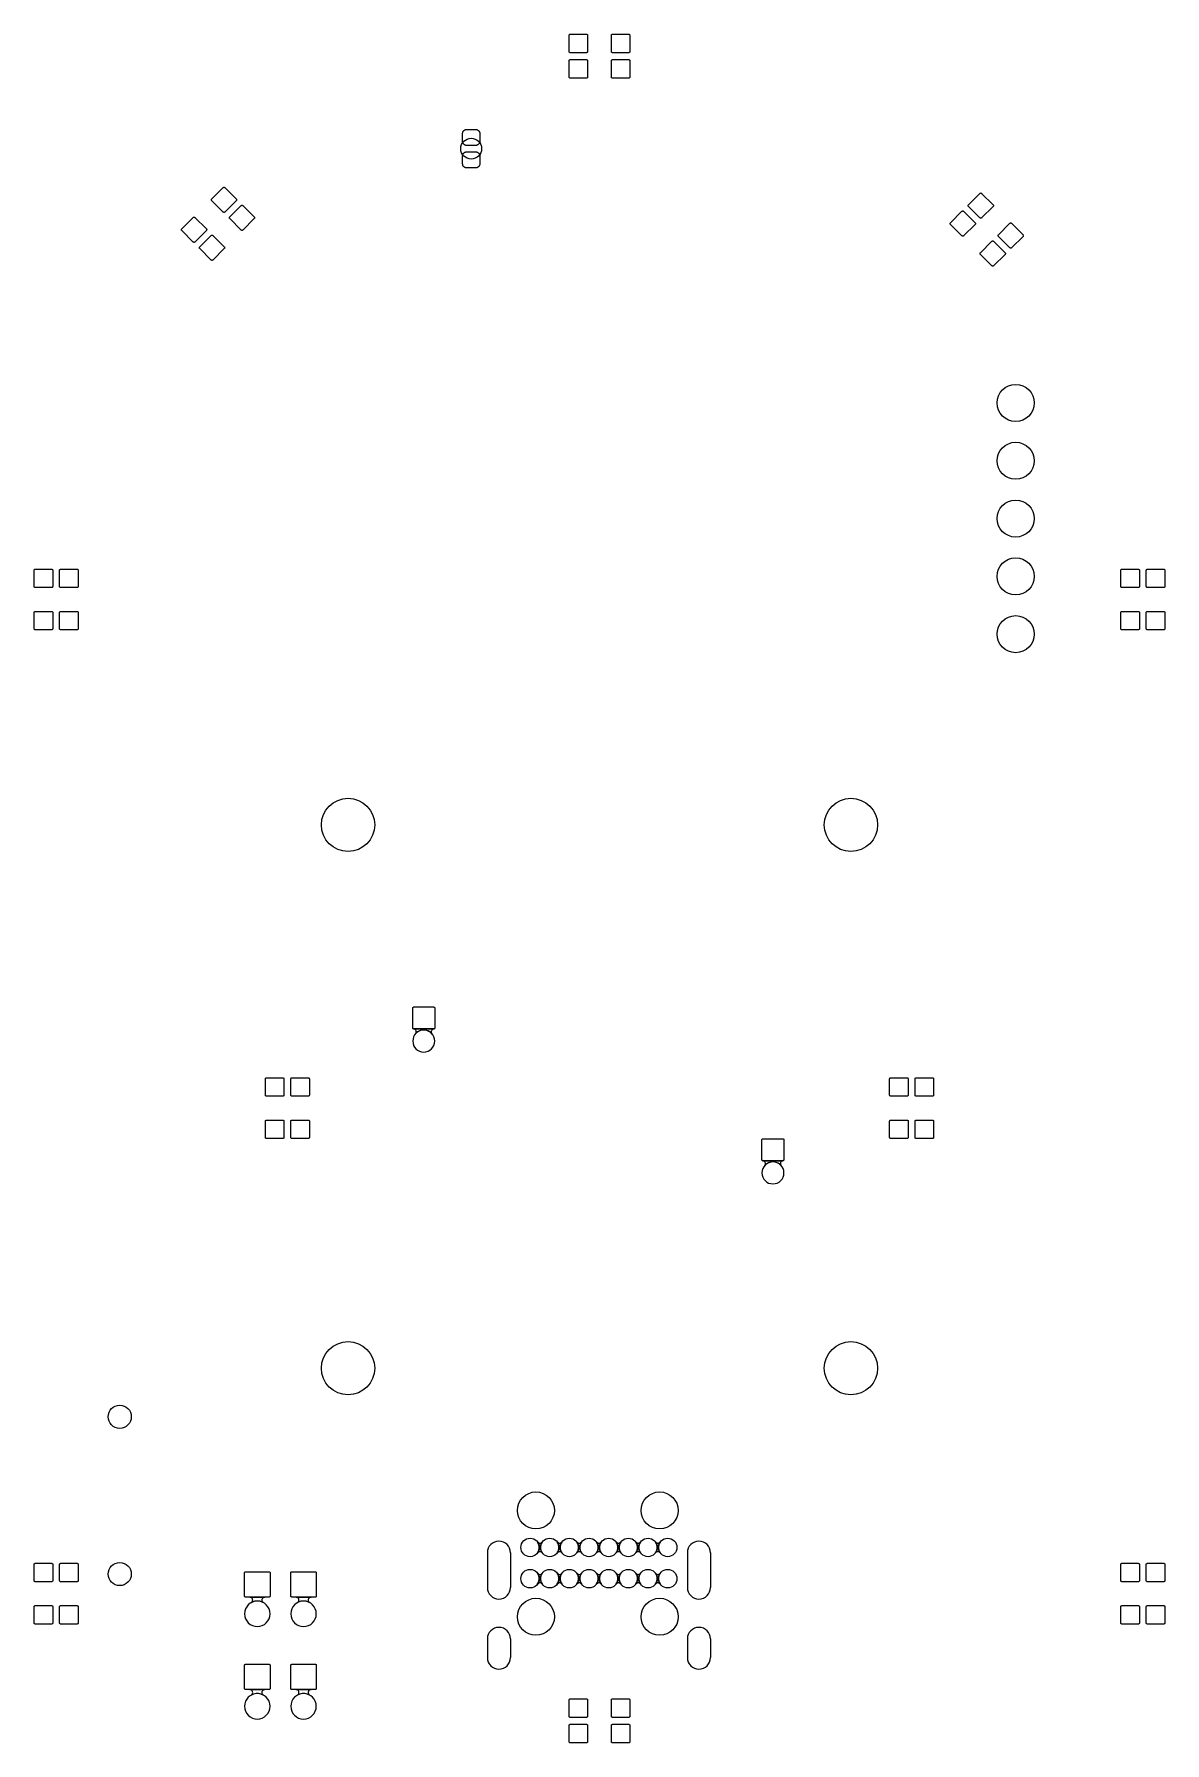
# Model space of a CAD drawing. Extents: x 0.49 to 2.42, y -7.77 to -4.86.
import ezdxf

# ---------------------------------------------------------------- set-up
doc = ezdxf.new("R2010")
doc.units = 0
doc.header["$MEASUREMENT"] = 0
doc.layers.add('BLACK', color=7, linetype='CONTINUOUS')

msp = doc.modelspace()

# ---------------------------------------------------------------- linework, layer by layer
at = {"layer": 'BLACK', "linetype": 'CONTINUOUS'}
for p, q in [((1.40488, -4.86614), (1.40489, -4.86594)), ((1.40488, -4.8937), (1.40488, -4.86614)), ((1.40489, -4.86594), (1.40492, -4.86575)), ((1.40492, -4.86575), (1.40497, -4.86556)), ((1.40497, -4.86556), (1.40503, -4.86537)), ((1.40503, -4.86537), (1.40512, -4.8652)), ((1.40512, -4.8652), (1.40522, -4.86503)), ((1.40522, -4.86503), (1.40534, -4.86487)), ((1.40534, -4.86487), (1.40547, -4.86472)), ((1.40547, -4.86472), (1.40562, -4.86459)), ((1.40562, -4.86459), (1.40577, -4.86447)), ((1.40577, -4.86447), (1.40594, -4.86437)), ((1.40594, -4.86437), (1.40612, -4.86429)), ((1.40612, -4.86429), (1.40631, -4.86422)), ((1.40631, -4.86422), (1.4065, -4.86417)), ((1.4065, -4.86417), (1.40669, -4.86414)), ((1.40669, -4.86414), (1.40689, -4.86413)), ((1.40689, -4.86413), (1.43445, -4.86413)), ((1.43445, -4.86413), (1.43465, -4.86414)), ((1.43465, -4.86414), (1.43484, -4.86417)), ((1.43484, -4.86417), (1.43503, -4.86422)), ((1.43503, -4.86422), (1.43522, -4.86429)), ((1.43522, -4.86429), (1.4354, -4.86437)), ((1.4354, -4.86437), (1.43556, -4.86447)), ((1.43556, -4.86447), (1.43572, -4.86459)), ((1.43572, -4.86459), (1.43587, -4.86472)), ((1.43587, -4.86472), (1.436, -4.86487)), ((1.436, -4.86487), (1.43612, -4.86503)), ((1.43612, -4.86503), (1.43622, -4.8652)), ((1.43622, -4.8652), (1.4363, -4.86537)), ((1.4363, -4.86537), (1.43637, -4.86556)), ((1.43637, -4.86556), (1.43642, -4.86575)), ((1.43642, -4.86575), (1.43645, -4.86594)), ((1.43645, -4.86594), (1.43646, -4.86614)), ((1.43646, -4.86614), (1.43646, -4.8937)), ((1.47693, -4.86614), (1.47694, -4.86594)), ((1.47693, -4.8937), (1.47693, -4.86614)), ((1.47694, -4.86594), (1.47697, -4.86575)), ((1.47697, -4.86575), (1.47702, -4.86556)), ((1.47702, -4.86556), (1.47708, -4.86537)), ((1.47708, -4.86537), (1.47717, -4.8652)), ((1.47717, -4.8652), (1.47727, -4.86503)), ((1.47727, -4.86503), (1.47738, -4.86487)), ((1.47738, -4.86487), (1.47752, -4.86472)), ((1.47752, -4.86472), (1.47766, -4.86459)), ((1.47766, -4.86459), (1.47782, -4.86447)), ((1.47782, -4.86447), (1.47799, -4.86437)), ((1.47799, -4.86437), (1.47817, -4.86429)), ((1.47817, -4.86429), (1.47835, -4.86422)), ((1.47835, -4.86422), (1.47855, -4.86417)), ((1.47855, -4.86417), (1.47874, -4.86414)), ((1.47874, -4.86414), (1.47894, -4.86413)), ((1.47894, -4.86413), (1.5065, -4.86413)), ((1.5065, -4.86413), (1.50669, -4.86414)), ((1.50669, -4.86414), (1.50689, -4.86417)), ((1.50689, -4.86417), (1.50708, -4.86422)), ((1.50708, -4.86422), (1.50726, -4.86429)), ((1.50726, -4.86429), (1.50744, -4.86437)), ((1.50744, -4.86437), (1.50761, -4.86447)), ((1.50761, -4.86447), (1.50777, -4.86459)), ((1.50777, -4.86459), (1.50792, -4.86472)), ((1.50792, -4.86472), (1.50805, -4.86487)), ((1.50805, -4.86487), (1.50817, -4.86503)), ((1.50817, -4.86503), (1.50827, -4.8652)), ((1.50827, -4.8652), (1.50835, -4.86537)), ((1.50835, -4.86537), (1.50842, -4.86556)), ((1.50842, -4.86556), (1.50847, -4.86575)), ((1.50847, -4.86575), (1.50849, -4.86594)), ((1.50849, -4.86594), (1.5085, -4.86614)), ((1.5085, -4.86614), (1.5085, -4.8937)), ((1.40489, -4.8939), (1.40488, -4.8937)), ((1.40488, -4.90945), (1.40489, -4.90925)), ((1.40488, -4.93701), (1.40488, -4.90945)), ((1.40492, -4.89409), (1.40489, -4.8939)), ((1.40489, -4.90925), (1.40492, -4.90906)), ((1.40497, -4.89428), (1.40492, -4.89409)), ((1.40492, -4.90906), (1.40497, -4.90887)), ((1.40503, -4.89447), (1.40497, -4.89428)), ((1.40497, -4.90887), (1.40503, -4.90868)), ((1.40512, -4.89465), (1.40503, -4.89447)), ((1.40503, -4.90868), (1.40512, -4.9085)), ((1.40522, -4.89482), (1.40512, -4.89465)), ((1.40512, -4.9085), (1.40522, -4.90833)), ((1.40534, -4.89497), (1.40522, -4.89482)), ((1.40522, -4.90833), (1.40534, -4.90818)), ((1.40547, -4.89512), (1.40534, -4.89497)), ((1.40534, -4.90818), (1.40547, -4.90803)), ((1.40562, -4.89525), (1.40547, -4.89512)), ((1.40547, -4.90803), (1.40562, -4.9079)), ((1.40577, -4.89537), (1.40562, -4.89525)), ((1.40562, -4.9079), (1.40577, -4.90778)), ((1.40594, -4.89547), (1.40577, -4.89537)), ((1.40577, -4.90778), (1.40594, -4.90768)), ((1.40612, -4.89556), (1.40594, -4.89547)), ((1.40594, -4.90768), (1.40612, -4.90759)), ((1.40631, -4.89562), (1.40612, -4.89556)), ((1.40612, -4.90759), (1.40631, -4.90753)), ((1.4065, -4.89567), (1.40631, -4.89562)), ((1.40631, -4.90753), (1.4065, -4.90748)), ((1.40669, -4.8957), (1.4065, -4.89567)), ((1.4065, -4.90748), (1.40669, -4.90745)), ((1.40689, -4.89571), (1.40669, -4.8957)), ((1.40669, -4.90745), (1.40689, -4.90744)), ((1.43445, -4.89571), (1.40689, -4.89571)), ((1.40689, -4.90744), (1.43445, -4.90744)), ((1.43465, -4.8957), (1.43445, -4.89571)), ((1.43445, -4.90744), (1.43465, -4.90745)), ((1.43484, -4.89567), (1.43465, -4.8957)), ((1.43465, -4.90745), (1.43484, -4.90748)), ((1.43503, -4.89562), (1.43484, -4.89567)), ((1.43484, -4.90748), (1.43503, -4.90753)), ((1.43522, -4.89556), (1.43503, -4.89562)), ((1.43503, -4.90753), (1.43522, -4.90759)), ((1.4354, -4.89547), (1.43522, -4.89556)), ((1.43522, -4.90759), (1.4354, -4.90768)), ((1.43556, -4.89537), (1.4354, -4.89547)), ((1.4354, -4.90768), (1.43556, -4.90778)), ((1.43572, -4.89525), (1.43556, -4.89537)), ((1.43556, -4.90778), (1.43572, -4.9079)), ((1.43587, -4.89512), (1.43572, -4.89525)), ((1.43572, -4.9079), (1.43587, -4.90803)), ((1.436, -4.89497), (1.43587, -4.89512)), ((1.43587, -4.90803), (1.436, -4.90818)), ((1.43612, -4.89482), (1.436, -4.89497)), ((1.436, -4.90818), (1.43612, -4.90833)), ((1.43622, -4.89465), (1.43612, -4.89482)), ((1.43612, -4.90833), (1.43622, -4.9085)), ((1.4363, -4.89447), (1.43622, -4.89465)), ((1.43622, -4.9085), (1.4363, -4.90868)), ((1.43637, -4.89428), (1.4363, -4.89447)), ((1.4363, -4.90868), (1.43637, -4.90887)), ((1.43642, -4.89409), (1.43637, -4.89428)), ((1.43637, -4.90887), (1.43642, -4.90906)), ((1.43645, -4.8939), (1.43642, -4.89409)), ((1.43642, -4.90906), (1.43645, -4.90925)), ((1.43646, -4.8937), (1.43645, -4.8939)), ((1.43645, -4.90925), (1.43646, -4.90945)), ((1.43646, -4.90945), (1.43646, -4.93701)), ((1.47694, -4.8939), (1.47693, -4.8937)), ((1.47693, -4.90945), (1.47694, -4.90925)), ((1.47693, -4.93701), (1.47693, -4.90945)), ((1.47697, -4.89409), (1.47694, -4.8939)), ((1.47694, -4.90925), (1.47697, -4.90906)), ((1.47702, -4.89428), (1.47697, -4.89409)), ((1.47697, -4.90906), (1.47702, -4.90887)), ((1.47708, -4.89447), (1.47702, -4.89428)), ((1.47702, -4.90887), (1.47708, -4.90868)), ((1.47717, -4.89465), (1.47708, -4.89447)), ((1.47708, -4.90868), (1.47717, -4.9085)), ((1.47727, -4.89482), (1.47717, -4.89465)), ((1.47717, -4.9085), (1.47727, -4.90833)), ((1.47738, -4.89497), (1.47727, -4.89482)), ((1.47727, -4.90833), (1.47738, -4.90818)), ((1.47752, -4.89512), (1.47738, -4.89497)), ((1.47738, -4.90818), (1.47752, -4.90803)), ((1.47766, -4.89525), (1.47752, -4.89512)), ((1.47752, -4.90803), (1.47766, -4.9079)), ((1.47782, -4.89537), (1.47766, -4.89525)), ((1.47766, -4.9079), (1.47782, -4.90778)), ((1.47799, -4.89547), (1.47782, -4.89537)), ((1.47782, -4.90778), (1.47799, -4.90768)), ((1.47817, -4.89556), (1.47799, -4.89547)), ((1.47799, -4.90768), (1.47817, -4.90759)), ((1.47835, -4.89562), (1.47817, -4.89556)), ((1.47817, -4.90759), (1.47835, -4.90753)), ((1.47855, -4.89567), (1.47835, -4.89562)), ((1.47835, -4.90753), (1.47855, -4.90748)), ((1.47874, -4.8957), (1.47855, -4.89567)), ((1.47855, -4.90748), (1.47874, -4.90745)), ((1.47894, -4.89571), (1.47874, -4.8957)), ((1.47874, -4.90745), (1.47894, -4.90744)), ((1.5065, -4.89571), (1.47894, -4.89571)), ((1.47894, -4.90744), (1.5065, -4.90744)), ((1.50669, -4.8957), (1.5065, -4.89571)), ((1.5065, -4.90744), (1.50669, -4.90745)), ((1.50689, -4.89567), (1.50669, -4.8957)), ((1.50669, -4.90745), (1.50689, -4.90748)), ((1.50708, -4.89562), (1.50689, -4.89567)), ((1.50689, -4.90748), (1.50708, -4.90753)), ((1.50726, -4.89556), (1.50708, -4.89562)), ((1.50708, -4.90753), (1.50726, -4.90759)), ((1.50744, -4.89547), (1.50726, -4.89556)), ((1.50726, -4.90759), (1.50744, -4.90768)), ((1.50761, -4.89537), (1.50744, -4.89547)), ((1.50744, -4.90768), (1.50761, -4.90778)), ((1.50777, -4.89525), (1.50761, -4.89537)), ((1.50761, -4.90778), (1.50777, -4.9079)), ((1.50792, -4.89512), (1.50777, -4.89525)), ((1.50777, -4.9079), (1.50792, -4.90803)), ((1.50805, -4.89497), (1.50792, -4.89512)), ((1.50792, -4.90803), (1.50805, -4.90818)), ((1.50817, -4.89482), (1.50805, -4.89497)), ((1.50805, -4.90818), (1.50817, -4.90833)), ((1.50827, -4.89465), (1.50817, -4.89482)), ((1.50817, -4.90833), (1.50827, -4.9085)), ((1.50835, -4.89447), (1.50827, -4.89465)), ((1.50827, -4.9085), (1.50835, -4.90868)), ((1.50842, -4.89428), (1.50835, -4.89447)), ((1.50835, -4.90868), (1.50842, -4.90887)), ((1.50847, -4.89409), (1.50842, -4.89428)), ((1.50842, -4.90887), (1.50847, -4.90906)), ((1.50849, -4.8939), (1.50847, -4.89409)), ((1.50847, -4.90906), (1.50849, -4.90925)), ((1.5085, -4.8937), (1.50849, -4.8939)), ((1.50849, -4.90925), (1.5085, -4.90945)), ((1.5085, -4.90945), (1.5085, -4.93701)), ((1.40489, -4.9372), (1.40488, -4.93701)), ((1.40492, -4.9374), (1.40489, -4.9372)), ((1.40497, -4.93759), (1.40492, -4.9374)), ((1.40503, -4.93778), (1.40497, -4.93759)), ((1.40512, -4.93795), (1.40503, -4.93778)), ((1.40522, -4.93812), (1.40512, -4.93795)), ((1.40534, -4.93828), (1.40522, -4.93812)), ((1.40547, -4.93843), (1.40534, -4.93828)), ((1.40562, -4.93856), (1.40547, -4.93843)), ((1.40577, -4.93868), (1.40562, -4.93856)), ((1.40594, -4.93878), (1.40577, -4.93868)), ((1.40612, -4.93886), (1.40594, -4.93878)), ((1.40631, -4.93893), (1.40612, -4.93886)), ((1.4065, -4.93898), (1.40631, -4.93893)), ((1.40669, -4.93901), (1.4065, -4.93898)), ((1.40689, -4.93902), (1.40669, -4.93901)), ((1.43445, -4.93902), (1.40689, -4.93902)), ((1.43465, -4.93901), (1.43445, -4.93902)), ((1.43484, -4.93898), (1.43465, -4.93901)), ((1.43503, -4.93893), (1.43484, -4.93898)), ((1.43522, -4.93886), (1.43503, -4.93893)), ((1.4354, -4.93878), (1.43522, -4.93886)), ((1.43556, -4.93868), (1.4354, -4.93878)), ((1.43572, -4.93856), (1.43556, -4.93868)), ((1.43587, -4.93843), (1.43572, -4.93856)), ((1.436, -4.93828), (1.43587, -4.93843)), ((1.43612, -4.93812), (1.436, -4.93828)), ((1.43622, -4.93795), (1.43612, -4.93812)), ((1.4363, -4.93778), (1.43622, -4.93795)), ((1.43637, -4.93759), (1.4363, -4.93778)), ((1.43642, -4.9374), (1.43637, -4.93759)), ((1.43645, -4.9372), (1.43642, -4.9374)), ((1.43646, -4.93701), (1.43645, -4.9372)), ((1.47694, -4.9372), (1.47693, -4.93701)), ((1.47697, -4.9374), (1.47694, -4.9372)), ((1.47702, -4.93759), (1.47697, -4.9374)), ((1.47708, -4.93778), (1.47702, -4.93759)), ((1.47717, -4.93795), (1.47708, -4.93778)), ((1.47727, -4.93812), (1.47717, -4.93795)), ((1.47738, -4.93828), (1.47727, -4.93812)), ((1.47752, -4.93843), (1.47738, -4.93828)), ((1.47766, -4.93856), (1.47752, -4.93843)), ((1.47782, -4.93868), (1.47766, -4.93856)), ((1.47799, -4.93878), (1.47782, -4.93868)), ((1.47817, -4.93886), (1.47799, -4.93878)), ((1.47835, -4.93893), (1.47817, -4.93886)), ((1.47855, -4.93898), (1.47835, -4.93893)), ((1.47874, -4.93901), (1.47855, -4.93898)), ((1.47894, -4.93902), (1.47874, -4.93901)), ((1.5065, -4.93902), (1.47894, -4.93902)), ((1.50669, -4.93901), (1.5065, -4.93902)), ((1.50689, -4.93898), (1.50669, -4.93901)), ((1.50708, -4.93893), (1.50689, -4.93898)), ((1.50726, -4.93886), (1.50708, -4.93893)), ((1.50744, -4.93878), (1.50726, -4.93886)), ((1.50761, -4.93868), (1.50744, -4.93878)), ((1.50777, -4.93856), (1.50761, -4.93868)), ((1.50792, -4.93843), (1.50777, -4.93856)), ((1.50805, -4.93828), (1.50792, -4.93843)), ((1.50817, -4.93812), (1.50805, -4.93828)), ((1.50827, -4.93795), (1.50817, -4.93812)), ((1.50835, -4.93778), (1.50827, -4.93795)), ((1.50842, -4.93759), (1.50835, -4.93778)), ((1.50847, -4.9374), (1.50842, -4.93759)), ((1.50849, -4.9372), (1.50847, -4.9374)), ((1.5085, -4.93701), (1.50849, -4.9372)), ((1.22358, -5.03315), (1.22362, -5.03248)), ((1.22358, -5.04677), (1.22358, -5.03315)), ((1.22362, -5.03248), (1.22371, -5.03182)), ((1.22371, -5.03182), (1.22388, -5.03117)), ((1.22388, -5.03117), (1.2241, -5.03054)), ((1.2241, -5.03054), (1.22439, -5.02994)), ((1.22439, -5.02994), (1.22473, -5.02937)), ((1.22473, -5.02937), (1.22513, -5.02883)), ((1.22513, -5.02883), (1.22558, -5.02833)), ((1.22558, -5.02833), (1.22607, -5.02788)), ((1.22607, -5.02788), (1.22661, -5.02749)), ((1.22661, -5.02749), (1.22718, -5.02714)), ((1.22718, -5.02714), (1.22779, -5.02686)), ((1.22779, -5.02686), (1.22842, -5.02663)), ((1.22842, -5.02663), (1.22906, -5.02647)), ((1.22906, -5.02647), (1.22973, -5.02637)), ((1.22973, -5.02637), (1.23039, -5.02634)), ((1.23039, -5.02634), (1.24598, -5.02634)), ((1.24598, -5.02634), (1.24665, -5.02637)), ((1.24665, -5.02637), (1.24731, -5.02647)), ((1.24731, -5.02647), (1.24796, -5.02663)), ((1.24796, -5.02663), (1.24859, -5.02686)), ((1.24859, -5.02686), (1.24919, -5.02714)), ((1.24919, -5.02714), (1.24977, -5.02749)), ((1.24977, -5.02749), (1.25031, -5.02788)), ((1.25031, -5.02788), (1.2508, -5.02833)), ((1.2508, -5.02833), (1.25125, -5.02883)), ((1.25125, -5.02883), (1.25165, -5.02937)), ((1.25165, -5.02937), (1.25199, -5.02994)), ((1.25199, -5.02994), (1.25228, -5.03054)), ((1.25228, -5.03054), (1.2525, -5.03117)), ((1.2525, -5.03117), (1.25266, -5.03182)), ((1.25266, -5.03182), (1.25276, -5.03248)), ((1.25276, -5.03248), (1.2528, -5.03315)), ((1.2528, -5.03315), (1.2528, -5.04677)), ((1.22362, -5.04744), (1.22358, -5.04677)), ((1.22371, -5.0481), (1.22362, -5.04744)), ((1.22388, -5.04875), (1.22371, -5.0481)), ((1.2241, -5.04938), (1.22388, -5.04875)), ((1.22439, -5.04998), (1.2241, -5.04938)), ((1.22473, -5.05056), (1.22439, -5.04998)), ((1.22513, -5.05109), (1.22473, -5.05056)), ((1.22558, -5.05159), (1.22513, -5.05109)), ((1.22607, -5.05204), (1.22558, -5.05159)), ((1.22661, -5.05243), (1.22607, -5.05204)), ((1.22718, -5.05278), (1.22661, -5.05243)), ((1.22779, -5.05306), (1.22718, -5.05278)), ((1.22842, -5.05329), (1.22779, -5.05306)), ((1.22906, -5.05345), (1.22842, -5.05329)), ((1.22973, -5.05355), (1.22906, -5.05345)), ((1.23039, -5.05358), (1.22973, -5.05355)), ((1.24598, -5.05358), (1.23039, -5.05358)), ((1.24665, -5.05355), (1.24598, -5.05358)), ((1.24731, -5.05345), (1.24665, -5.05355)), ((1.24796, -5.05329), (1.24731, -5.05345)), ((1.24859, -5.05306), (1.24796, -5.05329)), ((1.24919, -5.05278), (1.24859, -5.05306)), ((1.24977, -5.05243), (1.24919, -5.05278)), ((1.25031, -5.05204), (1.24977, -5.05243)), ((1.2508, -5.05159), (1.25031, -5.05204)), ((1.25125, -5.05109), (1.2508, -5.05159)), ((1.25165, -5.05056), (1.25125, -5.05109)), ((1.25199, -5.04998), (1.25165, -5.05056)), ((1.25228, -5.04938), (1.25199, -5.04998)), ((1.2525, -5.04875), (1.25228, -5.04938)), ((1.25266, -5.0481), (1.2525, -5.04875)), ((1.25276, -5.04744), (1.25266, -5.0481)), ((1.2528, -5.04677), (1.25276, -5.04744)), ((1.22358, -5.07134), (1.22362, -5.07067)), ((1.22358, -5.08496), (1.22358, -5.07134)), ((1.22362, -5.08563), (1.22358, -5.08496)), ((1.22362, -5.07067), (1.22371, -5.07001)), ((1.22371, -5.08629), (1.22362, -5.08563)), ((1.22371, -5.07001), (1.22388, -5.06936)), ((1.22388, -5.08694), (1.22371, -5.08629)), ((1.22388, -5.06936), (1.2241, -5.06873)), ((1.2241, -5.08757), (1.22388, -5.08694)), ((1.2241, -5.06873), (1.22439, -5.06813)), ((1.22439, -5.08817), (1.2241, -5.08757)), ((1.22439, -5.06813), (1.22473, -5.06755)), ((1.22473, -5.08874), (1.22439, -5.08817)), ((1.22473, -5.06755), (1.22513, -5.06702)), ((1.22513, -5.08928), (1.22473, -5.08874)), ((1.22513, -5.06702), (1.22558, -5.06652)), ((1.22558, -5.08978), (1.22513, -5.08928)), ((1.22558, -5.06652), (1.22607, -5.06607)), ((1.22607, -5.09023), (1.22558, -5.08978)), ((1.22607, -5.06607), (1.22661, -5.06568)), ((1.22661, -5.09062), (1.22607, -5.09023)), ((1.22661, -5.06568), (1.22718, -5.06533)), ((1.22718, -5.09097), (1.22661, -5.09062)), ((1.22718, -5.06533), (1.22779, -5.06505)), ((1.22779, -5.09125), (1.22718, -5.09097)), ((1.22779, -5.06505), (1.22842, -5.06482)), ((1.22842, -5.09148), (1.22779, -5.09125)), ((1.22842, -5.06482), (1.22906, -5.06466)), ((1.22906, -5.09164), (1.22842, -5.09148)), ((1.22906, -5.06466), (1.22973, -5.06456)), ((1.22973, -5.09174), (1.22906, -5.09164)), ((1.22973, -5.06456), (1.23039, -5.06453)), ((1.23039, -5.06453), (1.24598, -5.06453)), ((1.24598, -5.06453), (1.24665, -5.06456)), ((1.24665, -5.06456), (1.24731, -5.06466)), ((1.24731, -5.09164), (1.24665, -5.09174)), ((1.24731, -5.06466), (1.24796, -5.06482)), ((1.24796, -5.09148), (1.24731, -5.09164)), ((1.24796, -5.06482), (1.24859, -5.06505)), ((1.24859, -5.09125), (1.24796, -5.09148)), ((1.24859, -5.06505), (1.24919, -5.06533)), ((1.24919, -5.09097), (1.24859, -5.09125)), ((1.24919, -5.06533), (1.24977, -5.06568)), ((1.24977, -5.09062), (1.24919, -5.09097)), ((1.24977, -5.06568), (1.25031, -5.06607)), ((1.25031, -5.09023), (1.24977, -5.09062)), ((1.25031, -5.06607), (1.2508, -5.06652)), ((1.2508, -5.08978), (1.25031, -5.09023)), ((1.2508, -5.06652), (1.25125, -5.06702)), ((1.25125, -5.08928), (1.2508, -5.08978)), ((1.25125, -5.06702), (1.25165, -5.06755)), ((1.25165, -5.08874), (1.25125, -5.08928)), ((1.25165, -5.06755), (1.25199, -5.06813)), ((1.25199, -5.08817), (1.25165, -5.08874)), ((1.25199, -5.06813), (1.25228, -5.06873)), ((1.25228, -5.08757), (1.25199, -5.08817)), ((1.25228, -5.06873), (1.2525, -5.06936)), ((1.2525, -5.08694), (1.25228, -5.08757)), ((1.2525, -5.06936), (1.25266, -5.07001)), ((1.25266, -5.08629), (1.2525, -5.08694)), ((1.25266, -5.07001), (1.25276, -5.07067)), ((1.25276, -5.08563), (1.25266, -5.08629)), ((1.25276, -5.07067), (1.2528, -5.07134)), ((1.2528, -5.08496), (1.25276, -5.08563)), ((1.2528, -5.07134), (1.2528, -5.08496)), ((1.23039, -5.09177), (1.22973, -5.09174)), ((1.24598, -5.09177), (1.23039, -5.09177)), ((1.24665, -5.09174), (1.24598, -5.09177)), ((0.795753, -5.14622), (0.795762, -5.14603)), ((0.795762, -5.14642), (0.795753, -5.14622)), ((0.795762, -5.14603), (0.795791, -5.14583)), ((0.795791, -5.14662), (0.795762, -5.14642)), ((0.795791, -5.14583), (0.795839, -5.14564)), ((0.795839, -5.14681), (0.795791, -5.14662)), ((0.795839, -5.14564), (0.795906, -5.14546)), ((0.795906, -5.14699), (0.795839, -5.14681)), ((0.795906, -5.14546), (0.79599, -5.14528)), ((0.79599, -5.14717), (0.795906, -5.14699)), ((0.79599, -5.14528), (0.796091, -5.14511)), ((0.796091, -5.14734), (0.79599, -5.14717)), ((0.796091, -5.14511), (0.796208, -5.14495)), ((0.796208, -5.1475), (0.796091, -5.14734)), ((0.796208, -5.14495), (0.796341, -5.1448)), ((0.796341, -5.14764), (0.796208, -5.1475)), ((0.796341, -5.1448), (0.815828, -5.12532)), ((0.815828, -5.16713), (0.796341, -5.14764)), ((0.815828, -5.12532), (0.815974, -5.12518)), ((0.815974, -5.12518), (0.816132, -5.12507)), ((0.816132, -5.12507), (0.816301, -5.12497)), ((0.816301, -5.12497), (0.816479, -5.12488)), ((0.816479, -5.12488), (0.816665, -5.12482)), ((0.816665, -5.12482), (0.816856, -5.12477)), ((0.816856, -5.12477), (0.817051, -5.12474)), ((0.817051, -5.12474), (0.817248, -5.12473)), ((0.817248, -5.12473), (0.817445, -5.12474)), ((0.817445, -5.12474), (0.817639, -5.12477)), ((0.817639, -5.12477), (0.817831, -5.12482)), ((0.817831, -5.12482), (0.818016, -5.12488)), ((0.818016, -5.12488), (0.818194, -5.12497)), ((0.818194, -5.12497), (0.818363, -5.12507)), ((0.818363, -5.12507), (0.818522, -5.12518)), ((0.818522, -5.12518), (0.818668, -5.12532)), ((0.818668, -5.12532), (0.838155, -5.1448)), ((0.838155, -5.14764), (0.818668, -5.16713)), ((0.838155, -5.1448), (0.838287, -5.14495)), ((0.838287, -5.1475), (0.838155, -5.14764)), ((0.838287, -5.14495), (0.838404, -5.14511)), ((0.838404, -5.14734), (0.838287, -5.1475)), ((0.838404, -5.14511), (0.838506, -5.14528)), ((0.838506, -5.14717), (0.838404, -5.14734)), ((0.838506, -5.14528), (0.83859, -5.14546)), ((0.83859, -5.14699), (0.838506, -5.14717)), ((0.83859, -5.14546), (0.838656, -5.14564)), ((0.838656, -5.14681), (0.83859, -5.14699)), ((0.838656, -5.14564), (0.838704, -5.14583)), ((0.838704, -5.14662), (0.838656, -5.14681)), ((0.838704, -5.14583), (0.838733, -5.14603)), ((0.838733, -5.14642), (0.838704, -5.14662)), ((0.838733, -5.14603), (0.838743, -5.14622)), ((0.838743, -5.14622), (0.838733, -5.14642)), ((2.08507, -5.15465), (2.10456, -5.13516)), ((2.10456, -5.13516), (2.10471, -5.13503)), ((2.10471, -5.13503), (2.10487, -5.13491)), ((2.10487, -5.13491), (2.10503, -5.13481)), ((2.10503, -5.13481), (2.10521, -5.13472)), ((2.10521, -5.13472), (2.1054, -5.13466)), ((2.1054, -5.13466), (2.10559, -5.13461)), ((2.10559, -5.13461), (2.10578, -5.13458)), ((2.10578, -5.13458), (2.10598, -5.13457)), ((2.10598, -5.13457), (2.10618, -5.13458)), ((2.10618, -5.13458), (2.10637, -5.13461)), ((2.10637, -5.13461), (2.10656, -5.13466)), ((2.10656, -5.13466), (2.10675, -5.13472)), ((2.10675, -5.13472), (2.10693, -5.13481)), ((2.10693, -5.13481), (2.1071, -5.13491)), ((2.1071, -5.13491), (2.10725, -5.13503)), ((2.10725, -5.13503), (2.1074, -5.13516)), ((2.1074, -5.13516), (2.12689, -5.15465)), ((0.745396, -5.19575), (0.764883, -5.17626)), ((0.764883, -5.17626), (0.765029, -5.17613)), ((0.765029, -5.17613), (0.765187, -5.17601)), ((0.765187, -5.17601), (0.765356, -5.17591)), ((0.765356, -5.17591), (0.765534, -5.17583)), ((0.765534, -5.17583), (0.76572, -5.17576)), ((0.76572, -5.17576), (0.765911, -5.17571)), ((0.765911, -5.17571), (0.766106, -5.17568)), ((0.766106, -5.17568), (0.766303, -5.17567)), ((0.766303, -5.17567), (0.7665, -5.17568)), ((0.7665, -5.17568), (0.766694, -5.17571)), ((0.766694, -5.17571), (0.766886, -5.17576)), ((0.766886, -5.17576), (0.767071, -5.17583)), ((0.767071, -5.17583), (0.767249, -5.17591)), ((0.767249, -5.17591), (0.767418, -5.17601)), ((0.767418, -5.17601), (0.767576, -5.17613)), ((0.767576, -5.17613), (0.767722, -5.17626)), ((0.767722, -5.17626), (0.78721, -5.19575)), ((0.815974, -5.16726), (0.815828, -5.16713)), ((0.816132, -5.16738), (0.815974, -5.16726)), ((0.816301, -5.16748), (0.816132, -5.16738)), ((0.816479, -5.16757), (0.816301, -5.16748)), ((0.816665, -5.16763), (0.816479, -5.16757)), ((0.816856, -5.16768), (0.816665, -5.16763)), ((0.817051, -5.16771), (0.816856, -5.16768)), ((0.817248, -5.16772), (0.817051, -5.16771)), ((0.817445, -5.16771), (0.817248, -5.16772)), ((0.817639, -5.16768), (0.817445, -5.16771)), ((0.817831, -5.16763), (0.817639, -5.16768)), ((0.818016, -5.16757), (0.817831, -5.16763)), ((0.818194, -5.16748), (0.818016, -5.16757)), ((0.818363, -5.16738), (0.818194, -5.16748)), ((0.818522, -5.16726), (0.818363, -5.16738)), ((0.818668, -5.16713), (0.818522, -5.16726)), ((0.826375, -5.17685), (0.826385, -5.17665)), ((0.826385, -5.17704), (0.826375, -5.17685)), ((0.826385, -5.17665), (0.826414, -5.17645)), ((0.826414, -5.17724), (0.826385, -5.17704)), ((0.826414, -5.17645), (0.826462, -5.17626)), ((0.826462, -5.17743), (0.826414, -5.17724)), ((0.826462, -5.17626), (0.826528, -5.17608)), ((0.826528, -5.17762), (0.826462, -5.17743)), ((0.826528, -5.17608), (0.826613, -5.1759)), ((0.826613, -5.17779), (0.826528, -5.17762)), ((0.826613, -5.1759), (0.826714, -5.17573)), ((0.826714, -5.17796), (0.826613, -5.17779)), ((0.826714, -5.17573), (0.826831, -5.17557)), ((0.826831, -5.17812), (0.826714, -5.17796)), ((0.826831, -5.17557), (0.826964, -5.17543)), ((0.826964, -5.17827), (0.826831, -5.17812)), ((0.826964, -5.17543), (0.846451, -5.15594)), ((0.846451, -5.19775), (0.826964, -5.17827)), ((0.846451, -5.15594), (0.846597, -5.15581)), ((0.846597, -5.15581), (0.846755, -5.15569)), ((0.846755, -5.15569), (0.846924, -5.15559)), ((0.846924, -5.15559), (0.847102, -5.1555)), ((0.847102, -5.1555), (0.847288, -5.15544)), ((0.847288, -5.15544), (0.847479, -5.15539)), ((0.847479, -5.15539), (0.847674, -5.15536)), ((0.847674, -5.15536), (0.847871, -5.15535)), ((0.847871, -5.15535), (0.848067, -5.15536)), ((0.848067, -5.15536), (0.848262, -5.15539)), ((0.848262, -5.15539), (0.848453, -5.15544)), ((0.848453, -5.15544), (0.848639, -5.1555)), ((0.848639, -5.1555), (0.848817, -5.15559)), ((0.848817, -5.15559), (0.848986, -5.15569)), ((0.848986, -5.15569), (0.849144, -5.15581)), ((0.849144, -5.15581), (0.84929, -5.15594)), ((0.84929, -5.15594), (0.868778, -5.17543)), ((0.868778, -5.17827), (0.84929, -5.19775)), ((0.868778, -5.17543), (0.86891, -5.17557)), ((0.86891, -5.17812), (0.868778, -5.17827)), ((0.86891, -5.17557), (0.869027, -5.17573)), ((0.869027, -5.17796), (0.86891, -5.17812)), ((0.869027, -5.17573), (0.869129, -5.1759)), ((0.869129, -5.17779), (0.869027, -5.17796)), ((0.869129, -5.1759), (0.869213, -5.17608)), ((0.869213, -5.17762), (0.869129, -5.17779)), ((0.869213, -5.17608), (0.869279, -5.17626)), ((0.869279, -5.17743), (0.869213, -5.17762)), ((0.869279, -5.17626), (0.869327, -5.17645)), ((0.869327, -5.17724), (0.869279, -5.17743)), ((0.869327, -5.17645), (0.869356, -5.17665)), ((0.869356, -5.17704), (0.869327, -5.17724)), ((0.869356, -5.17665), (0.869366, -5.17685)), ((0.869366, -5.17685), (0.869356, -5.17704)), ((2.05445, -5.18527), (2.07394, -5.16578)), ((2.07394, -5.16578), (2.07408, -5.16565)), ((2.07408, -5.16565), (2.07424, -5.16553)), ((2.07424, -5.16553), (2.07441, -5.16543)), ((2.07441, -5.16543), (2.07459, -5.16535)), ((2.07459, -5.16535), (2.07477, -5.16528)), ((2.07477, -5.16528), (2.07497, -5.16523)), ((2.07497, -5.16523), (2.07516, -5.1652)), ((2.07516, -5.1652), (2.07536, -5.16519)), ((2.07536, -5.16519), (2.07555, -5.1652)), ((2.07555, -5.1652), (2.07575, -5.16523)), ((2.07575, -5.16523), (2.07594, -5.16528)), ((2.07594, -5.16528), (2.07613, -5.16535)), ((2.07613, -5.16535), (2.0763, -5.16543)), ((2.0763, -5.16543), (2.07647, -5.16553)), ((2.07647, -5.16553), (2.07663, -5.16565)), ((2.07663, -5.16565), (2.07678, -5.16578)), ((2.07678, -5.16578), (2.09626, -5.18527)), ((2.08449, -5.15607), (2.0845, -5.15587)), ((2.0845, -5.15626), (2.08449, -5.15607)), ((2.0845, -5.15587), (2.08452, -5.15567)), ((2.08452, -5.15646), (2.0845, -5.15626)), ((2.08452, -5.15567), (2.08457, -5.15548)), ((2.08457, -5.15665), (2.08452, -5.15646)), ((2.08457, -5.15548), (2.08464, -5.1553)), ((2.08464, -5.15683), (2.08457, -5.15665)), ((2.08464, -5.1553), (2.08472, -5.15512)), ((2.08472, -5.15701), (2.08464, -5.15683)), ((2.08472, -5.15512), (2.08482, -5.15495)), ((2.08482, -5.15718), (2.08472, -5.15701)), ((2.08482, -5.15495), (2.08494, -5.15479)), ((2.08494, -5.15734), (2.08482, -5.15718)), ((2.08494, -5.15479), (2.08507, -5.15465)), ((2.08507, -5.15749), (2.08494, -5.15734)), ((2.10456, -5.17697), (2.08507, -5.15749)), ((2.10471, -5.17711), (2.10456, -5.17697)), ((2.10487, -5.17722), (2.10471, -5.17711)), ((2.10503, -5.17732), (2.10487, -5.17722)), ((2.10521, -5.17741), (2.10503, -5.17732)), ((2.1054, -5.17748), (2.10521, -5.17741)), ((2.10559, -5.17752), (2.1054, -5.17748)), ((2.10578, -5.17755), (2.10559, -5.17752)), ((2.10598, -5.17756), (2.10578, -5.17755)), ((2.10618, -5.17755), (2.10598, -5.17756)), ((2.10637, -5.17752), (2.10618, -5.17755)), ((2.10656, -5.17748), (2.10637, -5.17752)), ((2.10675, -5.17741), (2.10656, -5.17748)), ((2.10693, -5.17732), (2.10675, -5.17741)), ((2.1071, -5.17722), (2.10693, -5.17732)), ((2.10725, -5.17711), (2.1071, -5.17722)), ((2.1074, -5.17697), (2.10725, -5.17711)), ((2.12689, -5.15749), (2.1074, -5.17697)), ((2.12689, -5.15465), (2.12702, -5.15479)), ((2.12702, -5.15734), (2.12689, -5.15749)), ((2.12702, -5.15479), (2.12714, -5.15495)), ((2.12714, -5.15718), (2.12702, -5.15734)), ((2.12714, -5.15495), (2.12724, -5.15512)), ((2.12724, -5.15701), (2.12714, -5.15718)), ((2.12724, -5.15512), (2.12732, -5.1553)), ((2.12732, -5.15683), (2.12724, -5.15701)), ((2.12732, -5.1553), (2.12739, -5.15548)), ((2.12739, -5.15665), (2.12732, -5.15683)), ((2.12739, -5.15548), (2.12744, -5.15567)), ((2.12744, -5.15646), (2.12739, -5.15665)), ((2.12744, -5.15567), (2.12747, -5.15587)), ((2.12747, -5.15626), (2.12744, -5.15646)), ((2.12747, -5.15587), (2.12748, -5.15607)), ((2.12748, -5.15607), (2.12747, -5.15626)), ((0.744808, -5.19717), (0.744817, -5.19697)), ((0.744817, -5.19737), (0.744808, -5.19717)), ((0.744817, -5.19697), (0.744846, -5.19678)), ((0.744846, -5.19756), (0.744817, -5.19737)), ((0.744846, -5.19678), (0.744894, -5.19659)), ((0.744894, -5.19775), (0.744846, -5.19756)), ((0.744894, -5.19659), (0.74496, -5.1964)), ((0.74496, -5.19794), (0.744894, -5.19775)), ((0.74496, -5.1964), (0.745045, -5.19622)), ((0.745045, -5.19812), (0.74496, -5.19794)), ((0.745045, -5.19622), (0.745146, -5.19605)), ((0.745146, -5.19828), (0.745045, -5.19812)), ((0.745146, -5.19605), (0.745263, -5.1959)), ((0.745263, -5.19844), (0.745146, -5.19828)), ((0.745263, -5.1959), (0.745396, -5.19575)), ((0.745396, -5.19859), (0.745263, -5.19844)), ((0.764883, -5.21808), (0.745396, -5.19859)), ((0.78721, -5.19859), (0.767722, -5.21808)), ((0.776018, -5.22637), (0.795506, -5.20688)), ((0.78721, -5.19575), (0.787342, -5.1959)), ((0.787342, -5.19844), (0.78721, -5.19859)), ((0.787342, -5.1959), (0.787459, -5.19605)), ((0.787459, -5.19828), (0.787342, -5.19844)), ((0.787459, -5.19605), (0.787561, -5.19622)), ((0.787561, -5.19812), (0.787459, -5.19828)), ((0.787561, -5.19622), (0.787645, -5.1964)), ((0.787645, -5.19794), (0.787561, -5.19812)), ((0.787645, -5.1964), (0.787711, -5.19659)), ((0.787711, -5.19775), (0.787645, -5.19794)), ((0.787711, -5.19659), (0.787759, -5.19678)), ((0.787759, -5.19756), (0.787711, -5.19775)), ((0.787759, -5.19678), (0.787788, -5.19697)), ((0.787788, -5.19737), (0.787759, -5.19756)), ((0.787788, -5.19697), (0.787798, -5.19717)), ((0.787798, -5.19717), (0.787788, -5.19737)), ((0.795506, -5.20688), (0.795652, -5.20675)), ((0.795652, -5.20675), (0.79581, -5.20664)), ((0.79581, -5.20664), (0.795979, -5.20653)), ((0.795979, -5.20653), (0.796157, -5.20645)), ((0.796157, -5.20645), (0.796343, -5.20638)), ((0.796343, -5.20638), (0.796534, -5.20634)), ((0.796534, -5.20634), (0.796729, -5.20631)), ((0.796729, -5.20631), (0.796925, -5.2063)), ((0.796925, -5.2063), (0.797122, -5.20631)), ((0.797122, -5.20631), (0.797317, -5.20634)), ((0.797317, -5.20634), (0.797508, -5.20638)), ((0.797508, -5.20638), (0.797694, -5.20645)), ((0.797694, -5.20645), (0.797872, -5.20653)), ((0.797872, -5.20653), (0.798041, -5.20664)), ((0.798041, -5.20664), (0.798199, -5.20675)), ((0.798199, -5.20675), (0.798345, -5.20688)), ((0.798345, -5.20688), (0.817832, -5.22637)), ((0.846597, -5.19789), (0.846451, -5.19775)), ((0.846755, -5.198), (0.846597, -5.19789)), ((0.846924, -5.1981), (0.846755, -5.198)), ((0.847102, -5.19819), (0.846924, -5.1981)), ((0.847288, -5.19826), (0.847102, -5.19819)), ((0.847479, -5.1983), (0.847288, -5.19826)), ((0.847674, -5.19833), (0.847479, -5.1983)), ((0.847871, -5.19834), (0.847674, -5.19833)), ((0.848067, -5.19833), (0.847871, -5.19834)), ((0.848262, -5.1983), (0.848067, -5.19833)), ((0.848453, -5.19826), (0.848262, -5.1983)), ((0.848639, -5.19819), (0.848453, -5.19826)), ((0.848817, -5.1981), (0.848639, -5.19819)), ((0.848986, -5.198), (0.848817, -5.1981)), ((0.849144, -5.19789), (0.848986, -5.198)), ((0.84929, -5.19775), (0.849144, -5.19789)), ((2.05386, -5.18669), (2.05387, -5.18649)), ((2.05387, -5.18689), (2.05386, -5.18669)), ((2.05387, -5.18649), (2.0539, -5.1863)), ((2.0539, -5.18708), (2.05387, -5.18689)), ((2.0539, -5.1863), (2.05395, -5.18611)), ((2.05395, -5.18727), (2.0539, -5.18708)), ((2.05395, -5.18611), (2.05402, -5.18592)), ((2.05402, -5.18746), (2.05395, -5.18727)), ((2.05402, -5.18592), (2.0541, -5.18574)), ((2.0541, -5.18764), (2.05402, -5.18746)), ((2.0541, -5.18574), (2.0542, -5.18557)), ((2.0542, -5.1878), (2.0541, -5.18764)), ((2.0542, -5.18557), (2.05432, -5.18542)), ((2.05432, -5.18796), (2.0542, -5.1878)), ((2.05432, -5.18542), (2.05445, -5.18527)), ((2.05445, -5.18811), (2.05432, -5.18796)), ((2.07394, -5.2076), (2.05445, -5.18811)), ((2.07408, -5.20773), (2.07394, -5.2076)), ((2.07424, -5.20785), (2.07408, -5.20773)), ((2.07441, -5.20795), (2.07424, -5.20785)), ((2.07459, -5.20803), (2.07441, -5.20795)), ((2.07477, -5.2081), (2.07459, -5.20803)), ((2.07613, -5.20803), (2.07594, -5.2081)), ((2.0763, -5.20795), (2.07613, -5.20803)), ((2.07647, -5.20785), (2.0763, -5.20795)), ((2.07663, -5.20773), (2.07647, -5.20785)), ((2.07678, -5.2076), (2.07663, -5.20773)), ((2.09626, -5.18811), (2.07678, -5.2076)), ((2.09626, -5.18527), (2.0964, -5.18542)), ((2.0964, -5.18796), (2.09626, -5.18811)), ((2.0964, -5.18542), (2.09651, -5.18557)), ((2.09651, -5.1878), (2.0964, -5.18796)), ((2.09651, -5.18557), (2.09662, -5.18574)), ((2.09662, -5.18764), (2.09651, -5.1878)), ((2.09662, -5.18574), (2.0967, -5.18592)), ((2.0967, -5.18746), (2.09662, -5.18764)), ((2.0967, -5.18592), (2.09677, -5.18611)), ((2.09677, -5.18727), (2.0967, -5.18746)), ((2.09677, -5.18611), (2.09681, -5.1863)), ((2.09681, -5.18708), (2.09677, -5.18727)), ((2.09681, -5.1863), (2.09684, -5.18649)), ((2.09684, -5.18689), (2.09681, -5.18708)), ((2.09684, -5.18649), (2.09685, -5.18669)), ((2.09685, -5.18669), (2.09684, -5.18689)), ((2.13543, -5.20701), (2.13544, -5.20681)), ((2.13544, -5.20721), (2.13543, -5.20701)), ((2.13544, -5.20681), (2.13547, -5.20662)), ((2.13547, -5.2074), (2.13544, -5.20721)), ((2.13547, -5.20662), (2.13552, -5.20643)), ((2.13552, -5.20759), (2.13547, -5.2074)), ((2.13552, -5.20643), (2.13558, -5.20624)), ((2.13558, -5.20778), (2.13552, -5.20759)), ((2.13558, -5.20624), (2.13567, -5.20607)), ((2.13567, -5.20796), (2.13558, -5.20778)), ((2.13567, -5.20607), (2.13577, -5.2059)), ((2.13577, -5.20813), (2.13567, -5.20796)), ((2.13577, -5.2059), (2.13589, -5.20574)), ((2.13589, -5.20574), (2.13602, -5.20559)), ((2.13602, -5.20559), (2.15551, -5.1861)), ((2.15551, -5.1861), (2.15565, -5.18597)), ((2.15565, -5.18597), (2.15581, -5.18585)), ((2.15581, -5.18585), (2.15598, -5.18575)), ((2.15598, -5.18575), (2.15616, -5.18567)), ((2.15616, -5.18567), (2.15634, -5.1856)), ((2.15634, -5.1856), (2.15653, -5.18556)), ((2.15653, -5.18556), (2.15673, -5.18553)), ((2.15673, -5.18553), (2.15693, -5.18552)), ((2.15693, -5.18552), (2.15712, -5.18553)), ((2.15712, -5.18553), (2.15732, -5.18556)), ((2.15732, -5.18556), (2.15751, -5.1856)), ((2.15751, -5.1856), (2.15769, -5.18567)), ((2.15769, -5.18567), (2.15787, -5.18575)), ((2.15787, -5.18575), (2.15804, -5.18585)), ((2.15804, -5.18585), (2.1582, -5.18597)), ((2.1582, -5.18597), (2.15835, -5.1861)), ((2.15835, -5.1861), (2.17783, -5.20559)), ((2.17783, -5.20559), (2.17796, -5.20574)), ((2.17796, -5.20574), (2.17808, -5.2059)), ((2.17808, -5.2059), (2.17818, -5.20607)), ((2.17818, -5.20796), (2.17808, -5.20813)), ((2.17818, -5.20607), (2.17827, -5.20624)), ((2.17827, -5.20778), (2.17818, -5.20796)), ((2.17827, -5.20624), (2.17833, -5.20643)), ((2.17833, -5.20759), (2.17827, -5.20778)), ((2.17833, -5.20643), (2.17838, -5.20662)), ((2.17838, -5.2074), (2.17833, -5.20759)), ((2.17838, -5.20662), (2.17841, -5.20681)), ((2.17841, -5.20721), (2.17838, -5.2074)), ((2.17841, -5.20681), (2.17842, -5.20701)), ((2.17842, -5.20701), (2.17841, -5.20721)), ((0.765029, -5.21821), (0.764883, -5.21808)), ((0.765187, -5.21833), (0.765029, -5.21821)), ((0.765356, -5.21843), (0.765187, -5.21833)), ((0.765534, -5.21851), (0.765356, -5.21843)), ((0.76572, -5.21858), (0.765534, -5.21851)), ((0.765911, -5.21863), (0.76572, -5.21858)), ((0.766106, -5.21865), (0.765911, -5.21863)), ((0.766303, -5.21866), (0.766106, -5.21865)), ((0.7665, -5.21865), (0.766303, -5.21866)), ((0.766694, -5.21863), (0.7665, -5.21865)), ((0.766886, -5.21858), (0.766694, -5.21863)), ((0.767071, -5.21851), (0.766886, -5.21858)), ((0.767249, -5.21843), (0.767071, -5.21851)), ((0.767418, -5.21833), (0.767249, -5.21843)), ((0.767576, -5.21821), (0.767418, -5.21833)), ((0.767722, -5.21808), (0.767576, -5.21821)), ((0.77543, -5.22779), (0.77544, -5.22759)), ((0.77544, -5.22799), (0.77543, -5.22779)), ((0.77544, -5.22759), (0.775469, -5.2274)), ((0.775469, -5.22818), (0.77544, -5.22799)), ((0.775469, -5.2274), (0.775517, -5.22721)), ((0.775517, -5.22837), (0.775469, -5.22818)), ((0.775517, -5.22721), (0.775583, -5.22702)), ((0.775583, -5.22856), (0.775517, -5.22837)), ((0.775583, -5.22702), (0.775667, -5.22685)), ((0.775667, -5.22874), (0.775583, -5.22856)), ((0.775667, -5.22685), (0.775769, -5.22668)), ((0.775769, -5.22891), (0.775667, -5.22874)), ((0.775769, -5.22668), (0.775886, -5.22652)), ((0.775886, -5.22907), (0.775769, -5.22891)), ((0.775886, -5.22652), (0.776018, -5.22637)), ((0.776018, -5.22921), (0.775886, -5.22907)), ((0.795506, -5.2487), (0.776018, -5.22921)), ((0.817832, -5.22921), (0.798345, -5.2487)), ((0.817832, -5.22637), (0.817965, -5.22652)), ((0.817965, -5.22907), (0.817832, -5.22921)), ((0.817965, -5.22652), (0.818082, -5.22668)), ((0.818082, -5.22891), (0.817965, -5.22907)), ((0.818082, -5.22668), (0.818183, -5.22685)), ((0.818183, -5.22874), (0.818082, -5.22891)), ((0.818183, -5.22685), (0.818268, -5.22702)), ((0.818268, -5.22856), (0.818183, -5.22874)), ((0.818268, -5.22702), (0.818334, -5.22721)), ((0.818334, -5.22837), (0.818268, -5.22856)), ((0.818334, -5.22721), (0.818382, -5.2274)), ((0.818382, -5.22818), (0.818334, -5.22837)), ((0.818382, -5.2274), (0.818411, -5.22759)), ((0.818411, -5.22799), (0.818382, -5.22818)), ((0.818411, -5.22759), (0.818421, -5.22779)), ((0.818421, -5.22779), (0.818411, -5.22799)), ((2.07497, -5.20815), (2.07477, -5.2081)), ((2.07516, -5.20817), (2.07497, -5.20815)), ((2.07536, -5.20818), (2.07516, -5.20817)), ((2.07555, -5.20817), (2.07536, -5.20818)), ((2.07575, -5.20815), (2.07555, -5.20817)), ((2.07594, -5.2081), (2.07575, -5.20815)), ((2.10485, -5.23724), (2.10489, -5.23705)), ((2.10489, -5.23705), (2.10496, -5.23687)), ((2.10496, -5.23687), (2.10504, -5.23669)), ((2.10504, -5.23669), (2.10515, -5.23652)), ((2.10515, -5.23652), (2.10526, -5.23636)), ((2.10526, -5.23636), (2.1054, -5.23621)), ((2.1054, -5.23621), (2.12488, -5.21673)), ((2.12488, -5.21673), (2.12503, -5.21659)), ((2.12503, -5.21659), (2.12519, -5.21648)), ((2.12519, -5.21648), (2.12536, -5.21638)), ((2.12536, -5.21638), (2.12553, -5.21629)), ((2.12553, -5.21629), (2.12572, -5.21623)), ((2.12572, -5.21623), (2.12591, -5.21618)), ((2.12591, -5.21618), (2.12611, -5.21615)), ((2.12611, -5.21615), (2.1263, -5.21614)), ((2.1263, -5.21614), (2.1265, -5.21615)), ((2.1265, -5.21615), (2.12669, -5.21618)), ((2.12669, -5.21618), (2.12689, -5.21623)), ((2.12689, -5.21623), (2.12707, -5.21629)), ((2.12707, -5.21629), (2.12725, -5.21638)), ((2.12725, -5.21638), (2.12742, -5.21648)), ((2.12742, -5.21648), (2.12758, -5.21659)), ((2.12758, -5.21659), (2.12772, -5.21673)), ((2.12772, -5.21673), (2.14721, -5.23621)), ((2.13589, -5.20829), (2.13577, -5.20813)), ((2.13602, -5.20843), (2.13589, -5.20829)), ((2.15551, -5.22792), (2.13602, -5.20843)), ((2.14721, -5.23621), (2.14734, -5.23636)), ((2.14734, -5.23636), (2.14746, -5.23652)), ((2.14746, -5.23652), (2.14756, -5.23669)), ((2.14756, -5.23669), (2.14765, -5.23687)), ((2.14765, -5.23687), (2.14771, -5.23705)), ((2.14771, -5.23705), (2.14776, -5.23724)), ((2.15565, -5.22805), (2.15551, -5.22792)), ((2.15581, -5.22817), (2.15565, -5.22805)), ((2.15598, -5.22827), (2.15581, -5.22817)), ((2.15616, -5.22835), (2.15598, -5.22827)), ((2.15634, -5.22842), (2.15616, -5.22835)), ((2.15653, -5.22847), (2.15634, -5.22842)), ((2.15673, -5.2285), (2.15653, -5.22847)), ((2.15693, -5.22851), (2.15673, -5.2285)), ((2.15712, -5.2285), (2.15693, -5.22851)), ((2.15732, -5.22847), (2.15712, -5.2285)), ((2.15751, -5.22842), (2.15732, -5.22847)), ((2.15769, -5.22835), (2.15751, -5.22842)), ((2.15787, -5.22827), (2.15769, -5.22835)), ((2.15804, -5.22817), (2.15787, -5.22827)), ((2.1582, -5.22805), (2.15804, -5.22817)), ((2.15835, -5.22792), (2.1582, -5.22805)), ((2.17783, -5.20843), (2.15835, -5.22792)), ((2.17796, -5.20829), (2.17783, -5.20843)), ((2.17808, -5.20813), (2.17796, -5.20829)), ((0.795652, -5.24883), (0.795506, -5.2487)), ((0.79581, -5.24895), (0.795652, -5.24883)), ((0.795979, -5.24905), (0.79581, -5.24895)), ((0.796157, -5.24913), (0.795979, -5.24905)), ((0.796343, -5.2492), (0.796157, -5.24913)), ((0.796534, -5.24925), (0.796343, -5.2492)), ((0.796729, -5.24928), (0.796534, -5.24925)), ((0.796925, -5.24929), (0.796729, -5.24928)), ((0.797122, -5.24928), (0.796925, -5.24929)), ((0.797317, -5.24925), (0.797122, -5.24928)), ((0.797508, -5.2492), (0.797317, -5.24925)), ((0.797694, -5.24913), (0.797508, -5.2492)), ((0.797872, -5.24905), (0.797694, -5.24913)), ((0.798041, -5.24895), (0.797872, -5.24905)), ((0.798199, -5.24883), (0.798041, -5.24895)), ((0.798345, -5.2487), (0.798199, -5.24883)), ((2.10481, -5.23763), (2.10482, -5.23744)), ((2.10482, -5.23783), (2.10481, -5.23763)), ((2.10482, -5.23744), (2.10485, -5.23724)), ((2.10485, -5.23803), (2.10482, -5.23783)), ((2.10489, -5.23822), (2.10485, -5.23803)), ((2.10496, -5.2384), (2.10489, -5.23822)), ((2.10504, -5.23858), (2.10496, -5.2384)), ((2.10515, -5.23875), (2.10504, -5.23858)), ((2.10526, -5.23891), (2.10515, -5.23875)), ((2.1054, -5.23905), (2.10526, -5.23891)), ((2.12488, -5.25854), (2.1054, -5.23905)), ((2.12503, -5.25867), (2.12488, -5.25854)), ((2.12519, -5.25879), (2.12503, -5.25867)), ((2.12536, -5.25889), (2.12519, -5.25879)), ((2.12553, -5.25898), (2.12536, -5.25889)), ((2.12572, -5.25904), (2.12553, -5.25898)), ((2.12591, -5.25909), (2.12572, -5.25904)), ((2.12611, -5.25912), (2.12591, -5.25909)), ((2.1263, -5.25913), (2.12611, -5.25912)), ((2.1265, -5.25912), (2.1263, -5.25913)), ((2.12669, -5.25909), (2.1265, -5.25912)), ((2.12689, -5.25904), (2.12669, -5.25909)), ((2.12707, -5.25898), (2.12689, -5.25904)), ((2.12725, -5.25889), (2.12707, -5.25898)), ((2.12742, -5.25879), (2.12725, -5.25889)), ((2.12758, -5.25867), (2.12742, -5.25879)), ((2.12772, -5.25854), (2.12758, -5.25867)), ((2.14721, -5.23905), (2.12772, -5.25854)), ((2.14734, -5.23891), (2.14721, -5.23905)), ((2.14746, -5.23875), (2.14734, -5.23891)), ((2.14756, -5.23858), (2.14746, -5.23875)), ((2.14765, -5.2384), (2.14756, -5.23858)), ((2.14771, -5.23822), (2.14765, -5.2384)), ((2.14776, -5.23803), (2.14771, -5.23822)), ((2.14776, -5.23724), (2.14779, -5.23744)), ((2.14779, -5.23783), (2.14776, -5.23803)), ((2.14779, -5.23744), (2.1478, -5.23763)), ((2.1478, -5.23763), (2.14779, -5.23783)), ((0.494055, -5.77697), (0.494065, -5.77677)), ((0.494055, -5.80453), (0.494055, -5.77697)), ((0.494065, -5.77677), (0.494094, -5.77658)), ((0.494094, -5.77658), (0.494142, -5.77639)), ((0.494142, -5.77639), (0.494208, -5.7762)), ((0.494208, -5.7762), (0.494292, -5.77602)), ((0.494292, -5.77602), (0.494394, -5.77585)), ((0.494394, -5.77585), (0.494511, -5.77569)), ((0.494511, -5.77569), (0.494643, -5.77555)), ((0.494643, -5.77555), (0.494789, -5.77542)), ((0.494789, -5.77542), (0.494947, -5.7753)), ((0.494947, -5.7753), (0.495116, -5.7752)), ((0.495116, -5.7752), (0.495295, -5.77511)), ((0.495295, -5.77511), (0.49548, -5.77505)), ((0.49548, -5.77505), (0.495671, -5.775)), ((0.495671, -5.775), (0.495866, -5.77497)), ((0.495866, -5.77497), (0.496063, -5.77496)), ((0.496063, -5.77496), (0.523622, -5.77496)), ((0.523622, -5.77496), (0.523819, -5.77497)), ((0.523819, -5.77497), (0.524014, -5.775)), ((0.524014, -5.775), (0.524205, -5.77505)), ((0.524205, -5.77505), (0.52439, -5.77511)), ((0.52439, -5.77511), (0.524569, -5.7752)), ((0.524569, -5.7752), (0.524738, -5.7753)), ((0.524738, -5.7753), (0.524896, -5.77542)), ((0.524896, -5.77542), (0.525042, -5.77555)), ((0.525042, -5.77555), (0.525174, -5.77569)), ((0.525174, -5.77569), (0.525292, -5.77585)), ((0.525292, -5.77585), (0.525393, -5.77602)), ((0.525393, -5.77602), (0.525477, -5.7762)), ((0.525477, -5.7762), (0.525543, -5.77639)), ((0.525543, -5.77639), (0.525591, -5.77658)), ((0.525591, -5.77658), (0.52562, -5.77677)), ((0.52562, -5.77677), (0.52563, -5.77697)), ((0.52563, -5.77697), (0.52563, -5.80453)), ((0.537362, -5.77697), (0.537372, -5.77677)), ((0.537362, -5.80453), (0.537362, -5.77697)), ((0.537372, -5.77677), (0.537401, -5.77658)), ((0.537401, -5.77658), (0.537449, -5.77639)), ((0.537449, -5.77639), (0.537515, -5.7762)), ((0.537515, -5.7762), (0.537599, -5.77602)), ((0.537599, -5.77602), (0.537701, -5.77585)), ((0.537701, -5.77585), (0.537818, -5.77569)), ((0.537818, -5.77569), (0.53795, -5.77555)), ((0.53795, -5.77555), (0.538096, -5.77542)), ((0.538096, -5.77542), (0.538255, -5.7753)), ((0.538255, -5.7753), (0.538424, -5.7752)), ((0.538424, -5.7752), (0.538602, -5.77511)), ((0.538602, -5.77511), (0.538787, -5.77505)), ((0.538787, -5.77505), (0.538978, -5.775)), ((0.538978, -5.775), (0.539173, -5.77497)), ((0.539173, -5.77497), (0.53937, -5.77496)), ((0.53937, -5.77496), (0.566929, -5.77496)), ((0.566929, -5.77496), (0.567126, -5.77497)), ((0.567126, -5.77497), (0.567321, -5.775)), ((0.567321, -5.775), (0.567512, -5.77505)), ((0.567512, -5.77505), (0.567698, -5.77511)), ((0.567698, -5.77511), (0.567876, -5.7752)), ((0.567876, -5.7752), (0.568045, -5.7753)), ((0.568045, -5.7753), (0.568203, -5.77542)), ((0.568203, -5.77542), (0.568349, -5.77555)), ((0.568349, -5.77555), (0.568481, -5.77569)), ((0.568481, -5.77569), (0.568599, -5.77585)), ((0.568599, -5.77585), (0.5687, -5.77602)), ((0.5687, -5.77602), (0.568784, -5.7762)), ((0.568784, -5.7762), (0.568851, -5.77639)), ((0.568851, -5.77639), (0.568898, -5.77658)), ((0.568898, -5.77658), (0.568927, -5.77677)), ((0.568927, -5.77677), (0.568937, -5.77697)), ((0.568937, -5.77697), (0.568937, -5.80453)), ((2.34445, -5.77697), (2.34446, -5.77677)), ((2.34445, -5.80453), (2.34445, -5.77697)), ((2.34446, -5.77677), (2.34449, -5.77658)), ((2.34449, -5.77658), (2.34454, -5.77639)), ((2.34454, -5.77639), (2.3446, -5.7762)), ((2.3446, -5.7762), (2.34469, -5.77602)), ((2.34469, -5.77602), (2.34479, -5.77585)), ((2.34479, -5.77585), (2.3449, -5.77569)), ((2.3449, -5.77569), (2.34504, -5.77555)), ((2.34504, -5.77555), (2.34518, -5.77542)), ((2.34518, -5.77542), (2.34534, -5.7753)), ((2.34534, -5.7753), (2.34551, -5.7752)), ((2.34551, -5.7752), (2.34569, -5.77511)), ((2.34569, -5.77511), (2.34587, -5.77505)), ((2.34587, -5.77505), (2.34606, -5.775)), ((2.34606, -5.775), (2.34626, -5.77497)), ((2.34626, -5.77497), (2.34646, -5.77496)), ((2.34646, -5.77496), (2.37402, -5.77496)), ((2.37402, -5.77496), (2.37421, -5.77497)), ((2.37421, -5.77497), (2.37441, -5.775)), ((2.37441, -5.775), (2.3746, -5.77505)), ((2.3746, -5.77505), (2.37478, -5.77511)), ((2.37478, -5.77511), (2.37496, -5.7752)), ((2.37496, -5.7752), (2.37513, -5.7753)), ((2.37513, -5.7753), (2.37529, -5.77542)), ((2.37529, -5.77542), (2.37544, -5.77555)), ((2.37544, -5.77555), (2.37557, -5.77569)), ((2.37557, -5.77569), (2.37569, -5.77585)), ((2.37569, -5.77585), (2.37579, -5.77602)), ((2.37579, -5.77602), (2.37587, -5.7762)), ((2.37587, -5.7762), (2.37594, -5.77639)), ((2.37594, -5.77639), (2.37599, -5.77658)), ((2.37599, -5.77658), (2.37601, -5.77677)), ((2.37601, -5.77677), (2.37602, -5.77697)), ((2.37602, -5.77697), (2.37602, -5.80453)), ((2.38776, -5.77697), (2.38777, -5.77677)), ((2.38776, -5.80453), (2.38776, -5.77697)), ((2.38777, -5.77677), (2.38779, -5.77658)), ((2.38779, -5.77658), (2.38784, -5.77639)), ((2.38784, -5.77639), (2.38791, -5.7762)), ((2.38791, -5.7762), (2.38799, -5.77602)), ((2.38799, -5.77602), (2.38809, -5.77585)), ((2.38809, -5.77585), (2.38821, -5.77569)), ((2.38821, -5.77569), (2.38834, -5.77555)), ((2.38834, -5.77555), (2.38849, -5.77542)), ((2.38849, -5.77542), (2.38865, -5.7753)), ((2.38865, -5.7753), (2.38882, -5.7752)), ((2.38882, -5.7752), (2.389, -5.77511)), ((2.389, -5.77511), (2.38918, -5.77505)), ((2.38918, -5.77505), (2.38937, -5.775)), ((2.38937, -5.775), (2.38957, -5.77497)), ((2.38957, -5.77497), (2.38976, -5.77496)), ((2.38976, -5.77496), (2.41732, -5.77496)), ((2.41732, -5.77496), (2.41752, -5.77497)), ((2.41752, -5.77497), (2.41771, -5.775)), ((2.41771, -5.775), (2.41791, -5.77505)), ((2.41791, -5.77505), (2.41809, -5.77511)), ((2.41809, -5.77511), (2.41827, -5.7752)), ((2.41827, -5.7752), (2.41844, -5.7753)), ((2.41844, -5.7753), (2.4186, -5.77542)), ((2.4186, -5.77542), (2.41874, -5.77555)), ((2.41874, -5.77555), (2.41887, -5.77569)), ((2.41887, -5.77569), (2.41899, -5.77585)), ((2.41899, -5.77585), (2.41909, -5.77602)), ((2.41909, -5.77602), (2.41918, -5.7762)), ((2.41918, -5.7762), (2.41924, -5.77639)), ((2.41924, -5.77639), (2.41929, -5.77658)), ((2.41929, -5.77658), (2.41932, -5.77677)), ((2.41932, -5.77677), (2.41933, -5.77697)), ((2.41933, -5.77697), (2.41933, -5.80453)), ((0.494065, -5.80472), (0.494055, -5.80453)), ((0.494094, -5.80492), (0.494065, -5.80472)), ((0.494142, -5.80511), (0.494094, -5.80492)), ((0.494208, -5.8053), (0.494142, -5.80511)), ((0.494292, -5.80547), (0.494208, -5.8053)), ((0.494394, -5.80564), (0.494292, -5.80547)), ((0.494511, -5.8058), (0.494394, -5.80564)), ((0.494643, -5.80595), (0.494511, -5.8058)), ((0.494789, -5.80608), (0.494643, -5.80595)), ((0.494947, -5.8062), (0.494789, -5.80608)), ((0.495116, -5.8063), (0.494947, -5.8062)), ((0.495295, -5.80638), (0.495116, -5.8063)), ((0.49548, -5.80645), (0.495295, -5.80638)), ((0.495671, -5.8065), (0.49548, -5.80645)), ((0.495866, -5.80653), (0.495671, -5.8065)), ((0.496063, -5.80654), (0.495866, -5.80653)), ((0.523622, -5.80654), (0.496063, -5.80654)), ((0.523819, -5.80653), (0.523622, -5.80654)), ((0.524014, -5.8065), (0.523819, -5.80653)), ((0.524205, -5.80645), (0.524014, -5.8065)), ((0.52439, -5.80638), (0.524205, -5.80645)), ((0.524569, -5.8063), (0.52439, -5.80638)), ((0.524738, -5.8062), (0.524569, -5.8063)), ((0.524896, -5.80608), (0.524738, -5.8062)), ((0.525042, -5.80595), (0.524896, -5.80608)), ((0.525174, -5.8058), (0.525042, -5.80595)), ((0.525292, -5.80564), (0.525174, -5.8058)), ((0.525393, -5.80547), (0.525292, -5.80564)), ((0.525477, -5.8053), (0.525393, -5.80547)), ((0.525543, -5.80511), (0.525477, -5.8053)), ((0.525591, -5.80492), (0.525543, -5.80511)), ((0.52562, -5.80472), (0.525591, -5.80492)), ((0.52563, -5.80453), (0.52562, -5.80472)), ((0.537372, -5.80472), (0.537362, -5.80453)), ((0.537401, -5.80492), (0.537372, -5.80472)), ((0.537449, -5.80511), (0.537401, -5.80492)), ((0.537515, -5.8053), (0.537449, -5.80511)), ((0.537599, -5.80547), (0.537515, -5.8053)), ((0.537701, -5.80564), (0.537599, -5.80547)), ((0.537818, -5.8058), (0.537701, -5.80564)), ((0.53795, -5.80595), (0.537818, -5.8058)), ((0.538096, -5.80608), (0.53795, -5.80595)), ((0.538255, -5.8062), (0.538096, -5.80608)), ((0.538424, -5.8063), (0.538255, -5.8062)), ((0.538602, -5.80638), (0.538424, -5.8063)), ((0.538787, -5.80645), (0.538602, -5.80638)), ((0.538978, -5.8065), (0.538787, -5.80645)), ((0.539173, -5.80653), (0.538978, -5.8065)), ((0.53937, -5.80654), (0.539173, -5.80653)), ((0.566929, -5.80654), (0.53937, -5.80654)), ((0.567126, -5.80653), (0.566929, -5.80654)), ((0.567321, -5.8065), (0.567126, -5.80653)), ((0.567512, -5.80645), (0.567321, -5.8065)), ((0.567698, -5.80638), (0.567512, -5.80645)), ((0.567876, -5.8063), (0.567698, -5.80638)), ((0.568045, -5.8062), (0.567876, -5.8063)), ((0.568203, -5.80608), (0.568045, -5.8062)), ((0.568349, -5.80595), (0.568203, -5.80608)), ((0.568481, -5.8058), (0.568349, -5.80595)), ((0.568599, -5.80564), (0.568481, -5.8058)), ((0.5687, -5.80547), (0.568599, -5.80564)), ((0.568784, -5.8053), (0.5687, -5.80547)), ((0.568851, -5.80511), (0.568784, -5.8053)), ((0.568898, -5.80492), (0.568851, -5.80511)), ((0.568927, -5.80472), (0.568898, -5.80492)), ((0.568937, -5.80453), (0.568927, -5.80472)), ((2.34446, -5.80472), (2.34445, -5.80453)), ((2.34449, -5.80492), (2.34446, -5.80472)), ((2.34454, -5.80511), (2.34449, -5.80492)), ((2.3446, -5.8053), (2.34454, -5.80511)), ((2.34469, -5.80547), (2.3446, -5.8053)), ((2.34479, -5.80564), (2.34469, -5.80547)), ((2.3449, -5.8058), (2.34479, -5.80564)), ((2.34504, -5.80595), (2.3449, -5.8058)), ((2.34518, -5.80608), (2.34504, -5.80595)), ((2.34534, -5.8062), (2.34518, -5.80608)), ((2.34551, -5.8063), (2.34534, -5.8062)), ((2.34569, -5.80638), (2.34551, -5.8063)), ((2.34587, -5.80645), (2.34569, -5.80638)), ((2.34606, -5.8065), (2.34587, -5.80645)), ((2.34626, -5.80653), (2.34606, -5.8065)), ((2.34646, -5.80654), (2.34626, -5.80653)), ((2.37402, -5.80654), (2.34646, -5.80654)), ((2.37421, -5.80653), (2.37402, -5.80654)), ((2.37441, -5.8065), (2.37421, -5.80653)), ((2.3746, -5.80645), (2.37441, -5.8065)), ((2.37478, -5.80638), (2.3746, -5.80645)), ((2.37496, -5.8063), (2.37478, -5.80638)), ((2.37513, -5.8062), (2.37496, -5.8063)), ((2.37529, -5.80608), (2.37513, -5.8062)), ((2.37544, -5.80595), (2.37529, -5.80608)), ((2.37557, -5.8058), (2.37544, -5.80595)), ((2.37569, -5.80564), (2.37557, -5.8058)), ((2.37579, -5.80547), (2.37569, -5.80564)), ((2.37587, -5.8053), (2.37579, -5.80547)), ((2.37594, -5.80511), (2.37587, -5.8053)), ((2.37599, -5.80492), (2.37594, -5.80511)), ((2.37601, -5.80472), (2.37599, -5.80492)), ((2.37602, -5.80453), (2.37601, -5.80472)), ((2.38777, -5.80472), (2.38776, -5.80453)), ((2.38779, -5.80492), (2.38777, -5.80472)), ((2.38784, -5.80511), (2.38779, -5.80492)), ((2.38791, -5.8053), (2.38784, -5.80511)), ((2.38799, -5.80547), (2.38791, -5.8053)), ((2.38809, -5.80564), (2.38799, -5.80547)), ((2.38821, -5.8058), (2.38809, -5.80564)), ((2.38834, -5.80595), (2.38821, -5.8058)), ((2.38849, -5.80608), (2.38834, -5.80595)), ((2.38865, -5.8062), (2.38849, -5.80608)), ((2.38882, -5.8063), (2.38865, -5.8062)), ((2.389, -5.80638), (2.38882, -5.8063)), ((2.38918, -5.80645), (2.389, -5.80638)), ((2.38937, -5.8065), (2.38918, -5.80645)), ((2.38957, -5.80653), (2.38937, -5.8065)), ((2.38976, -5.80654), (2.38957, -5.80653)), ((2.41732, -5.80654), (2.38976, -5.80654)), ((2.41752, -5.80653), (2.41732, -5.80654)), ((2.41771, -5.8065), (2.41752, -5.80653)), ((2.41791, -5.80645), (2.41771, -5.8065)), ((2.41809, -5.80638), (2.41791, -5.80645)), ((2.41827, -5.8063), (2.41809, -5.80638)), ((2.41844, -5.8062), (2.41827, -5.8063)), ((2.4186, -5.80608), (2.41844, -5.8062)), ((2.41874, -5.80595), (2.4186, -5.80608)), ((2.41887, -5.8058), (2.41874, -5.80595)), ((2.41899, -5.80564), (2.41887, -5.8058)), ((2.41909, -5.80547), (2.41899, -5.80564)), ((2.41918, -5.8053), (2.41909, -5.80547)), ((2.41924, -5.80511), (2.41918, -5.8053)), ((2.41929, -5.80492), (2.41924, -5.80511)), ((2.41932, -5.80472), (2.41929, -5.80492)), ((2.41933, -5.80453), (2.41932, -5.80472)), ((0.494208, -5.84825), (0.494292, -5.84807)), ((0.494292, -5.84807), (0.494394, -5.8479)), ((0.494394, -5.8479), (0.494511, -5.84774)), ((0.494511, -5.84774), (0.494643, -5.8476)), ((0.494643, -5.8476), (0.494789, -5.84746)), ((0.494789, -5.84746), (0.494947, -5.84735)), ((0.494947, -5.84735), (0.495116, -5.84724)), ((0.495116, -5.84724), (0.495295, -5.84716)), ((0.495295, -5.84716), (0.49548, -5.84709)), ((0.49548, -5.84709), (0.495671, -5.84705)), ((0.495671, -5.84705), (0.495866, -5.84702)), ((0.495866, -5.84702), (0.496063, -5.84701)), ((0.496063, -5.84701), (0.523622, -5.84701)), ((0.523622, -5.84701), (0.523819, -5.84702)), ((0.523819, -5.84702), (0.524014, -5.84705)), ((0.524014, -5.84705), (0.524205, -5.84709)), ((0.524205, -5.84709), (0.52439, -5.84716)), ((0.52439, -5.84716), (0.524569, -5.84724)), ((0.524569, -5.84724), (0.524738, -5.84735)), ((0.524738, -5.84735), (0.524896, -5.84746)), ((0.524896, -5.84746), (0.525042, -5.8476)), ((0.525042, -5.8476), (0.525174, -5.84774)), ((0.525174, -5.84774), (0.525292, -5.8479)), ((0.525292, -5.8479), (0.525393, -5.84807)), ((0.525393, -5.84807), (0.525477, -5.84825)), ((0.537515, -5.84825), (0.537599, -5.84807)), ((0.537599, -5.84807), (0.537701, -5.8479)), ((0.537701, -5.8479), (0.537818, -5.84774)), ((0.537818, -5.84774), (0.53795, -5.8476)), ((0.53795, -5.8476), (0.538096, -5.84746)), ((0.538096, -5.84746), (0.538255, -5.84735)), ((0.538255, -5.84735), (0.538424, -5.84724)), ((0.538424, -5.84724), (0.538602, -5.84716)), ((0.538602, -5.84716), (0.538787, -5.84709)), ((0.538787, -5.84709), (0.538978, -5.84705)), ((0.538978, -5.84705), (0.539173, -5.84702)), ((0.539173, -5.84702), (0.53937, -5.84701)), ((0.53937, -5.84701), (0.566929, -5.84701)), ((0.566929, -5.84701), (0.567126, -5.84702)), ((0.567126, -5.84702), (0.567321, -5.84705)), ((0.567321, -5.84705), (0.567512, -5.84709)), ((0.567512, -5.84709), (0.567698, -5.84716)), ((0.567698, -5.84716), (0.567876, -5.84724)), ((0.567876, -5.84724), (0.568045, -5.84735)), ((0.568045, -5.84735), (0.568203, -5.84746)), ((0.568203, -5.84746), (0.568349, -5.8476)), ((0.568349, -5.8476), (0.568481, -5.84774)), ((0.568481, -5.84774), (0.568599, -5.8479)), ((0.568599, -5.8479), (0.5687, -5.84807)), ((0.5687, -5.84807), (0.568784, -5.84825)), ((2.3446, -5.84825), (2.34469, -5.84807)), ((2.34469, -5.84807), (2.34479, -5.8479)), ((2.34479, -5.8479), (2.3449, -5.84774)), ((2.3449, -5.84774), (2.34504, -5.8476)), ((2.34504, -5.8476), (2.34518, -5.84746)), ((2.34518, -5.84746), (2.34534, -5.84735)), ((2.34534, -5.84735), (2.34551, -5.84724)), ((2.34551, -5.84724), (2.34569, -5.84716)), ((2.34569, -5.84716), (2.34587, -5.84709)), ((2.34587, -5.84709), (2.34606, -5.84705)), ((2.34606, -5.84705), (2.34626, -5.84702)), ((2.34626, -5.84702), (2.34646, -5.84701)), ((2.34646, -5.84701), (2.37402, -5.84701)), ((2.37402, -5.84701), (2.37421, -5.84702)), ((2.37421, -5.84702), (2.37441, -5.84705)), ((2.37441, -5.84705), (2.3746, -5.84709)), ((2.3746, -5.84709), (2.37478, -5.84716)), ((2.37478, -5.84716), (2.37496, -5.84724)), ((2.37496, -5.84724), (2.37513, -5.84735)), ((2.37513, -5.84735), (2.37529, -5.84746)), ((2.37529, -5.84746), (2.37544, -5.8476)), ((2.37544, -5.8476), (2.37557, -5.84774)), ((2.37557, -5.84774), (2.37569, -5.8479)), ((2.37569, -5.8479), (2.37579, -5.84807)), ((2.37579, -5.84807), (2.37587, -5.84825)), ((2.38791, -5.84825), (2.38799, -5.84807)), ((2.38799, -5.84807), (2.38809, -5.8479)), ((2.38809, -5.8479), (2.38821, -5.84774)), ((2.38821, -5.84774), (2.38834, -5.8476)), ((2.38834, -5.8476), (2.38849, -5.84746)), ((2.38849, -5.84746), (2.38865, -5.84735)), ((2.38865, -5.84735), (2.38882, -5.84724)), ((2.38882, -5.84724), (2.389, -5.84716)), ((2.389, -5.84716), (2.38918, -5.84709)), ((2.38918, -5.84709), (2.38937, -5.84705)), ((2.38937, -5.84705), (2.38957, -5.84702)), ((2.38957, -5.84702), (2.38976, -5.84701)), ((2.38976, -5.84701), (2.41732, -5.84701)), ((2.41732, -5.84701), (2.41752, -5.84702)), ((2.41752, -5.84702), (2.41771, -5.84705)), ((2.41771, -5.84705), (2.41791, -5.84709)), ((2.41791, -5.84709), (2.41809, -5.84716)), ((2.41809, -5.84716), (2.41827, -5.84724)), ((2.41827, -5.84724), (2.41844, -5.84735)), ((2.41844, -5.84735), (2.4186, -5.84746)), ((2.4186, -5.84746), (2.41874, -5.8476)), ((2.41874, -5.8476), (2.41887, -5.84774)), ((2.41887, -5.84774), (2.41899, -5.8479)), ((2.41899, -5.8479), (2.41909, -5.84807)), ((2.41909, -5.84807), (2.41918, -5.84825)), ((0.494055, -5.84902), (0.494065, -5.84882)), ((0.494055, -5.87657), (0.494055, -5.84902)), ((0.494065, -5.87677), (0.494055, -5.87657)), ((0.494065, -5.84882), (0.494094, -5.84862)), ((0.494094, -5.87697), (0.494065, -5.87677)), ((0.494094, -5.84862), (0.494142, -5.84843)), ((0.494142, -5.87716), (0.494094, -5.87697)), ((0.494142, -5.84843), (0.494208, -5.84825)), ((0.494208, -5.87734), (0.494142, -5.87716)), ((0.525477, -5.84825), (0.525543, -5.84843)), ((0.525543, -5.87716), (0.525477, -5.87734)), ((0.525543, -5.84843), (0.525591, -5.84862)), ((0.525591, -5.87697), (0.525543, -5.87716)), ((0.525591, -5.84862), (0.52562, -5.84882)), ((0.52562, -5.87677), (0.525591, -5.87697)), ((0.52562, -5.84882), (0.52563, -5.84902)), ((0.52563, -5.87657), (0.52562, -5.87677)), ((0.52563, -5.84902), (0.52563, -5.87657)), ((0.537362, -5.84902), (0.537372, -5.84882)), ((0.537362, -5.87657), (0.537362, -5.84902)), ((0.537372, -5.87677), (0.537362, -5.87657)), ((0.537372, -5.84882), (0.537401, -5.84862)), ((0.537401, -5.87697), (0.537372, -5.87677)), ((0.537401, -5.84862), (0.537449, -5.84843)), ((0.537449, -5.87716), (0.537401, -5.87697)), ((0.537449, -5.84843), (0.537515, -5.84825)), ((0.537515, -5.87734), (0.537449, -5.87716)), ((0.568784, -5.84825), (0.568851, -5.84843)), ((0.568851, -5.87716), (0.568784, -5.87734)), ((0.568851, -5.84843), (0.568898, -5.84862)), ((0.568898, -5.87697), (0.568851, -5.87716)), ((0.568898, -5.84862), (0.568927, -5.84882)), ((0.568927, -5.87677), (0.568898, -5.87697)), ((0.568927, -5.84882), (0.568937, -5.84902)), ((0.568937, -5.87657), (0.568927, -5.87677)), ((0.568937, -5.84902), (0.568937, -5.87657)), ((2.34445, -5.84902), (2.34446, -5.84882)), ((2.34445, -5.87657), (2.34445, -5.84902)), ((2.34446, -5.87677), (2.34445, -5.87657)), ((2.34446, -5.84882), (2.34449, -5.84862)), ((2.34449, -5.87697), (2.34446, -5.87677)), ((2.34449, -5.84862), (2.34454, -5.84843)), ((2.34454, -5.87716), (2.34449, -5.87697)), ((2.34454, -5.84843), (2.3446, -5.84825)), ((2.3446, -5.87734), (2.34454, -5.87716)), ((2.37587, -5.84825), (2.37594, -5.84843)), ((2.37594, -5.87716), (2.37587, -5.87734)), ((2.37594, -5.84843), (2.37599, -5.84862)), ((2.37599, -5.87697), (2.37594, -5.87716)), ((2.37599, -5.84862), (2.37601, -5.84882)), ((2.37601, -5.87677), (2.37599, -5.87697)), ((2.37601, -5.84882), (2.37602, -5.84902)), ((2.37602, -5.87657), (2.37601, -5.87677)), ((2.37602, -5.84902), (2.37602, -5.87657)), ((2.38776, -5.84902), (2.38777, -5.84882)), ((2.38776, -5.87657), (2.38776, -5.84902)), ((2.38777, -5.87677), (2.38776, -5.87657)), ((2.38777, -5.84882), (2.38779, -5.84862)), ((2.38779, -5.87697), (2.38777, -5.87677)), ((2.38779, -5.84862), (2.38784, -5.84843)), ((2.38784, -5.87716), (2.38779, -5.87697)), ((2.38784, -5.84843), (2.38791, -5.84825)), ((2.38791, -5.87734), (2.38784, -5.87716)), ((2.41918, -5.84825), (2.41924, -5.84843)), ((2.41924, -5.87716), (2.41918, -5.87734)), ((2.41924, -5.84843), (2.41929, -5.84862)), ((2.41929, -5.87697), (2.41924, -5.87716)), ((2.41929, -5.84862), (2.41932, -5.84882)), ((2.41932, -5.87677), (2.41929, -5.87697)), ((2.41932, -5.84882), (2.41933, -5.84902)), ((2.41933, -5.87657), (2.41932, -5.87677)), ((2.41933, -5.84902), (2.41933, -5.87657)), ((0.494292, -5.87752), (0.494208, -5.87734)), ((0.494394, -5.87769), (0.494292, -5.87752)), ((0.494511, -5.87785), (0.494394, -5.87769)), ((0.494643, -5.87799), (0.494511, -5.87785)), ((0.494789, -5.87813), (0.494643, -5.87799)), ((0.494947, -5.87824), (0.494789, -5.87813)), ((0.495116, -5.87835), (0.494947, -5.87824)), ((0.495295, -5.87843), (0.495116, -5.87835)), ((0.49548, -5.8785), (0.495295, -5.87843)), ((0.495671, -5.87854), (0.49548, -5.8785)), ((0.495866, -5.87857), (0.495671, -5.87854)), ((0.496063, -5.87858), (0.495866, -5.87857)), ((0.523622, -5.87858), (0.496063, -5.87858)), ((0.523819, -5.87857), (0.523622, -5.87858)), ((0.524014, -5.87854), (0.523819, -5.87857)), ((0.524205, -5.8785), (0.524014, -5.87854)), ((0.52439, -5.87843), (0.524205, -5.8785)), ((0.524569, -5.87835), (0.52439, -5.87843)), ((0.524738, -5.87824), (0.524569, -5.87835)), ((0.524896, -5.87813), (0.524738, -5.87824)), ((0.525042, -5.87799), (0.524896, -5.87813)), ((0.525174, -5.87785), (0.525042, -5.87799)), ((0.525292, -5.87769), (0.525174, -5.87785)), ((0.525393, -5.87752), (0.525292, -5.87769)), ((0.525477, -5.87734), (0.525393, -5.87752)), ((0.537599, -5.87752), (0.537515, -5.87734)), ((0.537701, -5.87769), (0.537599, -5.87752)), ((0.537818, -5.87785), (0.537701, -5.87769)), ((0.53795, -5.87799), (0.537818, -5.87785)), ((0.538096, -5.87813), (0.53795, -5.87799)), ((0.538255, -5.87824), (0.538096, -5.87813)), ((0.538424, -5.87835), (0.538255, -5.87824)), ((0.538602, -5.87843), (0.538424, -5.87835)), ((0.538787, -5.8785), (0.538602, -5.87843)), ((0.538978, -5.87854), (0.538787, -5.8785)), ((0.539173, -5.87857), (0.538978, -5.87854)), ((0.53937, -5.87858), (0.539173, -5.87857)), ((0.566929, -5.87858), (0.53937, -5.87858)), ((0.567126, -5.87857), (0.566929, -5.87858)), ((0.567321, -5.87854), (0.567126, -5.87857)), ((0.567512, -5.8785), (0.567321, -5.87854)), ((0.567698, -5.87843), (0.567512, -5.8785)), ((0.567876, -5.87835), (0.567698, -5.87843)), ((0.568045, -5.87824), (0.567876, -5.87835)), ((0.568203, -5.87813), (0.568045, -5.87824)), ((0.568349, -5.87799), (0.568203, -5.87813)), ((0.568481, -5.87785), (0.568349, -5.87799)), ((0.568599, -5.87769), (0.568481, -5.87785)), ((0.5687, -5.87752), (0.568599, -5.87769)), ((0.568784, -5.87734), (0.5687, -5.87752)), ((2.34469, -5.87752), (2.3446, -5.87734)), ((2.34479, -5.87769), (2.34469, -5.87752)), ((2.3449, -5.87785), (2.34479, -5.87769)), ((2.34504, -5.87799), (2.3449, -5.87785)), ((2.34518, -5.87813), (2.34504, -5.87799)), ((2.34534, -5.87824), (2.34518, -5.87813)), ((2.34551, -5.87835), (2.34534, -5.87824)), ((2.34569, -5.87843), (2.34551, -5.87835)), ((2.34587, -5.8785), (2.34569, -5.87843)), ((2.34606, -5.87854), (2.34587, -5.8785)), ((2.34626, -5.87857), (2.34606, -5.87854)), ((2.34646, -5.87858), (2.34626, -5.87857)), ((2.37402, -5.87858), (2.34646, -5.87858)), ((2.37421, -5.87857), (2.37402, -5.87858)), ((2.37441, -5.87854), (2.37421, -5.87857)), ((2.3746, -5.8785), (2.37441, -5.87854)), ((2.37478, -5.87843), (2.3746, -5.8785)), ((2.37496, -5.87835), (2.37478, -5.87843)), ((2.37513, -5.87824), (2.37496, -5.87835)), ((2.37529, -5.87813), (2.37513, -5.87824)), ((2.37544, -5.87799), (2.37529, -5.87813)), ((2.37557, -5.87785), (2.37544, -5.87799)), ((2.37569, -5.87769), (2.37557, -5.87785)), ((2.37579, -5.87752), (2.37569, -5.87769)), ((2.37587, -5.87734), (2.37579, -5.87752)), ((2.38799, -5.87752), (2.38791, -5.87734)), ((2.38809, -5.87769), (2.38799, -5.87752)), ((2.38821, -5.87785), (2.38809, -5.87769)), ((2.38834, -5.87799), (2.38821, -5.87785)), ((2.38849, -5.87813), (2.38834, -5.87799)), ((2.38865, -5.87824), (2.38849, -5.87813)), ((2.38882, -5.87835), (2.38865, -5.87824)), ((2.389, -5.87843), (2.38882, -5.87835)), ((2.38918, -5.8785), (2.389, -5.87843)), ((2.38937, -5.87854), (2.38918, -5.8785)), ((2.38957, -5.87857), (2.38937, -5.87854)), ((2.38976, -5.87858), (2.38957, -5.87857)), ((2.41732, -5.87858), (2.38976, -5.87858)), ((2.41752, -5.87857), (2.41732, -5.87858)), ((2.41771, -5.87854), (2.41752, -5.87857)), ((2.41791, -5.8785), (2.41771, -5.87854)), ((2.41809, -5.87843), (2.41791, -5.8785)), ((2.41827, -5.87835), (2.41809, -5.87843)), ((2.41844, -5.87824), (2.41827, -5.87835)), ((2.4186, -5.87813), (2.41844, -5.87824)), ((2.41874, -5.87799), (2.4186, -5.87813)), ((2.41887, -5.87785), (2.41874, -5.87799)), ((2.41899, -5.87769), (2.41887, -5.87785)), ((2.41909, -5.87752), (2.41899, -5.87769)), ((2.41918, -5.87734), (2.41909, -5.87752)), ((1.13874, -6.52264), (1.13875, -6.52244)), ((1.13874, -6.5561), (1.13874, -6.52264)), ((1.13875, -6.52244), (1.13878, -6.52225)), ((1.13878, -6.52225), (1.13883, -6.52205)), ((1.13883, -6.52205), (1.13889, -6.52187)), ((1.13889, -6.52187), (1.13898, -6.52169)), ((1.13898, -6.52169), (1.13908, -6.52152)), ((1.13908, -6.52152), (1.1392, -6.52136)), ((1.1392, -6.52136), (1.13933, -6.52122)), ((1.13933, -6.52122), (1.13947, -6.52109)), ((1.13947, -6.52109), (1.13963, -6.52097)), ((1.13963, -6.52097), (1.1398, -6.52087)), ((1.1398, -6.52087), (1.13998, -6.52078)), ((1.13998, -6.52078), (1.14017, -6.52072)), ((1.14017, -6.52072), (1.14036, -6.52067)), ((1.14036, -6.52067), (1.14055, -6.52064)), ((1.14055, -6.52064), (1.14075, -6.52063)), ((1.14075, -6.52063), (1.17421, -6.52063)), ((1.17421, -6.52063), (1.17441, -6.52064)), ((1.17441, -6.52064), (1.1746, -6.52067)), ((1.1746, -6.52067), (1.1748, -6.52072)), ((1.1748, -6.52072), (1.17498, -6.52078)), ((1.17498, -6.52078), (1.17516, -6.52087)), ((1.17516, -6.52087), (1.17533, -6.52097)), ((1.17533, -6.52097), (1.17549, -6.52109)), ((1.17549, -6.52109), (1.17563, -6.52122)), ((1.17563, -6.52122), (1.17576, -6.52136)), ((1.17576, -6.52136), (1.17588, -6.52152)), ((1.17588, -6.52152), (1.17598, -6.52169)), ((1.17598, -6.52169), (1.17607, -6.52187)), ((1.17607, -6.52187), (1.17613, -6.52205)), ((1.17613, -6.52205), (1.17618, -6.52225)), ((1.17618, -6.52225), (1.17621, -6.52244)), ((1.17621, -6.52244), (1.17622, -6.52264)), ((1.17622, -6.52264), (1.17622, -6.5561)), ((1.13875, -6.5563), (1.13874, -6.5561)), ((1.13878, -6.55649), (1.13875, -6.5563)), ((1.13883, -6.55669), (1.13878, -6.55649)), ((1.13889, -6.55687), (1.13883, -6.55669)), ((1.13898, -6.55705), (1.13889, -6.55687)), ((1.13908, -6.55722), (1.13898, -6.55705)), ((1.1392, -6.55738), (1.13908, -6.55722)), ((1.13933, -6.55752), (1.1392, -6.55738)), ((1.13947, -6.55765), (1.13933, -6.55752)), ((1.13963, -6.55777), (1.13947, -6.55765)), ((1.1398, -6.55787), (1.13963, -6.55777)), ((1.13998, -6.55796), (1.1398, -6.55787)), ((1.13982, -6.55806), (1.13989, -6.55803)), ((1.13982, -6.55814), (1.13982, -6.55806)), ((1.13988, -6.55819), (1.13982, -6.55814)), ((1.14083, -6.55828), (1.13988, -6.55819)), ((1.13989, -6.55803), (1.17507, -6.55803)), ((1.14017, -6.55802), (1.13998, -6.55796)), ((1.14036, -6.55807), (1.14017, -6.55802)), ((1.14055, -6.5581), (1.14036, -6.55807)), ((1.14075, -6.55811), (1.14055, -6.5581)), ((1.17421, -6.55811), (1.14075, -6.55811)), ((1.14174, -6.55856), (1.14083, -6.55828)), ((1.14258, -6.55901), (1.14174, -6.55856)), ((1.14331, -6.55961), (1.14258, -6.55901)), ((1.14391, -6.56034), (1.14331, -6.55961)), ((1.14344, -6.56634), (1.14346, -6.56627)), ((1.1435, -6.5664), (1.14344, -6.56634)), ((1.14346, -6.56627), (1.14391, -6.56572)), ((1.14358, -6.56638), (1.1435, -6.5664)), ((1.14564, -6.56431), (1.14358, -6.56638)), ((1.14436, -6.56118), (1.14391, -6.56034)), ((1.14391, -6.56572), (1.14436, -6.56488)), ((1.14464, -6.56209), (1.14436, -6.56118)), ((1.14436, -6.56488), (1.14464, -6.56398)), ((1.14473, -6.56303), (1.14464, -6.56209)), ((1.14464, -6.56398), (1.14473, -6.56303)), ((1.14868, -6.56228), (1.14564, -6.56431)), ((1.15206, -6.56088), (1.14868, -6.56228)), ((1.15565, -6.56017), (1.15206, -6.56088)), ((1.15931, -6.56017), (1.15565, -6.56017)), ((1.1629, -6.56088), (1.15931, -6.56017)), ((1.16628, -6.56228), (1.1629, -6.56088)), ((1.16932, -6.56431), (1.16628, -6.56228)), ((1.17138, -6.56638), (1.16932, -6.56431)), ((1.17032, -6.56209), (1.17023, -6.56303)), ((1.17023, -6.56303), (1.17032, -6.56398)), ((1.1706, -6.56118), (1.17032, -6.56209)), ((1.17032, -6.56398), (1.1706, -6.56488)), ((1.17105, -6.56034), (1.1706, -6.56118)), ((1.1706, -6.56488), (1.17105, -6.56572)), ((1.17165, -6.55961), (1.17105, -6.56034)), ((1.17105, -6.56572), (1.1715, -6.56627)), ((1.17145, -6.5664), (1.17138, -6.56638)), ((1.17151, -6.56635), (1.17145, -6.5664)), ((1.1715, -6.56627), (1.17151, -6.56635)), ((1.17238, -6.55901), (1.17165, -6.55961)), ((1.17322, -6.55856), (1.17238, -6.55901)), ((1.17413, -6.55828), (1.17322, -6.55856)), ((1.17508, -6.55819), (1.17413, -6.55828)), ((1.17441, -6.5581), (1.17421, -6.55811)), ((1.1746, -6.55807), (1.17441, -6.5581)), ((1.1748, -6.55802), (1.1746, -6.55807)), ((1.17498, -6.55796), (1.1748, -6.55802)), ((1.17516, -6.55787), (1.17498, -6.55796)), ((1.17507, -6.55803), (1.17514, -6.55807)), ((1.17514, -6.55815), (1.17508, -6.55819)), ((1.17514, -6.55807), (1.17514, -6.55815)), ((1.17533, -6.55777), (1.17516, -6.55787)), ((1.17549, -6.55765), (1.17533, -6.55777)), ((1.17563, -6.55752), (1.17549, -6.55765)), ((1.17576, -6.55738), (1.17563, -6.55752)), ((1.17588, -6.55722), (1.17576, -6.55738)), ((1.17598, -6.55705), (1.17588, -6.55722)), ((1.17607, -6.55687), (1.17598, -6.55705)), ((1.17613, -6.55669), (1.17607, -6.55687)), ((1.17618, -6.55649), (1.17613, -6.55669)), ((1.17621, -6.5563), (1.17618, -6.55649)), ((1.17622, -6.5561), (1.17621, -6.5563)), ((0.887756, -6.64311), (0.887766, -6.64291)), ((0.887756, -6.67067), (0.887756, -6.64311)), ((0.887766, -6.64291), (0.887794, -6.64272)), ((0.887794, -6.64272), (0.887842, -6.64253)), ((0.887842, -6.64253), (0.887909, -6.64234)), ((0.887909, -6.64234), (0.887993, -6.64216)), ((0.887993, -6.64216), (0.888094, -6.64199)), ((0.888094, -6.64199), (0.888212, -6.64184)), ((0.888212, -6.64184), (0.888344, -6.64169)), ((0.888344, -6.64169), (0.88849, -6.64156)), ((0.88849, -6.64156), (0.888648, -6.64144)), ((0.888648, -6.64144), (0.888817, -6.64134)), ((0.888817, -6.64134), (0.888995, -6.64126)), ((0.888995, -6.64126), (0.889181, -6.64119)), ((0.889181, -6.64119), (0.889372, -6.64114)), ((0.889372, -6.64114), (0.889567, -6.64111)), ((0.889567, -6.64111), (0.889764, -6.6411)), ((0.889764, -6.6411), (0.917323, -6.6411)), ((0.917323, -6.6411), (0.91752, -6.64111)), ((0.91752, -6.64111), (0.917715, -6.64114)), ((0.917715, -6.64114), (0.917906, -6.64119)), ((0.917906, -6.64119), (0.918091, -6.64126)), ((0.918091, -6.64126), (0.918269, -6.64134)), ((0.918269, -6.64134), (0.918438, -6.64144)), ((0.918438, -6.64144), (0.918597, -6.64156)), ((0.918597, -6.64156), (0.918743, -6.64169)), ((0.918743, -6.64169), (0.918875, -6.64184)), ((0.918875, -6.64184), (0.918992, -6.64199)), ((0.918992, -6.64199), (0.919094, -6.64216)), ((0.919094, -6.64216), (0.919178, -6.64234)), ((0.919178, -6.64234), (0.919244, -6.64253)), ((0.919244, -6.64253), (0.919292, -6.64272)), ((0.919292, -6.64272), (0.919321, -6.64291)), ((0.919321, -6.64291), (0.919331, -6.64311)), ((0.919331, -6.64311), (0.919331, -6.67067)), ((0.931063, -6.64311), (0.931073, -6.64291)), ((0.931063, -6.67067), (0.931063, -6.64311)), ((0.931073, -6.64291), (0.931102, -6.64272)), ((0.931102, -6.64272), (0.931149, -6.64253)), ((0.931149, -6.64253), (0.931216, -6.64234)), ((0.931216, -6.64234), (0.9313, -6.64216)), ((0.9313, -6.64216), (0.931401, -6.64199)), ((0.931401, -6.64199), (0.931519, -6.64184)), ((0.931519, -6.64184), (0.931651, -6.64169)), ((0.931651, -6.64169), (0.931797, -6.64156)), ((0.931797, -6.64156), (0.931955, -6.64144)), ((0.931955, -6.64144), (0.932124, -6.64134)), ((0.932124, -6.64134), (0.932302, -6.64126)), ((0.932302, -6.64126), (0.932488, -6.64119)), ((0.932488, -6.64119), (0.932679, -6.64114)), ((0.932679, -6.64114), (0.932874, -6.64111)), ((0.932874, -6.64111), (0.933071, -6.6411)), ((0.933071, -6.6411), (0.96063, -6.6411)), ((0.96063, -6.6411), (0.960827, -6.64111)), ((0.960827, -6.64111), (0.961022, -6.64114)), ((0.961022, -6.64114), (0.961213, -6.64119)), ((0.961213, -6.64119), (0.961398, -6.64126)), ((0.961398, -6.64126), (0.961576, -6.64134)), ((0.961576, -6.64134), (0.961745, -6.64144)), ((0.961745, -6.64144), (0.961904, -6.64156)), ((0.961904, -6.64156), (0.96205, -6.64169)), ((0.96205, -6.64169), (0.962182, -6.64184)), ((0.962182, -6.64184), (0.962299, -6.64199)), ((0.962299, -6.64199), (0.962401, -6.64216)), ((0.962401, -6.64216), (0.962485, -6.64234)), ((0.962485, -6.64234), (0.962551, -6.64253)), ((0.962551, -6.64253), (0.962599, -6.64272)), ((0.962599, -6.64272), (0.962628, -6.64291)), ((0.962628, -6.64291), (0.962638, -6.64311)), ((0.962638, -6.64311), (0.962638, -6.67067)), ((1.95075, -6.64311), (1.95076, -6.64291)), ((1.95075, -6.67067), (1.95075, -6.64311)), ((1.95076, -6.64291), (1.95079, -6.64272)), ((1.95079, -6.64272), (1.95083, -6.64253)), ((1.95083, -6.64253), (1.9509, -6.64234)), ((1.9509, -6.64234), (1.95099, -6.64216)), ((1.95099, -6.64216), (1.95109, -6.64199)), ((1.95109, -6.64199), (1.9512, -6.64184)), ((1.9512, -6.64184), (1.95134, -6.64169)), ((1.95134, -6.64169), (1.95148, -6.64156)), ((1.95148, -6.64156), (1.95164, -6.64144)), ((1.95164, -6.64144), (1.95181, -6.64134)), ((1.95181, -6.64134), (1.95199, -6.64126)), ((1.95199, -6.64126), (1.95217, -6.64119)), ((1.95217, -6.64119), (1.95236, -6.64114)), ((1.95236, -6.64114), (1.95256, -6.64111)), ((1.95256, -6.64111), (1.95276, -6.6411)), ((1.95276, -6.6411), (1.98032, -6.6411)), ((1.98032, -6.6411), (1.98051, -6.64111)), ((1.98051, -6.64111), (1.98071, -6.64114)), ((1.98071, -6.64114), (1.9809, -6.64119)), ((1.9809, -6.64119), (1.98108, -6.64126)), ((1.98108, -6.64126), (1.98126, -6.64134)), ((1.98126, -6.64134), (1.98143, -6.64144)), ((1.98143, -6.64144), (1.98159, -6.64156)), ((1.98159, -6.64156), (1.98173, -6.64169)), ((1.98173, -6.64169), (1.98187, -6.64184)), ((1.98187, -6.64184), (1.98198, -6.64199)), ((1.98198, -6.64199), (1.98209, -6.64216)), ((1.98209, -6.64216), (1.98217, -6.64234)), ((1.98217, -6.64234), (1.98224, -6.64253)), ((1.98224, -6.64253), (1.98228, -6.64272)), ((1.98228, -6.64272), (1.98231, -6.64291)), ((1.98231, -6.64291), (1.98232, -6.64311)), ((1.98232, -6.64311), (1.98232, -6.67067)), ((1.99406, -6.64291), (1.99409, -6.64272)), ((1.99406, -6.64311), (1.99406, -6.64291)), ((1.99406, -6.67067), (1.99406, -6.64311)), ((1.99409, -6.64272), (1.99414, -6.64253)), ((1.99414, -6.64253), (1.99421, -6.64234)), ((1.99421, -6.64234), (1.99429, -6.64216)), ((1.99429, -6.64216), (1.99439, -6.64199)), ((1.99439, -6.64199), (1.99451, -6.64184)), ((1.99451, -6.64184), (1.99464, -6.64169)), ((1.99464, -6.64169), (1.99479, -6.64156)), ((1.99479, -6.64156), (1.99495, -6.64144)), ((1.99495, -6.64144), (1.99512, -6.64134)), ((1.99512, -6.64134), (1.99529, -6.64126)), ((1.99529, -6.64126), (1.99548, -6.64119)), ((1.99548, -6.64119), (1.99567, -6.64114)), ((1.99567, -6.64114), (1.99587, -6.64111)), ((1.99587, -6.64111), (1.99606, -6.6411)), ((1.99606, -6.6411), (2.02362, -6.6411)), ((2.02362, -6.6411), (2.02382, -6.64111)), ((2.02382, -6.64111), (2.02401, -6.64114)), ((2.02401, -6.64114), (2.0242, -6.64119)), ((2.0242, -6.64119), (2.02439, -6.64126)), ((2.02439, -6.64126), (2.02457, -6.64134)), ((2.02457, -6.64134), (2.02474, -6.64144)), ((2.02474, -6.64144), (2.0249, -6.64156)), ((2.0249, -6.64156), (2.02504, -6.64169)), ((2.02504, -6.64169), (2.02517, -6.64184)), ((2.02517, -6.64184), (2.02529, -6.64199)), ((2.02529, -6.64199), (2.02539, -6.64216)), ((2.02539, -6.64216), (2.02548, -6.64234)), ((2.02548, -6.64234), (2.02554, -6.64253)), ((2.02554, -6.64253), (2.02559, -6.64272)), ((2.02559, -6.64272), (2.02562, -6.64291)), ((2.02562, -6.64291), (2.02563, -6.64311)), ((2.02563, -6.64311), (2.02563, -6.67067)), ((0.887766, -6.67087), (0.887756, -6.67067)), ((0.887794, -6.67106), (0.887766, -6.67087)), ((0.887842, -6.67125), (0.887794, -6.67106)), ((0.887909, -6.67144), (0.887842, -6.67125)), ((0.887993, -6.67162), (0.887909, -6.67144)), ((0.888094, -6.67178), (0.887993, -6.67162)), ((0.888212, -6.67194), (0.888094, -6.67178)), ((0.888344, -6.67209), (0.888212, -6.67194)), ((0.88849, -6.67222), (0.888344, -6.67209)), ((0.888648, -6.67234), (0.88849, -6.67222)), ((0.888817, -6.67244), (0.888648, -6.67234)), ((0.888995, -6.67252), (0.888817, -6.67244)), ((0.889181, -6.67259), (0.888995, -6.67252)), ((0.889372, -6.67264), (0.889181, -6.67259)), ((0.889567, -6.67267), (0.889372, -6.67264)), ((0.889764, -6.67268), (0.889567, -6.67267)), ((0.917323, -6.67268), (0.889764, -6.67268)), ((0.91752, -6.67267), (0.917323, -6.67268)), ((0.917715, -6.67264), (0.91752, -6.67267)), ((0.917906, -6.67259), (0.917715, -6.67264)), ((0.918091, -6.67252), (0.917906, -6.67259)), ((0.918269, -6.67244), (0.918091, -6.67252)), ((0.918438, -6.67234), (0.918269, -6.67244)), ((0.918597, -6.67222), (0.918438, -6.67234)), ((0.918743, -6.67209), (0.918597, -6.67222)), ((0.918875, -6.67194), (0.918743, -6.67209)), ((0.918992, -6.67178), (0.918875, -6.67194)), ((0.919094, -6.67162), (0.918992, -6.67178)), ((0.919178, -6.67144), (0.919094, -6.67162)), ((0.919244, -6.67125), (0.919178, -6.67144)), ((0.919292, -6.67106), (0.919244, -6.67125)), ((0.919321, -6.67087), (0.919292, -6.67106)), ((0.919331, -6.67067), (0.919321, -6.67087)), ((0.931073, -6.67087), (0.931063, -6.67067)), ((0.931102, -6.67106), (0.931073, -6.67087)), ((0.931149, -6.67125), (0.931102, -6.67106)), ((0.931216, -6.67144), (0.931149, -6.67125)), ((0.9313, -6.67162), (0.931216, -6.67144)), ((0.931401, -6.67178), (0.9313, -6.67162)), ((0.931519, -6.67194), (0.931401, -6.67178)), ((0.931651, -6.67209), (0.931519, -6.67194)), ((0.931797, -6.67222), (0.931651, -6.67209)), ((0.931955, -6.67234), (0.931797, -6.67222)), ((0.932124, -6.67244), (0.931955, -6.67234)), ((0.932302, -6.67252), (0.932124, -6.67244)), ((0.932488, -6.67259), (0.932302, -6.67252)), ((0.932679, -6.67264), (0.932488, -6.67259)), ((0.932874, -6.67267), (0.932679, -6.67264)), ((0.933071, -6.67268), (0.932874, -6.67267)), ((0.96063, -6.67268), (0.933071, -6.67268)), ((0.960827, -6.67267), (0.96063, -6.67268)), ((0.961022, -6.67264), (0.960827, -6.67267)), ((0.961213, -6.67259), (0.961022, -6.67264)), ((0.961398, -6.67252), (0.961213, -6.67259)), ((0.961576, -6.67244), (0.961398, -6.67252)), ((0.961745, -6.67234), (0.961576, -6.67244)), ((0.961904, -6.67222), (0.961745, -6.67234)), ((0.96205, -6.67209), (0.961904, -6.67222)), ((0.962182, -6.67194), (0.96205, -6.67209)), ((0.962299, -6.67178), (0.962182, -6.67194)), ((0.962401, -6.67162), (0.962299, -6.67178)), ((0.962485, -6.67144), (0.962401, -6.67162)), ((0.962551, -6.67125), (0.962485, -6.67144)), ((0.962599, -6.67106), (0.962551, -6.67125)), ((0.962628, -6.67087), (0.962599, -6.67106)), ((0.962638, -6.67067), (0.962628, -6.67087)), ((1.95076, -6.67087), (1.95075, -6.67067)), ((1.95079, -6.67106), (1.95076, -6.67087)), ((1.95083, -6.67125), (1.95079, -6.67106)), ((1.9509, -6.67144), (1.95083, -6.67125)), ((1.95099, -6.67162), (1.9509, -6.67144)), ((1.95109, -6.67178), (1.95099, -6.67162)), ((1.9512, -6.67194), (1.95109, -6.67178)), ((1.95134, -6.67209), (1.9512, -6.67194)), ((1.95148, -6.67222), (1.95134, -6.67209)), ((1.95164, -6.67234), (1.95148, -6.67222)), ((1.95181, -6.67244), (1.95164, -6.67234)), ((1.95199, -6.67252), (1.95181, -6.67244)), ((1.95217, -6.67259), (1.95199, -6.67252)), ((1.95236, -6.67264), (1.95217, -6.67259)), ((1.95256, -6.67267), (1.95236, -6.67264)), ((1.95276, -6.67268), (1.95256, -6.67267)), ((1.98032, -6.67268), (1.95276, -6.67268)), ((1.98051, -6.67267), (1.98032, -6.67268)), ((1.98071, -6.67264), (1.98051, -6.67267)), ((1.9809, -6.67259), (1.98071, -6.67264)), ((1.98108, -6.67252), (1.9809, -6.67259)), ((1.98126, -6.67244), (1.98108, -6.67252)), ((1.98143, -6.67234), (1.98126, -6.67244)), ((1.98159, -6.67222), (1.98143, -6.67234)), ((1.98173, -6.67209), (1.98159, -6.67222)), ((1.98187, -6.67194), (1.98173, -6.67209)), ((1.98198, -6.67178), (1.98187, -6.67194)), ((1.98209, -6.67162), (1.98198, -6.67178)), ((1.98217, -6.67144), (1.98209, -6.67162)), ((1.98224, -6.67125), (1.98217, -6.67144)), ((1.98228, -6.67106), (1.98224, -6.67125)), ((1.98231, -6.67087), (1.98228, -6.67106)), ((1.98232, -6.67067), (1.98231, -6.67087)), ((1.99406, -6.67087), (1.99406, -6.67067)), ((1.99409, -6.67106), (1.99406, -6.67087)), ((1.99414, -6.67125), (1.99409, -6.67106)), ((1.99421, -6.67144), (1.99414, -6.67125)), ((1.99429, -6.67162), (1.99421, -6.67144)), ((1.99439, -6.67178), (1.99429, -6.67162)), ((1.99451, -6.67194), (1.99439, -6.67178)), ((1.99464, -6.67209), (1.99451, -6.67194)), ((1.99479, -6.67222), (1.99464, -6.67209)), ((1.99495, -6.67234), (1.99479, -6.67222)), ((1.99512, -6.67244), (1.99495, -6.67234)), ((1.99529, -6.67252), (1.99512, -6.67244)), ((1.99548, -6.67259), (1.99529, -6.67252)), ((1.99567, -6.67264), (1.99548, -6.67259)), ((1.99587, -6.67267), (1.99567, -6.67264)), ((1.99606, -6.67268), (1.99587, -6.67267)), ((2.02362, -6.67268), (1.99606, -6.67268)), ((2.02382, -6.67267), (2.02362, -6.67268)), ((2.02401, -6.67264), (2.02382, -6.67267)), ((2.0242, -6.67259), (2.02401, -6.67264)), ((2.02439, -6.67252), (2.0242, -6.67259)), ((2.02457, -6.67244), (2.02439, -6.67252)), ((2.02474, -6.67234), (2.02457, -6.67244)), ((2.0249, -6.67222), (2.02474, -6.67234)), ((2.02504, -6.67209), (2.0249, -6.67222)), ((2.02517, -6.67194), (2.02504, -6.67209)), ((2.02529, -6.67178), (2.02517, -6.67194)), ((2.02539, -6.67162), (2.02529, -6.67178)), ((2.02548, -6.67144), (2.02539, -6.67162)), ((2.02554, -6.67125), (2.02548, -6.67144)), ((2.02559, -6.67106), (2.02554, -6.67125)), ((2.02562, -6.67087), (2.02559, -6.67106)), ((2.02563, -6.67067), (2.02562, -6.67087)), ((0.887756, -6.71516), (0.887766, -6.71496)), ((0.887756, -6.74272), (0.887756, -6.71516)), ((0.887766, -6.71496), (0.887794, -6.71477)), ((0.887794, -6.71477), (0.887842, -6.71457)), ((0.887842, -6.71457), (0.887909, -6.71439)), ((0.887909, -6.71439), (0.887993, -6.71421)), ((0.887993, -6.71421), (0.888094, -6.71404)), ((0.888094, -6.71404), (0.888212, -6.71388)), ((0.888212, -6.71388), (0.888344, -6.71374)), ((0.888344, -6.71374), (0.88849, -6.71361)), ((0.88849, -6.71361), (0.888648, -6.71349)), ((0.888648, -6.71349), (0.888817, -6.71339)), ((0.888817, -6.71339), (0.888995, -6.7133)), ((0.888995, -6.7133), (0.889181, -6.71324)), ((0.889181, -6.71324), (0.889372, -6.71319)), ((0.889372, -6.71319), (0.889567, -6.71316)), ((0.889567, -6.71316), (0.889764, -6.71315)), ((0.889764, -6.71315), (0.917323, -6.71315)), ((0.917323, -6.71315), (0.91752, -6.71316)), ((0.91752, -6.71316), (0.917715, -6.71319)), ((0.917715, -6.71319), (0.917906, -6.71324)), ((0.917906, -6.71324), (0.918091, -6.7133)), ((0.918091, -6.7133), (0.918269, -6.71339)), ((0.918269, -6.71339), (0.918438, -6.71349)), ((0.918438, -6.71349), (0.918597, -6.71361)), ((0.918597, -6.71361), (0.918743, -6.71374)), ((0.918743, -6.71374), (0.918875, -6.71388)), ((0.918875, -6.71388), (0.918992, -6.71404)), ((0.918992, -6.71404), (0.919094, -6.71421)), ((0.919094, -6.71421), (0.919178, -6.71439)), ((0.919178, -6.71439), (0.919244, -6.71457)), ((0.919244, -6.71457), (0.919292, -6.71477)), ((0.919292, -6.71477), (0.919321, -6.71496)), ((0.919321, -6.71496), (0.919331, -6.71516)), ((0.919331, -6.71516), (0.919331, -6.74272)), ((0.931063, -6.71516), (0.931073, -6.71496)), ((0.931063, -6.74272), (0.931063, -6.71516)), ((0.931073, -6.71496), (0.931102, -6.71477)), ((0.931102, -6.71477), (0.931149, -6.71457)), ((0.931149, -6.71457), (0.931216, -6.71439)), ((0.931216, -6.71439), (0.9313, -6.71421)), ((0.9313, -6.71421), (0.931401, -6.71404)), ((0.931401, -6.71404), (0.931519, -6.71388)), ((0.931519, -6.71388), (0.931651, -6.71374)), ((0.931651, -6.71374), (0.931797, -6.71361)), ((0.931797, -6.71361), (0.931955, -6.71349)), ((0.931955, -6.71349), (0.932124, -6.71339)), ((0.932124, -6.71339), (0.932302, -6.7133)), ((0.932302, -6.7133), (0.932488, -6.71324)), ((0.932488, -6.71324), (0.932679, -6.71319)), ((0.932679, -6.71319), (0.932874, -6.71316)), ((0.932874, -6.71316), (0.933071, -6.71315)), ((0.933071, -6.71315), (0.96063, -6.71315)), ((0.96063, -6.71315), (0.960827, -6.71316)), ((0.960827, -6.71316), (0.961022, -6.71319)), ((0.961022, -6.71319), (0.961213, -6.71324)), ((0.961213, -6.71324), (0.961398, -6.7133)), ((0.961398, -6.7133), (0.961576, -6.71339)), ((0.961576, -6.71339), (0.961745, -6.71349)), ((0.961745, -6.71349), (0.961904, -6.71361)), ((0.961904, -6.71361), (0.96205, -6.71374)), ((0.96205, -6.71374), (0.962182, -6.71388)), ((0.962182, -6.71388), (0.962299, -6.71404)), ((0.962299, -6.71404), (0.962401, -6.71421)), ((0.962401, -6.71421), (0.962485, -6.71439)), ((0.962485, -6.71439), (0.962551, -6.71457)), ((0.962551, -6.71457), (0.962599, -6.71477)), ((0.962599, -6.71477), (0.962628, -6.71496)), ((0.962628, -6.71496), (0.962638, -6.71516)), ((0.962638, -6.71516), (0.962638, -6.74272)), ((1.95075, -6.71516), (1.95076, -6.71496)), ((1.95075, -6.74272), (1.95075, -6.71516)), ((1.95076, -6.71496), (1.95079, -6.71477)), ((1.95079, -6.71477), (1.95083, -6.71457)), ((1.95083, -6.71457), (1.9509, -6.71439)), ((1.9509, -6.71439), (1.95099, -6.71421)), ((1.95099, -6.71421), (1.95109, -6.71404)), ((1.95109, -6.71404), (1.9512, -6.71388)), ((1.9512, -6.71388), (1.95134, -6.71374)), ((1.95134, -6.71374), (1.95148, -6.71361)), ((1.95148, -6.71361), (1.95164, -6.71349)), ((1.95164, -6.71349), (1.95181, -6.71339)), ((1.95181, -6.71339), (1.95199, -6.7133)), ((1.95199, -6.7133), (1.95217, -6.71324)), ((1.95217, -6.71324), (1.95236, -6.71319)), ((1.95236, -6.71319), (1.95256, -6.71316)), ((1.95256, -6.71316), (1.95276, -6.71315)), ((1.95276, -6.71315), (1.98032, -6.71315)), ((1.98032, -6.71315), (1.98051, -6.71316)), ((1.98051, -6.71316), (1.98071, -6.71319)), ((1.98071, -6.71319), (1.9809, -6.71324)), ((1.9809, -6.71324), (1.98108, -6.7133)), ((1.98108, -6.7133), (1.98126, -6.71339)), ((1.98126, -6.71339), (1.98143, -6.71349)), ((1.98143, -6.71349), (1.98159, -6.71361)), ((1.98159, -6.71361), (1.98173, -6.71374)), ((1.98173, -6.71374), (1.98187, -6.71388)), ((1.98187, -6.71388), (1.98198, -6.71404)), ((1.98198, -6.71404), (1.98209, -6.71421)), ((1.98209, -6.71421), (1.98217, -6.71439)), ((1.98217, -6.71439), (1.98224, -6.71457)), ((1.98224, -6.71457), (1.98228, -6.71477)), ((1.98228, -6.71477), (1.98231, -6.71496)), ((1.98231, -6.71496), (1.98232, -6.71516)), ((1.98232, -6.71516), (1.98232, -6.74272)), ((1.99406, -6.71496), (1.99409, -6.71477)), ((1.99406, -6.71516), (1.99406, -6.71496)), ((1.99406, -6.74272), (1.99406, -6.71516)), ((1.99409, -6.71477), (1.99414, -6.71457)), ((1.99414, -6.71457), (1.99421, -6.71439)), ((1.99421, -6.71439), (1.99429, -6.71421)), ((1.99429, -6.71421), (1.99439, -6.71404)), ((1.99439, -6.71404), (1.99451, -6.71388)), ((1.99451, -6.71388), (1.99464, -6.71374)), ((1.99464, -6.71374), (1.99479, -6.71361)), ((1.99479, -6.71361), (1.99495, -6.71349)), ((1.99495, -6.71349), (1.99512, -6.71339)), ((1.99512, -6.71339), (1.99529, -6.7133)), ((1.99529, -6.7133), (1.99548, -6.71324)), ((1.99548, -6.71324), (1.99567, -6.71319)), ((1.99567, -6.71319), (1.99587, -6.71316)), ((1.99587, -6.71316), (1.99606, -6.71315)), ((1.99606, -6.71315), (2.02362, -6.71315)), ((2.02362, -6.71315), (2.02382, -6.71316)), ((2.02382, -6.71316), (2.02401, -6.71319)), ((2.02401, -6.71319), (2.0242, -6.71324)), ((2.0242, -6.71324), (2.02439, -6.7133)), ((2.02439, -6.7133), (2.02457, -6.71339)), ((2.02457, -6.71339), (2.02474, -6.71349)), ((2.02474, -6.71349), (2.0249, -6.71361)), ((2.0249, -6.71361), (2.02504, -6.71374)), ((2.02504, -6.71374), (2.02517, -6.71388)), ((2.02517, -6.71388), (2.02529, -6.71404)), ((2.02529, -6.71404), (2.02539, -6.71421)), ((2.02539, -6.71421), (2.02548, -6.71439)), ((2.02548, -6.71439), (2.02554, -6.71457)), ((2.02554, -6.71457), (2.02559, -6.71477)), ((2.02559, -6.71477), (2.02562, -6.71496)), ((2.02562, -6.71496), (2.02563, -6.71516)), ((2.02563, -6.71516), (2.02563, -6.74272)), ((0.887766, -6.74291), (0.887756, -6.74272)), ((0.887794, -6.74311), (0.887766, -6.74291)), ((0.887842, -6.7433), (0.887794, -6.74311)), ((0.887909, -6.74348), (0.887842, -6.7433)), ((0.887993, -6.74366), (0.887909, -6.74348)), ((0.888094, -6.74383), (0.887993, -6.74366)), ((0.888212, -6.74399), (0.888094, -6.74383)), ((0.888344, -6.74414), (0.888212, -6.74399)), ((0.88849, -6.74427), (0.888344, -6.74414)), ((0.888648, -6.74439), (0.88849, -6.74427)), ((0.888817, -6.74449), (0.888648, -6.74439)), ((0.888995, -6.74457), (0.888817, -6.74449)), ((0.889181, -6.74464), (0.888995, -6.74457)), ((0.889372, -6.74469), (0.889181, -6.74464)), ((0.889567, -6.74471), (0.889372, -6.74469)), ((0.889764, -6.74472), (0.889567, -6.74471)), ((0.917323, -6.74472), (0.889764, -6.74472)), ((0.91752, -6.74471), (0.917323, -6.74472)), ((0.917715, -6.74469), (0.91752, -6.74471)), ((0.917906, -6.74464), (0.917715, -6.74469)), ((0.918091, -6.74457), (0.917906, -6.74464)), ((0.918269, -6.74449), (0.918091, -6.74457)), ((0.918438, -6.74439), (0.918269, -6.74449)), ((0.918597, -6.74427), (0.918438, -6.74439)), ((0.918743, -6.74414), (0.918597, -6.74427)), ((0.918875, -6.74399), (0.918743, -6.74414)), ((0.918992, -6.74383), (0.918875, -6.74399)), ((0.919094, -6.74366), (0.918992, -6.74383)), ((0.919178, -6.74348), (0.919094, -6.74366)), ((0.919244, -6.7433), (0.919178, -6.74348)), ((0.919292, -6.74311), (0.919244, -6.7433)), ((0.919321, -6.74291), (0.919292, -6.74311)), ((0.919331, -6.74272), (0.919321, -6.74291)), ((0.931073, -6.74291), (0.931063, -6.74272)), ((0.931102, -6.74311), (0.931073, -6.74291)), ((0.931149, -6.7433), (0.931102, -6.74311)), ((0.931216, -6.74348), (0.931149, -6.7433)), ((0.9313, -6.74366), (0.931216, -6.74348)), ((0.931401, -6.74383), (0.9313, -6.74366)), ((0.931519, -6.74399), (0.931401, -6.74383)), ((0.931651, -6.74414), (0.931519, -6.74399)), ((0.931797, -6.74427), (0.931651, -6.74414)), ((0.931955, -6.74439), (0.931797, -6.74427)), ((0.932124, -6.74449), (0.931955, -6.74439)), ((0.932302, -6.74457), (0.932124, -6.74449)), ((0.932488, -6.74464), (0.932302, -6.74457)), ((0.932679, -6.74469), (0.932488, -6.74464)), ((0.932874, -6.74471), (0.932679, -6.74469)), ((0.933071, -6.74472), (0.932874, -6.74471)), ((0.96063, -6.74472), (0.933071, -6.74472)), ((0.960827, -6.74471), (0.96063, -6.74472)), ((0.961022, -6.74469), (0.960827, -6.74471)), ((0.961213, -6.74464), (0.961022, -6.74469)), ((0.961398, -6.74457), (0.961213, -6.74464)), ((0.961576, -6.74449), (0.961398, -6.74457)), ((0.961745, -6.74439), (0.961576, -6.74449)), ((0.961904, -6.74427), (0.961745, -6.74439)), ((0.96205, -6.74414), (0.961904, -6.74427)), ((0.962182, -6.74399), (0.96205, -6.74414)), ((0.962299, -6.74383), (0.962182, -6.74399)), ((0.962401, -6.74366), (0.962299, -6.74383)), ((0.962485, -6.74348), (0.962401, -6.74366)), ((0.962551, -6.7433), (0.962485, -6.74348)), ((0.962599, -6.74311), (0.962551, -6.7433)), ((0.962628, -6.74291), (0.962599, -6.74311)), ((0.962638, -6.74272), (0.962628, -6.74291)), ((1.73323, -6.74705), (1.73324, -6.74685)), ((1.73323, -6.78051), (1.73323, -6.74705)), ((1.73324, -6.74685), (1.73327, -6.74666)), ((1.73327, -6.74666), (1.73331, -6.74646)), ((1.73331, -6.74646), (1.73338, -6.74628)), ((1.73338, -6.74628), (1.73347, -6.7461)), ((1.73347, -6.7461), (1.73357, -6.74593)), ((1.73357, -6.74593), (1.73368, -6.74577)), ((1.73368, -6.74577), (1.73382, -6.74563)), ((1.73382, -6.74563), (1.73396, -6.7455)), ((1.73396, -6.7455), (1.73412, -6.74538)), ((1.73412, -6.74538), (1.73429, -6.74528)), ((1.73429, -6.74528), (1.73447, -6.74519)), ((1.73447, -6.74519), (1.73465, -6.74513)), ((1.73465, -6.74513), (1.73484, -6.74508)), ((1.73484, -6.74508), (1.73504, -6.74505)), ((1.73504, -6.74505), (1.73524, -6.74504)), ((1.73524, -6.74504), (1.7687, -6.74504)), ((1.7687, -6.74504), (1.7689, -6.74505)), ((1.7689, -6.74505), (1.76909, -6.74508)), ((1.76909, -6.74508), (1.76928, -6.74513)), ((1.76928, -6.74513), (1.76947, -6.74519)), ((1.76947, -6.74519), (1.76965, -6.74528)), ((1.76965, -6.74528), (1.76982, -6.74538)), ((1.76982, -6.74538), (1.76997, -6.7455)), ((1.76997, -6.7455), (1.77012, -6.74563)), ((1.77012, -6.74563), (1.77025, -6.74577)), ((1.77025, -6.74577), (1.77037, -6.74593)), ((1.77037, -6.74593), (1.77047, -6.7461)), ((1.77047, -6.7461), (1.77056, -6.74628)), ((1.77056, -6.74628), (1.77062, -6.74646)), ((1.77062, -6.74646), (1.77067, -6.74666)), ((1.77067, -6.74666), (1.7707, -6.74685)), ((1.7707, -6.74685), (1.77071, -6.74705)), ((1.77071, -6.74705), (1.77071, -6.78051)), ((1.95076, -6.74291), (1.95075, -6.74272)), ((1.95079, -6.74311), (1.95076, -6.74291)), ((1.95083, -6.7433), (1.95079, -6.74311)), ((1.9509, -6.74348), (1.95083, -6.7433)), ((1.95099, -6.74366), (1.9509, -6.74348)), ((1.95109, -6.74383), (1.95099, -6.74366)), ((1.9512, -6.74399), (1.95109, -6.74383)), ((1.95134, -6.74414), (1.9512, -6.74399)), ((1.95148, -6.74427), (1.95134, -6.74414)), ((1.95164, -6.74439), (1.95148, -6.74427)), ((1.95181, -6.74449), (1.95164, -6.74439)), ((1.95199, -6.74457), (1.95181, -6.74449)), ((1.95217, -6.74464), (1.95199, -6.74457)), ((1.95236, -6.74469), (1.95217, -6.74464)), ((1.95256, -6.74471), (1.95236, -6.74469)), ((1.95276, -6.74472), (1.95256, -6.74471)), ((1.98032, -6.74472), (1.95276, -6.74472)), ((1.98051, -6.74471), (1.98032, -6.74472)), ((1.98071, -6.74469), (1.98051, -6.74471)), ((1.9809, -6.74464), (1.98071, -6.74469)), ((1.98108, -6.74457), (1.9809, -6.74464)), ((1.98126, -6.74449), (1.98108, -6.74457)), ((1.98143, -6.74439), (1.98126, -6.74449)), ((1.98159, -6.74427), (1.98143, -6.74439)), ((1.98173, -6.74414), (1.98159, -6.74427)), ((1.98187, -6.74399), (1.98173, -6.74414)), ((1.98198, -6.74383), (1.98187, -6.74399)), ((1.98209, -6.74366), (1.98198, -6.74383)), ((1.98217, -6.74348), (1.98209, -6.74366)), ((1.98224, -6.7433), (1.98217, -6.74348)), ((1.98228, -6.74311), (1.98224, -6.7433)), ((1.98231, -6.74291), (1.98228, -6.74311)), ((1.98232, -6.74272), (1.98231, -6.74291)), ((1.99406, -6.74291), (1.99406, -6.74272)), ((1.99409, -6.74311), (1.99406, -6.74291)), ((1.99414, -6.7433), (1.99409, -6.74311)), ((1.99421, -6.74348), (1.99414, -6.7433)), ((1.99429, -6.74366), (1.99421, -6.74348)), ((1.99439, -6.74383), (1.99429, -6.74366)), ((1.99451, -6.74399), (1.99439, -6.74383)), ((1.99464, -6.74414), (1.99451, -6.74399)), ((1.99479, -6.74427), (1.99464, -6.74414)), ((1.99495, -6.74439), (1.99479, -6.74427)), ((1.99512, -6.74449), (1.99495, -6.74439)), ((1.99529, -6.74457), (1.99512, -6.74449)), ((1.99548, -6.74464), (1.99529, -6.74457)), ((1.99567, -6.74469), (1.99548, -6.74464)), ((1.99587, -6.74471), (1.99567, -6.74469)), ((1.99606, -6.74472), (1.99587, -6.74471)), ((2.02362, -6.74472), (1.99606, -6.74472)), ((2.02382, -6.74471), (2.02362, -6.74472)), ((2.02401, -6.74469), (2.02382, -6.74471)), ((2.0242, -6.74464), (2.02401, -6.74469)), ((2.02439, -6.74457), (2.0242, -6.74464)), ((2.02457, -6.74449), (2.02439, -6.74457)), ((2.02474, -6.74439), (2.02457, -6.74449)), ((2.0249, -6.74427), (2.02474, -6.74439)), ((2.02504, -6.74414), (2.0249, -6.74427)), ((2.02517, -6.74399), (2.02504, -6.74414)), ((2.02529, -6.74383), (2.02517, -6.74399)), ((2.02539, -6.74366), (2.02529, -6.74383)), ((2.02548, -6.74348), (2.02539, -6.74366)), ((2.02554, -6.7433), (2.02548, -6.74348)), ((2.02559, -6.74311), (2.02554, -6.7433)), ((2.02562, -6.74291), (2.02559, -6.74311)), ((2.02563, -6.74272), (2.02562, -6.74291)), ((1.73324, -6.78071), (1.73323, -6.78051)), ((1.73327, -6.7809), (1.73324, -6.78071)), ((1.73331, -6.78109), (1.73327, -6.7809)), ((1.73338, -6.78128), (1.73331, -6.78109)), ((1.73347, -6.78146), (1.73338, -6.78128)), ((1.73357, -6.78163), (1.73347, -6.78146)), ((1.73368, -6.78179), (1.73357, -6.78163)), ((1.73382, -6.78193), (1.73368, -6.78179)), ((1.73396, -6.78206), (1.73382, -6.78193)), ((1.73412, -6.78218), (1.73396, -6.78206)), ((1.73429, -6.78228), (1.73412, -6.78218)), ((1.73447, -6.78237), (1.73429, -6.78228)), ((1.7343, -6.78255), (1.73431, -6.78247)), ((1.73437, -6.7826), (1.7343, -6.78255)), ((1.73431, -6.78247), (1.73438, -6.78244)), ((1.73532, -6.78269), (1.73437, -6.7826)), ((1.73438, -6.78244), (1.76956, -6.78244)), ((1.73465, -6.78243), (1.73447, -6.78237)), ((1.73484, -6.78248), (1.73465, -6.78243)), ((1.73504, -6.78251), (1.73484, -6.78248)), ((1.73524, -6.78252), (1.73504, -6.78251)), ((1.7687, -6.78252), (1.73524, -6.78252)), ((1.73623, -6.78297), (1.73532, -6.78269)), ((1.73707, -6.78341), (1.73623, -6.78297)), ((1.7378, -6.78402), (1.73707, -6.78341)), ((1.7384, -6.78475), (1.7378, -6.78402)), ((1.73793, -6.79075), (1.73795, -6.79068)), ((1.73799, -6.79081), (1.73793, -6.79075)), ((1.73795, -6.79068), (1.7384, -6.79013)), ((1.73806, -6.79079), (1.73799, -6.79081)), ((1.74013, -6.78872), (1.73806, -6.79079)), ((1.73885, -6.78559), (1.7384, -6.78475)), ((1.7384, -6.79013), (1.73885, -6.78929)), ((1.73913, -6.7865), (1.73885, -6.78559)), ((1.73885, -6.78929), (1.73913, -6.78839)), ((1.73922, -6.78744), (1.73913, -6.7865)), ((1.73913, -6.78839), (1.73922, -6.78744)), ((1.74317, -6.78669), (1.74013, -6.78872)), ((1.74655, -6.78529), (1.74317, -6.78669)), ((1.75014, -6.78458), (1.74655, -6.78529)), ((1.7538, -6.78458), (1.75014, -6.78458)), ((1.75739, -6.78529), (1.7538, -6.78458)), ((1.76077, -6.78669), (1.75739, -6.78529)), ((1.76381, -6.78872), (1.76077, -6.78669)), ((1.76587, -6.79079), (1.76381, -6.78872)), ((1.76481, -6.7865), (1.76472, -6.78744)), ((1.76472, -6.78744), (1.76481, -6.78839)), ((1.76509, -6.78559), (1.76481, -6.7865)), ((1.76481, -6.78839), (1.76509, -6.78929)), ((1.76553, -6.78475), (1.76509, -6.78559)), ((1.76509, -6.78929), (1.76553, -6.79013)), ((1.76614, -6.78402), (1.76553, -6.78475)), ((1.76553, -6.79013), (1.76599, -6.79068)), ((1.76594, -6.79081), (1.76587, -6.79079)), ((1.766, -6.79076), (1.76594, -6.79081)), ((1.76599, -6.79068), (1.766, -6.79076)), ((1.76687, -6.78341), (1.76614, -6.78402)), ((1.76771, -6.78297), (1.76687, -6.78341)), ((1.76862, -6.78269), (1.76771, -6.78297)), ((1.76957, -6.7826), (1.76862, -6.78269)), ((1.7689, -6.78251), (1.7687, -6.78252)), ((1.76909, -6.78248), (1.7689, -6.78251)), ((1.76928, -6.78243), (1.76909, -6.78248)), ((1.76947, -6.78237), (1.76928, -6.78243)), ((1.76965, -6.78228), (1.76947, -6.78237)), ((1.76956, -6.78244), (1.76963, -6.78248)), ((1.76963, -6.78256), (1.76957, -6.7826)), ((1.76963, -6.78248), (1.76963, -6.78256)), ((1.76982, -6.78218), (1.76965, -6.78228)), ((1.76997, -6.78206), (1.76982, -6.78218)), ((1.77012, -6.78193), (1.76997, -6.78206)), ((1.77025, -6.78179), (1.77012, -6.78193)), ((1.77037, -6.78163), (1.77025, -6.78179)), ((1.77047, -6.78146), (1.77037, -6.78163)), ((1.77056, -6.78128), (1.77047, -6.78146)), ((1.77062, -6.78109), (1.77056, -6.78128)), ((1.77067, -6.7809), (1.77062, -6.78109)), ((1.7707, -6.78071), (1.77067, -6.7809)), ((1.77071, -6.78051), (1.7707, -6.78071)), ((1.35131, -7.43178), (1.35137, -7.43173)), ((1.35131, -7.43186), (1.35131, -7.43178)), ((1.35244, -7.43354), (1.35131, -7.43186)), ((1.35131, -7.45003), (1.35244, -7.44835)), ((1.35137, -7.43173), (1.35144, -7.43176)), ((1.35144, -7.43176), (1.35189, -7.43232)), ((1.35189, -7.43232), (1.35262, -7.43292)), ((1.35361, -7.43638), (1.35244, -7.43354)), ((1.35244, -7.44835), (1.35361, -7.4455)), ((1.35262, -7.43292), (1.35346, -7.43336)), ((1.35346, -7.43336), (1.35437, -7.43364)), ((1.35437, -7.44825), (1.35346, -7.44852)), ((1.35422, -7.43941), (1.35361, -7.43638)), ((1.35361, -7.4455), (1.35422, -7.44248)), ((1.35422, -7.44248), (1.35422, -7.43941)), ((1.35437, -7.43364), (1.35531, -7.43373)), ((1.35531, -7.44816), (1.35437, -7.44825)), ((1.35531, -7.43373), (1.35626, -7.43364)), ((1.35626, -7.44825), (1.35531, -7.44816)), ((1.35626, -7.43364), (1.35717, -7.43336)), ((1.35717, -7.44852), (1.35626, -7.44825)), ((1.35702, -7.43638), (1.35641, -7.43941)), ((1.35641, -7.43941), (1.35641, -7.44248)), ((1.35641, -7.44248), (1.35702, -7.4455)), ((1.35819, -7.43354), (1.35702, -7.43638)), ((1.35702, -7.4455), (1.35819, -7.44835)), ((1.35717, -7.43336), (1.35801, -7.43292)), ((1.35801, -7.43292), (1.35874, -7.43232)), ((1.35932, -7.43186), (1.35819, -7.43354)), ((1.35819, -7.44835), (1.35932, -7.45003)), ((1.35874, -7.43232), (1.35919, -7.43176)), ((1.35919, -7.43176), (1.35927, -7.43173)), ((1.35927, -7.43173), (1.35933, -7.43178)), ((1.35933, -7.43178), (1.35932, -7.43186)), ((1.38477, -7.43178), (1.38484, -7.43173)), ((1.38478, -7.43186), (1.38477, -7.43178)), ((1.3859, -7.43354), (1.38478, -7.43186)), ((1.38478, -7.45003), (1.3859, -7.44835)), ((1.38484, -7.43173), (1.3849, -7.43176)), ((1.3849, -7.43176), (1.38536, -7.43232)), ((1.38536, -7.43232), (1.38609, -7.43292)), ((1.38708, -7.43638), (1.3859, -7.43354)), ((1.3859, -7.44835), (1.38708, -7.4455)), ((1.38609, -7.43292), (1.38693, -7.43336)), ((1.38693, -7.43336), (1.38783, -7.43364)), ((1.38783, -7.44825), (1.38693, -7.44852)), ((1.38768, -7.43941), (1.38708, -7.43638)), ((1.38708, -7.4455), (1.38768, -7.44248)), ((1.38768, -7.44248), (1.38768, -7.43941)), ((1.38783, -7.43364), (1.38878, -7.43373)), ((1.38878, -7.44816), (1.38783, -7.44825)), ((1.38878, -7.43373), (1.38972, -7.43364)), ((1.38972, -7.44825), (1.38878, -7.44816)), ((1.38972, -7.43364), (1.39063, -7.43336)), ((1.39063, -7.44852), (1.38972, -7.44825)), ((1.39048, -7.43638), (1.38988, -7.43941)), ((1.38988, -7.43941), (1.38988, -7.44248)), ((1.38988, -7.44248), (1.39048, -7.4455)), ((1.39166, -7.43354), (1.39048, -7.43638)), ((1.39048, -7.4455), (1.39166, -7.44835)), ((1.39063, -7.43336), (1.39147, -7.43292)), ((1.39147, -7.43292), (1.3922, -7.43232)), ((1.39278, -7.43186), (1.39166, -7.43354)), ((1.39166, -7.44835), (1.39278, -7.45003)), ((1.3922, -7.43232), (1.39266, -7.43176)), ((1.39266, -7.43176), (1.39273, -7.43173)), ((1.39273, -7.43173), (1.39279, -7.43178)), ((1.39279, -7.43178), (1.39278, -7.43186)), ((1.41823, -7.43178), (1.4183, -7.43173)), ((1.41824, -7.43186), (1.41823, -7.43178)), ((1.41937, -7.43354), (1.41824, -7.43186)), ((1.41824, -7.45003), (1.41937, -7.44835)), ((1.4183, -7.43173), (1.41837, -7.43176)), ((1.41837, -7.43176), (1.41882, -7.43232)), ((1.41882, -7.43232), (1.41955, -7.43292)), ((1.42054, -7.43638), (1.41937, -7.43354)), ((1.41937, -7.44835), (1.42054, -7.4455)), ((1.41955, -7.43292), (1.42039, -7.43336)), ((1.42039, -7.43336), (1.4213, -7.43364)), ((1.4213, -7.44825), (1.42039, -7.44852)), ((1.42114, -7.43941), (1.42054, -7.43638)), ((1.42054, -7.4455), (1.42114, -7.44248)), ((1.42114, -7.44248), (1.42114, -7.43941)), ((1.4213, -7.43364), (1.42224, -7.43373)), ((1.42224, -7.44816), (1.4213, -7.44825)), ((1.42224, -7.43373), (1.42319, -7.43364)), ((1.42319, -7.44825), (1.42224, -7.44816)), ((1.42319, -7.43364), (1.4241, -7.43336)), ((1.4241, -7.44852), (1.42319, -7.44825)), ((1.42394, -7.43638), (1.42334, -7.43941)), ((1.42334, -7.43941), (1.42334, -7.44248)), ((1.42334, -7.44248), (1.42394, -7.4455)), ((1.42512, -7.43354), (1.42394, -7.43638)), ((1.42394, -7.4455), (1.42512, -7.44835)), ((1.4241, -7.43336), (1.42493, -7.43292)), ((1.42493, -7.43292), (1.42567, -7.43232)), ((1.42625, -7.43186), (1.42512, -7.43354)), ((1.42512, -7.44835), (1.42625, -7.45003)), ((1.42567, -7.43232), (1.42612, -7.43176)), ((1.42612, -7.43176), (1.4262, -7.43173)), ((1.4262, -7.43173), (1.42626, -7.43178)), ((1.42626, -7.43178), (1.42625, -7.43186)), ((1.4517, -7.43178), (1.45177, -7.43173)), ((1.4517, -7.43186), (1.4517, -7.43178)), ((1.45283, -7.43354), (1.4517, -7.43186)), ((1.4517, -7.45003), (1.45283, -7.44835)), ((1.45177, -7.43173), (1.45183, -7.43176)), ((1.45183, -7.43176), (1.45228, -7.43232)), ((1.45228, -7.43232), (1.45302, -7.43292)), ((1.45401, -7.43638), (1.45283, -7.43354)), ((1.45283, -7.44835), (1.45401, -7.4455)), ((1.45302, -7.43292), (1.45386, -7.43336)), ((1.45386, -7.43336), (1.45476, -7.43364)), ((1.45476, -7.44825), (1.45386, -7.44852)), ((1.45461, -7.43941), (1.45401, -7.43638)), ((1.45401, -7.4455), (1.45461, -7.44248)), ((1.45461, -7.44248), (1.45461, -7.43941)), ((1.45476, -7.43364), (1.45571, -7.43373)), ((1.45571, -7.44816), (1.45476, -7.44825)), ((1.45571, -7.43373), (1.45665, -7.43364)), ((1.45665, -7.44825), (1.45571, -7.44816)), ((1.45665, -7.43364), (1.45756, -7.43336)), ((1.45756, -7.44852), (1.45665, -7.44825)), ((1.45741, -7.43638), (1.45681, -7.43941)), ((1.45681, -7.43941), (1.45681, -7.44248)), ((1.45681, -7.44248), (1.45741, -7.4455)), ((1.45859, -7.43354), (1.45741, -7.43638)), ((1.45741, -7.4455), (1.45859, -7.44835)), ((1.45756, -7.43336), (1.4584, -7.43292)), ((1.4584, -7.43292), (1.45913, -7.43232)), ((1.45971, -7.43186), (1.45859, -7.43354)), ((1.45859, -7.44835), (1.45971, -7.45003)), ((1.45913, -7.43232), (1.45959, -7.43176)), ((1.45959, -7.43176), (1.45966, -7.43173)), ((1.45966, -7.43173), (1.45972, -7.43178)), ((1.45972, -7.43178), (1.45971, -7.43186)), ((1.48516, -7.43178), (1.48523, -7.43173)), ((1.48517, -7.43186), (1.48516, -7.43178)), ((1.48629, -7.43354), (1.48517, -7.43186)), ((1.48517, -7.45003), (1.48629, -7.44835)), ((1.48523, -7.43173), (1.4853, -7.43176)), ((1.4853, -7.43176), (1.48575, -7.43232)), ((1.48575, -7.43232), (1.48648, -7.43292)), ((1.48747, -7.43638), (1.48629, -7.43354)), ((1.48629, -7.44835), (1.48747, -7.4455)), ((1.48648, -7.43292), (1.48732, -7.43336)), ((1.48732, -7.43336), (1.48823, -7.43364)), ((1.48823, -7.44825), (1.48732, -7.44852)), ((1.48807, -7.43941), (1.48747, -7.43638)), ((1.48747, -7.4455), (1.48807, -7.44248)), ((1.48807, -7.44248), (1.48807, -7.43941)), ((1.48823, -7.43364), (1.48917, -7.43373)), ((1.48917, -7.44816), (1.48823, -7.44825)), ((1.48917, -7.43373), (1.49012, -7.43364)), ((1.49012, -7.44825), (1.48917, -7.44816)), ((1.49012, -7.43364), (1.49103, -7.43336)), ((1.49103, -7.44852), (1.49012, -7.44825)), ((1.49087, -7.43638), (1.49027, -7.43941)), ((1.49027, -7.43941), (1.49027, -7.44248)), ((1.49027, -7.44248), (1.49087, -7.4455)), ((1.49205, -7.43354), (1.49087, -7.43638)), ((1.49087, -7.4455), (1.49205, -7.44835)), ((1.49103, -7.43336), (1.49186, -7.43292)), ((1.49186, -7.43292), (1.4926, -7.43232)), ((1.49318, -7.43186), (1.49205, -7.43354)), ((1.49205, -7.44835), (1.49318, -7.45003)), ((1.4926, -7.43232), (1.49305, -7.43176)), ((1.49305, -7.43176), (1.49312, -7.43173)), ((1.49312, -7.43173), (1.49319, -7.43178)), ((1.49319, -7.43178), (1.49318, -7.43186)), ((1.51863, -7.43178), (1.51869, -7.43173)), ((1.51863, -7.43186), (1.51863, -7.43178)), ((1.51976, -7.43354), (1.51863, -7.43186)), ((1.51863, -7.45003), (1.51976, -7.44835)), ((1.51869, -7.43173), (1.51876, -7.43176)), ((1.51876, -7.43176), (1.51921, -7.43232)), ((1.51921, -7.43232), (1.51995, -7.43292)), ((1.52094, -7.43638), (1.51976, -7.43354)), ((1.51976, -7.44835), (1.52094, -7.4455)), ((1.51995, -7.43292), (1.52078, -7.43336)), ((1.52078, -7.43336), (1.52169, -7.43364)), ((1.52169, -7.44825), (1.52078, -7.44852)), ((1.52154, -7.43941), (1.52094, -7.43638)), ((1.52094, -7.4455), (1.52154, -7.44248)), ((1.52154, -7.44248), (1.52154, -7.43941)), ((1.52169, -7.43364), (1.52264, -7.43373)), ((1.52264, -7.44816), (1.52169, -7.44825)), ((1.52264, -7.43373), (1.52358, -7.43364)), ((1.52358, -7.44825), (1.52264, -7.44816)), ((1.52358, -7.43364), (1.52449, -7.43336)), ((1.52449, -7.44852), (1.52358, -7.44825)), ((1.52434, -7.43638), (1.52374, -7.43941)), ((1.52374, -7.43941), (1.52374, -7.44248)), ((1.52374, -7.44248), (1.52434, -7.4455)), ((1.52552, -7.43354), (1.52434, -7.43638)), ((1.52434, -7.4455), (1.52552, -7.44835)), ((1.52449, -7.43336), (1.52533, -7.43292)), ((1.52533, -7.43292), (1.52606, -7.43232)), ((1.52664, -7.43186), (1.52552, -7.43354)), ((1.52552, -7.44835), (1.52664, -7.45003)), ((1.52606, -7.43232), (1.52652, -7.43176)), ((1.52652, -7.43176), (1.52659, -7.43173)), ((1.52659, -7.43173), (1.52665, -7.43178)), ((1.52665, -7.43178), (1.52664, -7.43186)), ((1.55209, -7.43178), (1.55216, -7.43173)), ((1.5521, -7.43186), (1.55209, -7.43178)), ((1.55322, -7.43354), (1.5521, -7.43186)), ((1.5521, -7.45003), (1.55322, -7.44835)), ((1.55216, -7.43173), (1.55222, -7.43176)), ((1.55222, -7.43176), (1.55268, -7.43232)), ((1.55268, -7.43232), (1.55341, -7.43292)), ((1.5544, -7.43638), (1.55322, -7.43354)), ((1.55322, -7.44835), (1.5544, -7.4455)), ((1.55341, -7.43292), (1.55425, -7.43336)), ((1.55425, -7.43336), (1.55516, -7.43364)), ((1.55516, -7.44825), (1.55425, -7.44852)), ((1.555, -7.43941), (1.5544, -7.43638)), ((1.5544, -7.4455), (1.555, -7.44248)), ((1.555, -7.44248), (1.555, -7.43941)), ((1.55516, -7.43364), (1.5561, -7.43373)), ((1.5561, -7.44816), (1.55516, -7.44825)), ((1.5561, -7.43373), (1.55705, -7.43364)), ((1.55705, -7.44825), (1.5561, -7.44816)), ((1.55705, -7.43364), (1.55796, -7.43336)), ((1.55796, -7.44852), (1.55705, -7.44825)), ((1.5578, -7.43638), (1.5572, -7.43941)), ((1.5572, -7.43941), (1.5572, -7.44248)), ((1.5572, -7.44248), (1.5578, -7.4455)), ((1.55898, -7.43354), (1.5578, -7.43638)), ((1.5578, -7.4455), (1.55898, -7.44835)), ((1.55796, -7.43336), (1.55879, -7.43292)), ((1.55879, -7.43292), (1.55953, -7.43232)), ((1.56011, -7.43186), (1.55898, -7.43354)), ((1.55898, -7.44835), (1.56011, -7.45003)), ((1.55953, -7.43232), (1.55998, -7.43176)), ((1.55998, -7.43176), (1.56005, -7.43173)), ((1.56005, -7.43173), (1.56011, -7.43178)), ((1.56011, -7.43178), (1.56011, -7.43186)), ((0.494055, -7.46988), (0.494065, -7.46969)), ((0.494055, -7.49744), (0.494055, -7.46988)), ((0.494065, -7.46969), (0.494094, -7.46949)), ((0.494094, -7.46949), (0.494142, -7.4693)), ((0.494142, -7.4693), (0.494208, -7.46911)), ((0.494208, -7.46911), (0.494292, -7.46894)), ((0.494292, -7.46894), (0.494394, -7.46877)), ((0.494394, -7.46877), (0.494511, -7.46861)), ((0.494511, -7.46861), (0.494643, -7.46846)), ((0.494643, -7.46846), (0.494789, -7.46833)), ((0.494789, -7.46833), (0.494947, -7.46821)), ((0.494947, -7.46821), (0.495116, -7.46811)), ((0.495116, -7.46811), (0.495295, -7.46803)), ((0.495295, -7.46803), (0.49548, -7.46796)), ((0.49548, -7.46796), (0.495671, -7.46791)), ((0.495671, -7.46791), (0.495866, -7.46788)), ((0.495866, -7.46788), (0.496063, -7.46787)), ((0.496063, -7.46787), (0.523622, -7.46787)), ((0.523622, -7.46787), (0.523819, -7.46788)), ((0.523819, -7.46788), (0.524014, -7.46791)), ((0.524014, -7.46791), (0.524205, -7.46796)), ((0.524205, -7.46796), (0.52439, -7.46803)), ((0.52439, -7.46803), (0.524569, -7.46811)), ((0.524569, -7.46811), (0.524738, -7.46821)), ((0.524738, -7.46821), (0.524896, -7.46833)), ((0.524896, -7.46833), (0.525042, -7.46846)), ((0.525042, -7.46846), (0.525174, -7.46861)), ((0.525174, -7.46861), (0.525292, -7.46877)), ((0.525292, -7.46877), (0.525393, -7.46894)), ((0.525393, -7.46894), (0.525477, -7.46911)), ((0.525477, -7.46911), (0.525543, -7.4693)), ((0.525543, -7.4693), (0.525591, -7.46949)), ((0.525591, -7.46949), (0.52562, -7.46969)), ((0.52562, -7.46969), (0.52563, -7.46988)), ((0.52563, -7.46988), (0.52563, -7.49744)), ((0.537362, -7.46988), (0.537372, -7.46969)), ((0.537362, -7.49744), (0.537362, -7.46988)), ((0.537372, -7.46969), (0.537401, -7.46949)), ((0.537401, -7.46949), (0.537449, -7.4693)), ((0.537449, -7.4693), (0.537515, -7.46911)), ((0.537515, -7.46911), (0.537599, -7.46894)), ((0.537599, -7.46894), (0.537701, -7.46877)), ((0.537701, -7.46877), (0.537818, -7.46861)), ((0.537818, -7.46861), (0.53795, -7.46846)), ((0.53795, -7.46846), (0.538096, -7.46833)), ((0.538096, -7.46833), (0.538255, -7.46821)), ((0.538255, -7.46821), (0.538424, -7.46811)), ((0.538424, -7.46811), (0.538602, -7.46803)), ((0.538602, -7.46803), (0.538787, -7.46796)), ((0.538787, -7.46796), (0.538978, -7.46791)), ((0.538978, -7.46791), (0.539173, -7.46788)), ((0.539173, -7.46788), (0.53937, -7.46787)), ((0.53937, -7.46787), (0.566929, -7.46787)), ((0.566929, -7.46787), (0.567126, -7.46788)), ((0.567126, -7.46788), (0.567321, -7.46791)), ((0.567321, -7.46791), (0.567512, -7.46796)), ((0.567512, -7.46796), (0.567698, -7.46803)), ((0.567698, -7.46803), (0.567876, -7.46811)), ((0.567876, -7.46811), (0.568045, -7.46821)), ((0.568045, -7.46821), (0.568203, -7.46833)), ((0.568203, -7.46833), (0.568349, -7.46846)), ((0.568349, -7.46846), (0.568481, -7.46861)), ((0.568481, -7.46861), (0.568599, -7.46877)), ((0.568599, -7.46877), (0.5687, -7.46894)), ((0.5687, -7.46894), (0.568784, -7.46911)), ((0.568784, -7.46911), (0.568851, -7.4693)), ((0.568851, -7.4693), (0.568898, -7.46949)), ((0.568898, -7.46949), (0.568927, -7.46969)), ((0.568927, -7.46969), (0.568937, -7.46988)), ((0.568937, -7.46988), (0.568937, -7.49744)), ((1.26571, -7.45), (1.26571, -7.50906)), ((1.30516, -7.45), (1.30516, -7.50906)), ((1.3513, -7.45011), (1.35131, -7.45003)), ((1.35136, -7.45015), (1.3513, -7.45011)), ((1.35144, -7.45013), (1.35136, -7.45015)), ((1.35189, -7.44957), (1.35144, -7.45013)), ((1.35262, -7.44897), (1.35189, -7.44957)), ((1.35346, -7.44852), (1.35262, -7.44897)), ((1.35801, -7.44897), (1.35717, -7.44852)), ((1.35874, -7.44957), (1.35801, -7.44897)), ((1.35919, -7.45013), (1.35874, -7.44957)), ((1.35926, -7.45016), (1.35919, -7.45013)), ((1.35932, -7.45011), (1.35926, -7.45016)), ((1.35932, -7.45003), (1.35932, -7.45011)), ((1.38477, -7.45011), (1.38478, -7.45003)), ((1.38483, -7.45015), (1.38477, -7.45011)), ((1.3849, -7.45013), (1.38483, -7.45015)), ((1.38536, -7.44957), (1.3849, -7.45013)), ((1.38609, -7.44897), (1.38536, -7.44957)), ((1.38693, -7.44852), (1.38609, -7.44897)), ((1.39147, -7.44897), (1.39063, -7.44852)), ((1.3922, -7.44957), (1.39147, -7.44897)), ((1.39266, -7.45013), (1.3922, -7.44957)), ((1.39272, -7.45016), (1.39266, -7.45013)), ((1.39279, -7.45011), (1.39272, -7.45016)), ((1.39278, -7.45003), (1.39279, -7.45011)), ((1.41823, -7.45011), (1.41824, -7.45003)), ((1.41829, -7.45015), (1.41823, -7.45011)), ((1.41837, -7.45013), (1.41829, -7.45015)), ((1.41882, -7.44957), (1.41837, -7.45013)), ((1.41955, -7.44897), (1.41882, -7.44957)), ((1.42039, -7.44852), (1.41955, -7.44897)), ((1.42493, -7.44897), (1.4241, -7.44852)), ((1.42567, -7.44957), (1.42493, -7.44897)), ((1.42612, -7.45013), (1.42567, -7.44957)), ((1.42619, -7.45016), (1.42612, -7.45013)), ((1.42625, -7.45011), (1.42619, -7.45016)), ((1.42625, -7.45003), (1.42625, -7.45011)), ((1.4517, -7.45011), (1.4517, -7.45003)), ((1.45176, -7.45015), (1.4517, -7.45011)), ((1.45183, -7.45013), (1.45176, -7.45015)), ((1.45228, -7.44957), (1.45183, -7.45013)), ((1.45302, -7.44897), (1.45228, -7.44957)), ((1.45386, -7.44852), (1.45302, -7.44897)), ((1.4584, -7.44897), (1.45756, -7.44852)), ((1.45913, -7.44957), (1.4584, -7.44897)), ((1.45959, -7.45013), (1.45913, -7.44957)), ((1.45965, -7.45016), (1.45959, -7.45013)), ((1.45972, -7.45011), (1.45965, -7.45016)), ((1.45971, -7.45003), (1.45972, -7.45011)), ((1.48516, -7.45011), (1.48517, -7.45003)), ((1.48522, -7.45015), (1.48516, -7.45011)), ((1.4853, -7.45013), (1.48522, -7.45015)), ((1.48575, -7.44957), (1.4853, -7.45013)), ((1.48648, -7.44897), (1.48575, -7.44957)), ((1.48732, -7.44852), (1.48648, -7.44897)), ((1.49186, -7.44897), (1.49103, -7.44852)), ((1.4926, -7.44957), (1.49186, -7.44897)), ((1.49305, -7.45013), (1.4926, -7.44957)), ((1.49312, -7.45016), (1.49305, -7.45013)), ((1.49318, -7.45011), (1.49312, -7.45016)), ((1.49318, -7.45003), (1.49318, -7.45011)), ((1.51863, -7.45011), (1.51863, -7.45003)), ((1.51869, -7.45015), (1.51863, -7.45011)), ((1.51876, -7.45013), (1.51869, -7.45015)), ((1.51921, -7.44957), (1.51876, -7.45013)), ((1.51995, -7.44897), (1.51921, -7.44957)), ((1.52078, -7.44852), (1.51995, -7.44897)), ((1.52533, -7.44897), (1.52449, -7.44852)), ((1.52606, -7.44957), (1.52533, -7.44897)), ((1.52652, -7.45013), (1.52606, -7.44957)), ((1.52658, -7.45016), (1.52652, -7.45013)), ((1.52665, -7.45011), (1.52658, -7.45016)), ((1.52664, -7.45003), (1.52665, -7.45011)), ((1.55209, -7.45011), (1.5521, -7.45003)), ((1.55215, -7.45015), (1.55209, -7.45011)), ((1.55222, -7.45013), (1.55215, -7.45015)), ((1.55268, -7.44957), (1.55222, -7.45013)), ((1.55341, -7.44897), (1.55268, -7.44957)), ((1.55425, -7.44852), (1.55341, -7.44897)), ((1.55879, -7.44897), (1.55796, -7.44852)), ((1.55953, -7.44957), (1.55879, -7.44897)), ((1.55998, -7.45013), (1.55953, -7.44957)), ((1.56005, -7.45016), (1.55998, -7.45013)), ((1.56011, -7.45011), (1.56005, -7.45016)), ((1.56011, -7.45003), (1.56011, -7.45011)), ((1.60626, -7.45), (1.60626, -7.50906)), ((1.64571, -7.45), (1.64571, -7.50906)), ((2.34445, -7.46988), (2.34446, -7.46969)), ((2.34445, -7.49744), (2.34445, -7.46988)), ((2.34446, -7.46969), (2.34449, -7.46949)), ((2.34449, -7.46949), (2.34454, -7.4693)), ((2.34454, -7.4693), (2.3446, -7.46911)), ((2.3446, -7.46911), (2.34469, -7.46894)), ((2.34469, -7.46894), (2.34479, -7.46877)), ((2.34479, -7.46877), (2.3449, -7.46861)), ((2.3449, -7.46861), (2.34504, -7.46846)), ((2.34504, -7.46846), (2.34518, -7.46833)), ((2.34518, -7.46833), (2.34534, -7.46821)), ((2.34534, -7.46821), (2.34551, -7.46811)), ((2.34551, -7.46811), (2.34569, -7.46803)), ((2.34569, -7.46803), (2.34587, -7.46796)), ((2.34587, -7.46796), (2.34606, -7.46791)), ((2.34606, -7.46791), (2.34626, -7.46788)), ((2.34626, -7.46788), (2.34646, -7.46787)), ((2.34646, -7.46787), (2.37402, -7.46787)), ((2.37402, -7.46787), (2.37421, -7.46788)), ((2.37421, -7.46788), (2.37441, -7.46791)), ((2.37441, -7.46791), (2.3746, -7.46796)), ((2.3746, -7.46796), (2.37478, -7.46803)), ((2.37478, -7.46803), (2.37496, -7.46811)), ((2.37496, -7.46811), (2.37513, -7.46821)), ((2.37513, -7.46821), (2.37529, -7.46833)), ((2.37529, -7.46833), (2.37544, -7.46846)), ((2.37544, -7.46846), (2.37557, -7.46861)), ((2.37557, -7.46861), (2.37569, -7.46877)), ((2.37569, -7.46877), (2.37579, -7.46894)), ((2.37579, -7.46894), (2.37587, -7.46911)), ((2.37587, -7.46911), (2.37594, -7.4693)), ((2.37594, -7.4693), (2.37599, -7.46949)), ((2.37599, -7.46949), (2.37601, -7.46969)), ((2.37601, -7.46969), (2.37602, -7.46988)), ((2.37602, -7.46988), (2.37602, -7.49744)), ((2.38776, -7.46988), (2.38777, -7.46969)), ((2.38776, -7.49744), (2.38776, -7.46988)), ((2.38777, -7.46969), (2.38779, -7.46949)), ((2.38779, -7.46949), (2.38784, -7.4693)), ((2.38784, -7.4693), (2.38791, -7.46911)), ((2.38791, -7.46911), (2.38799, -7.46894)), ((2.38799, -7.46894), (2.38809, -7.46877)), ((2.38809, -7.46877), (2.38821, -7.46861)), ((2.38821, -7.46861), (2.38834, -7.46846)), ((2.38834, -7.46846), (2.38849, -7.46833)), ((2.38849, -7.46833), (2.38865, -7.46821)), ((2.38865, -7.46821), (2.38882, -7.46811)), ((2.38882, -7.46811), (2.389, -7.46803)), ((2.389, -7.46803), (2.38918, -7.46796)), ((2.38918, -7.46796), (2.38937, -7.46791)), ((2.38937, -7.46791), (2.38957, -7.46788)), ((2.38957, -7.46788), (2.38976, -7.46787)), ((2.38976, -7.46787), (2.41732, -7.46787)), ((2.41732, -7.46787), (2.41752, -7.46788)), ((2.41752, -7.46788), (2.41771, -7.46791)), ((2.41771, -7.46791), (2.41791, -7.46796)), ((2.41791, -7.46796), (2.41809, -7.46803)), ((2.41809, -7.46803), (2.41827, -7.46811)), ((2.41827, -7.46811), (2.41844, -7.46821)), ((2.41844, -7.46821), (2.4186, -7.46833)), ((2.4186, -7.46833), (2.41874, -7.46846)), ((2.41874, -7.46846), (2.41887, -7.46861)), ((2.41887, -7.46861), (2.41899, -7.46877)), ((2.41899, -7.46877), (2.41909, -7.46894)), ((2.41909, -7.46894), (2.41918, -7.46911)), ((2.41918, -7.46911), (2.41924, -7.4693)), ((2.41924, -7.4693), (2.41929, -7.46949)), ((2.41929, -7.46949), (2.41932, -7.46969)), ((2.41932, -7.46969), (2.41933, -7.46988)), ((2.41933, -7.46988), (2.41933, -7.49744)), ((0.494065, -7.49764), (0.494055, -7.49744)), ((0.494094, -7.49783), (0.494065, -7.49764)), ((0.494142, -7.49802), (0.494094, -7.49783)), ((0.494208, -7.49821), (0.494142, -7.49802)), ((0.494292, -7.49839), (0.494208, -7.49821)), ((0.494394, -7.49856), (0.494292, -7.49839)), ((0.494511, -7.49871), (0.494394, -7.49856)), ((0.494643, -7.49886), (0.494511, -7.49871)), ((0.494789, -7.49899), (0.494643, -7.49886)), ((0.494947, -7.49911), (0.494789, -7.49899)), ((0.495116, -7.49921), (0.494947, -7.49911)), ((0.495295, -7.4993), (0.495116, -7.49921)), ((0.49548, -7.49936), (0.495295, -7.4993)), ((0.495671, -7.49941), (0.49548, -7.49936)), ((0.495866, -7.49944), (0.495671, -7.49941)), ((0.496063, -7.49945), (0.495866, -7.49944)), ((0.523622, -7.49945), (0.496063, -7.49945)), ((0.523819, -7.49944), (0.523622, -7.49945)), ((0.524014, -7.49941), (0.523819, -7.49944)), ((0.524205, -7.49936), (0.524014, -7.49941)), ((0.52439, -7.4993), (0.524205, -7.49936)), ((0.524569, -7.49921), (0.52439, -7.4993)), ((0.524738, -7.49911), (0.524569, -7.49921)), ((0.524896, -7.49899), (0.524738, -7.49911)), ((0.525042, -7.49886), (0.524896, -7.49899)), ((0.525174, -7.49871), (0.525042, -7.49886)), ((0.525292, -7.49856), (0.525174, -7.49871)), ((0.525393, -7.49839), (0.525292, -7.49856)), ((0.525477, -7.49821), (0.525393, -7.49839)), ((0.525543, -7.49802), (0.525477, -7.49821)), ((0.525591, -7.49783), (0.525543, -7.49802)), ((0.52562, -7.49764), (0.525591, -7.49783)), ((0.52563, -7.49744), (0.52562, -7.49764)), ((0.537372, -7.49764), (0.537362, -7.49744)), ((0.537401, -7.49783), (0.537372, -7.49764)), ((0.537449, -7.49802), (0.537401, -7.49783)), ((0.537515, -7.49821), (0.537449, -7.49802)), ((0.537599, -7.49839), (0.537515, -7.49821)), ((0.537701, -7.49856), (0.537599, -7.49839)), ((0.537818, -7.49871), (0.537701, -7.49856)), ((0.53795, -7.49886), (0.537818, -7.49871)), ((0.538096, -7.49899), (0.53795, -7.49886)), ((0.538255, -7.49911), (0.538096, -7.49899)), ((0.538424, -7.49921), (0.538255, -7.49911)), ((0.538602, -7.4993), (0.538424, -7.49921)), ((0.538787, -7.49936), (0.538602, -7.4993)), ((0.538978, -7.49941), (0.538787, -7.49936)), ((0.539173, -7.49944), (0.538978, -7.49941)), ((0.53937, -7.49945), (0.539173, -7.49944)), ((0.566929, -7.49945), (0.53937, -7.49945)), ((0.567126, -7.49944), (0.566929, -7.49945)), ((0.567321, -7.49941), (0.567126, -7.49944)), ((0.567512, -7.49936), (0.567321, -7.49941)), ((0.567698, -7.4993), (0.567512, -7.49936)), ((0.567876, -7.49921), (0.567698, -7.4993)), ((0.568045, -7.49911), (0.567876, -7.49921)), ((0.568203, -7.49899), (0.568045, -7.49911)), ((0.568349, -7.49886), (0.568203, -7.49899)), ((0.568481, -7.49871), (0.568349, -7.49886)), ((0.568599, -7.49856), (0.568481, -7.49871)), ((0.5687, -7.49839), (0.568599, -7.49856)), ((0.568784, -7.49821), (0.5687, -7.49839)), ((0.568851, -7.49802), (0.568784, -7.49821)), ((0.568898, -7.49783), (0.568851, -7.49802)), ((0.568927, -7.49764), (0.568898, -7.49783)), ((0.568937, -7.49744), (0.568927, -7.49764)), ((0.852323, -7.48425), (0.852333, -7.48406)), ((0.852323, -7.52362), (0.852323, -7.48425)), ((0.852333, -7.48406), (0.852361, -7.48386)), ((0.852361, -7.48386), (0.852409, -7.48367)), ((0.852409, -7.48367), (0.852476, -7.48348)), ((0.852476, -7.48348), (0.85256, -7.48331)), ((0.85256, -7.48331), (0.852661, -7.48314)), ((0.852661, -7.48314), (0.852779, -7.48298)), ((0.852779, -7.48298), (0.852911, -7.48283)), ((0.852911, -7.48283), (0.853057, -7.4827)), ((0.853057, -7.4827), (0.853215, -7.48258)), ((0.853215, -7.48258), (0.853384, -7.48248)), ((0.853384, -7.48248), (0.853562, -7.4824)), ((0.853562, -7.4824), (0.853748, -7.48233)), ((0.853748, -7.48233), (0.853939, -7.48228)), ((0.853939, -7.48228), (0.854134, -7.48225)), ((0.854134, -7.48225), (0.854331, -7.48224)), ((0.854331, -7.48224), (0.893701, -7.48224)), ((0.893701, -7.48224), (0.893898, -7.48225)), ((0.893898, -7.48225), (0.894093, -7.48228)), ((0.894093, -7.48228), (0.894284, -7.48233)), ((0.894284, -7.48233), (0.894469, -7.4824)), ((0.894469, -7.4824), (0.894647, -7.48248)), ((0.894647, -7.48248), (0.894816, -7.48258)), ((0.894816, -7.48258), (0.894975, -7.4827)), ((0.894975, -7.4827), (0.895121, -7.48283)), ((0.895121, -7.48283), (0.895253, -7.48298)), ((0.895253, -7.48298), (0.89537, -7.48314)), ((0.89537, -7.48314), (0.895472, -7.48331)), ((0.895472, -7.48331), (0.895556, -7.48348)), ((0.895556, -7.48348), (0.895622, -7.48367)), ((0.895622, -7.48367), (0.89567, -7.48386)), ((0.89567, -7.48386), (0.895699, -7.48406)), ((0.895699, -7.48406), (0.895709, -7.48425)), ((0.895709, -7.48425), (0.895709, -7.52362)), ((0.931063, -7.48425), (0.931073, -7.48406)), ((0.931063, -7.52362), (0.931063, -7.48425)), ((0.931073, -7.48406), (0.931102, -7.48386)), ((0.931102, -7.48386), (0.931149, -7.48367)), ((0.931149, -7.48367), (0.931216, -7.48348)), ((0.931216, -7.48348), (0.9313, -7.48331)), ((0.9313, -7.48331), (0.931401, -7.48314)), ((0.931401, -7.48314), (0.931519, -7.48298)), ((0.931519, -7.48298), (0.931651, -7.48283)), ((0.931651, -7.48283), (0.931797, -7.4827)), ((0.931797, -7.4827), (0.931955, -7.48258)), ((0.931955, -7.48258), (0.932124, -7.48248)), ((0.932124, -7.48248), (0.932302, -7.4824)), ((0.932302, -7.4824), (0.932488, -7.48233)), ((0.932488, -7.48233), (0.932679, -7.48228)), ((0.932679, -7.48228), (0.932874, -7.48225)), ((0.932874, -7.48225), (0.933071, -7.48224)), ((0.933071, -7.48224), (0.972441, -7.48224)), ((0.972441, -7.48224), (0.972638, -7.48225)), ((0.972638, -7.48225), (0.972833, -7.48228)), ((0.972833, -7.48228), (0.973024, -7.48233)), ((0.973024, -7.48233), (0.973209, -7.4824)), ((0.973209, -7.4824), (0.973387, -7.48248)), ((0.973387, -7.48248), (0.973556, -7.48258)), ((0.973556, -7.48258), (0.973715, -7.4827)), ((0.973715, -7.4827), (0.973861, -7.48283)), ((0.973861, -7.48283), (0.973993, -7.48298)), ((0.973993, -7.48298), (0.97411, -7.48314)), ((0.97411, -7.48314), (0.974212, -7.48331)), ((0.974212, -7.48331), (0.974296, -7.48348)), ((0.974296, -7.48348), (0.974362, -7.48367)), ((0.974362, -7.48367), (0.97441, -7.48386)), ((0.97441, -7.48386), (0.974439, -7.48406)), ((0.974439, -7.48406), (0.974449, -7.48425)), ((0.974449, -7.48425), (0.974449, -7.52362)), ((1.3513, -7.50325), (1.35131, -7.50318)), ((1.35136, -7.5033), (1.3513, -7.50325)), ((1.35131, -7.48493), (1.35137, -7.48488)), ((1.35131, -7.48501), (1.35131, -7.48493)), ((1.35244, -7.48669), (1.35131, -7.48501)), ((1.35131, -7.50318), (1.35244, -7.5015)), ((1.35144, -7.50328), (1.35136, -7.5033)), ((1.35137, -7.48488), (1.35144, -7.48491)), ((1.35144, -7.48491), (1.35189, -7.48546)), ((1.35189, -7.50272), (1.35144, -7.50328)), ((1.35189, -7.48546), (1.35262, -7.48607)), ((1.35262, -7.50212), (1.35189, -7.50272)), ((1.35361, -7.48953), (1.35244, -7.48669)), ((1.35244, -7.5015), (1.35361, -7.49865)), ((1.35262, -7.48607), (1.35346, -7.48651)), ((1.35346, -7.50167), (1.35262, -7.50212)), ((1.35346, -7.48651), (1.35437, -7.48679)), ((1.35437, -7.5014), (1.35346, -7.50167)), ((1.35422, -7.49255), (1.35361, -7.48953)), ((1.35361, -7.49865), (1.35422, -7.49563)), ((1.35422, -7.49563), (1.35422, -7.49255)), ((1.35437, -7.48679), (1.35531, -7.48688)), ((1.35531, -7.50131), (1.35437, -7.5014)), ((1.35531, -7.48688), (1.35626, -7.48679)), ((1.35626, -7.5014), (1.35531, -7.50131)), ((1.35626, -7.48679), (1.35717, -7.48651)), ((1.35717, -7.50167), (1.35626, -7.5014)), ((1.35702, -7.48953), (1.35641, -7.49255)), ((1.35641, -7.49255), (1.35641, -7.49563)), ((1.35641, -7.49563), (1.35702, -7.49865)), ((1.35819, -7.48669), (1.35702, -7.48953)), ((1.35702, -7.49865), (1.35819, -7.5015)), ((1.35717, -7.48651), (1.35801, -7.48607)), ((1.35801, -7.50212), (1.35717, -7.50167)), ((1.35801, -7.48607), (1.35874, -7.48546)), ((1.35874, -7.50272), (1.35801, -7.50212)), ((1.35932, -7.48501), (1.35819, -7.48669)), ((1.35819, -7.5015), (1.35932, -7.50318)), ((1.35874, -7.48546), (1.35919, -7.48491)), ((1.35919, -7.50328), (1.35874, -7.50272)), ((1.35919, -7.48491), (1.35927, -7.48488)), ((1.35926, -7.50331), (1.35919, -7.50328)), ((1.35932, -7.50326), (1.35926, -7.50331)), ((1.35927, -7.48488), (1.35933, -7.48493)), ((1.35933, -7.48493), (1.35932, -7.48501)), ((1.35932, -7.50318), (1.35932, -7.50326)), ((1.38477, -7.48493), (1.38484, -7.48488)), ((1.38478, -7.48501), (1.38477, -7.48493)), ((1.38477, -7.50325), (1.38478, -7.50318)), ((1.38483, -7.5033), (1.38477, -7.50325)), ((1.3859, -7.48669), (1.38478, -7.48501)), ((1.38478, -7.50318), (1.3859, -7.5015)), ((1.3849, -7.50328), (1.38483, -7.5033)), ((1.38484, -7.48488), (1.3849, -7.48491)), ((1.3849, -7.48491), (1.38536, -7.48546)), ((1.38536, -7.50272), (1.3849, -7.50328)), ((1.38536, -7.48546), (1.38609, -7.48607)), ((1.38609, -7.50212), (1.38536, -7.50272)), ((1.38708, -7.48953), (1.3859, -7.48669)), ((1.3859, -7.5015), (1.38708, -7.49865)), ((1.38609, -7.48607), (1.38693, -7.48651)), ((1.38693, -7.50167), (1.38609, -7.50212)), ((1.38693, -7.48651), (1.38783, -7.48679)), ((1.38783, -7.5014), (1.38693, -7.50167)), ((1.38768, -7.49255), (1.38708, -7.48953)), ((1.38708, -7.49865), (1.38768, -7.49563)), ((1.38768, -7.49563), (1.38768, -7.49255)), ((1.38783, -7.48679), (1.38878, -7.48688)), ((1.38878, -7.50131), (1.38783, -7.5014)), ((1.38878, -7.48688), (1.38972, -7.48679)), ((1.38972, -7.5014), (1.38878, -7.50131)), ((1.38972, -7.48679), (1.39063, -7.48651)), ((1.39063, -7.50167), (1.38972, -7.5014)), ((1.39048, -7.48953), (1.38988, -7.49255)), ((1.38988, -7.49255), (1.38988, -7.49563)), ((1.38988, -7.49563), (1.39048, -7.49865)), ((1.39166, -7.48669), (1.39048, -7.48953)), ((1.39048, -7.49865), (1.39166, -7.5015)), ((1.39063, -7.48651), (1.39147, -7.48607)), ((1.39147, -7.50212), (1.39063, -7.50167)), ((1.39147, -7.48607), (1.3922, -7.48546)), ((1.3922, -7.50272), (1.39147, -7.50212)), ((1.39278, -7.48501), (1.39166, -7.48669)), ((1.39166, -7.5015), (1.39278, -7.50318)), ((1.3922, -7.48546), (1.39266, -7.48491)), ((1.39266, -7.50328), (1.3922, -7.50272)), ((1.39266, -7.48491), (1.39273, -7.48488)), ((1.39272, -7.50331), (1.39266, -7.50328)), ((1.39279, -7.50326), (1.39272, -7.50331)), ((1.39273, -7.48488), (1.39279, -7.48493)), ((1.39279, -7.48493), (1.39278, -7.48501)), ((1.39278, -7.50318), (1.39279, -7.50326)), ((1.41823, -7.48493), (1.4183, -7.48488)), ((1.41824, -7.48501), (1.41823, -7.48493)), ((1.41823, -7.50325), (1.41824, -7.50318)), ((1.41829, -7.5033), (1.41823, -7.50325)), ((1.41937, -7.48669), (1.41824, -7.48501)), ((1.41824, -7.50318), (1.41937, -7.5015)), ((1.41837, -7.50328), (1.41829, -7.5033)), ((1.4183, -7.48488), (1.41837, -7.48491)), ((1.41837, -7.48491), (1.41882, -7.48546)), ((1.41882, -7.50272), (1.41837, -7.50328)), ((1.41882, -7.48546), (1.41955, -7.48607)), ((1.41955, -7.50212), (1.41882, -7.50272)), ((1.42054, -7.48953), (1.41937, -7.48669)), ((1.41937, -7.5015), (1.42054, -7.49865)), ((1.41955, -7.48607), (1.42039, -7.48651)), ((1.42039, -7.50167), (1.41955, -7.50212)), ((1.42039, -7.48651), (1.4213, -7.48679)), ((1.4213, -7.5014), (1.42039, -7.50167)), ((1.42114, -7.49255), (1.42054, -7.48953)), ((1.42054, -7.49865), (1.42114, -7.49563)), ((1.42114, -7.49563), (1.42114, -7.49255)), ((1.4213, -7.48679), (1.42224, -7.48688)), ((1.42224, -7.50131), (1.4213, -7.5014)), ((1.42224, -7.48688), (1.42319, -7.48679)), ((1.42319, -7.5014), (1.42224, -7.50131)), ((1.42319, -7.48679), (1.4241, -7.48651)), ((1.4241, -7.50167), (1.42319, -7.5014)), ((1.42394, -7.48953), (1.42334, -7.49255)), ((1.42334, -7.49255), (1.42334, -7.49563)), ((1.42334, -7.49563), (1.42394, -7.49865)), ((1.42512, -7.48669), (1.42394, -7.48953)), ((1.42394, -7.49865), (1.42512, -7.5015)), ((1.4241, -7.48651), (1.42493, -7.48607)), ((1.42493, -7.50212), (1.4241, -7.50167)), ((1.42493, -7.48607), (1.42567, -7.48546)), ((1.42567, -7.50272), (1.42493, -7.50212)), ((1.42625, -7.48501), (1.42512, -7.48669)), ((1.42512, -7.5015), (1.42625, -7.50318)), ((1.42567, -7.48546), (1.42612, -7.48491)), ((1.42612, -7.50328), (1.42567, -7.50272)), ((1.42612, -7.48491), (1.4262, -7.48488)), ((1.42619, -7.50331), (1.42612, -7.50328)), ((1.42625, -7.50326), (1.42619, -7.50331)), ((1.4262, -7.48488), (1.42626, -7.48493)), ((1.42626, -7.48493), (1.42625, -7.48501)), ((1.42625, -7.50318), (1.42625, -7.50326)), ((1.4517, -7.48493), (1.45177, -7.48488)), ((1.4517, -7.48501), (1.4517, -7.48493)), ((1.45283, -7.48669), (1.4517, -7.48501)), ((1.4517, -7.50318), (1.45283, -7.5015)), ((1.4517, -7.50325), (1.4517, -7.50318)), ((1.45176, -7.5033), (1.4517, -7.50325)), ((1.45183, -7.50328), (1.45176, -7.5033)), ((1.45177, -7.48488), (1.45183, -7.48491)), ((1.45183, -7.48491), (1.45228, -7.48546)), ((1.45228, -7.50272), (1.45183, -7.50328)), ((1.45228, -7.48546), (1.45302, -7.48607)), ((1.45302, -7.50212), (1.45228, -7.50272)), ((1.45401, -7.48953), (1.45283, -7.48669)), ((1.45283, -7.5015), (1.45401, -7.49865)), ((1.45302, -7.48607), (1.45386, -7.48651)), ((1.45386, -7.50167), (1.45302, -7.50212)), ((1.45386, -7.48651), (1.45476, -7.48679)), ((1.45476, -7.5014), (1.45386, -7.50167)), ((1.45461, -7.49255), (1.45401, -7.48953)), ((1.45401, -7.49865), (1.45461, -7.49563)), ((1.45461, -7.49563), (1.45461, -7.49255)), ((1.45476, -7.48679), (1.45571, -7.48688)), ((1.45571, -7.50131), (1.45476, -7.5014)), ((1.45571, -7.48688), (1.45665, -7.48679)), ((1.45665, -7.5014), (1.45571, -7.50131)), ((1.45665, -7.48679), (1.45756, -7.48651)), ((1.45756, -7.50167), (1.45665, -7.5014)), ((1.45741, -7.48953), (1.45681, -7.49255)), ((1.45681, -7.49255), (1.45681, -7.49563)), ((1.45681, -7.49563), (1.45741, -7.49865)), ((1.45859, -7.48669), (1.45741, -7.48953)), ((1.45741, -7.49865), (1.45859, -7.5015)), ((1.45756, -7.48651), (1.4584, -7.48607)), ((1.4584, -7.50212), (1.45756, -7.50167)), ((1.4584, -7.48607), (1.45913, -7.48546)), ((1.45913, -7.50272), (1.4584, -7.50212)), ((1.45971, -7.48501), (1.45859, -7.48669)), ((1.45859, -7.5015), (1.45971, -7.50318)), ((1.45913, -7.48546), (1.45959, -7.48491)), ((1.45959, -7.50328), (1.45913, -7.50272)), ((1.45959, -7.48491), (1.45966, -7.48488)), ((1.45965, -7.50331), (1.45959, -7.50328)), ((1.45972, -7.50326), (1.45965, -7.50331)), ((1.45966, -7.48488), (1.45972, -7.48493)), ((1.45972, -7.48493), (1.45971, -7.48501)), ((1.45971, -7.50318), (1.45972, -7.50326)), ((1.48516, -7.48493), (1.48523, -7.48488)), ((1.48517, -7.48501), (1.48516, -7.48493)), ((1.48516, -7.50325), (1.48517, -7.50318)), ((1.48522, -7.5033), (1.48516, -7.50325)), ((1.48629, -7.48669), (1.48517, -7.48501)), ((1.48517, -7.50318), (1.48629, -7.5015)), ((1.4853, -7.50328), (1.48522, -7.5033)), ((1.48523, -7.48488), (1.4853, -7.48491)), ((1.4853, -7.48491), (1.48575, -7.48546)), ((1.48575, -7.50272), (1.4853, -7.50328)), ((1.48575, -7.48546), (1.48648, -7.48607)), ((1.48648, -7.50212), (1.48575, -7.50272)), ((1.48747, -7.48953), (1.48629, -7.48669)), ((1.48629, -7.5015), (1.48747, -7.49865)), ((1.48648, -7.48607), (1.48732, -7.48651)), ((1.48732, -7.50167), (1.48648, -7.50212)), ((1.48732, -7.48651), (1.48823, -7.48679)), ((1.48823, -7.5014), (1.48732, -7.50167)), ((1.48807, -7.49255), (1.48747, -7.48953)), ((1.48747, -7.49865), (1.48807, -7.49563)), ((1.48807, -7.49563), (1.48807, -7.49255)), ((1.48823, -7.48679), (1.48917, -7.48688)), ((1.48917, -7.50131), (1.48823, -7.5014)), ((1.48917, -7.48688), (1.49012, -7.48679)), ((1.49012, -7.5014), (1.48917, -7.50131)), ((1.49012, -7.48679), (1.49103, -7.48651)), ((1.49103, -7.50167), (1.49012, -7.5014)), ((1.49087, -7.48953), (1.49027, -7.49255)), ((1.49027, -7.49255), (1.49027, -7.49563)), ((1.49027, -7.49563), (1.49087, -7.49865)), ((1.49205, -7.48669), (1.49087, -7.48953)), ((1.49087, -7.49865), (1.49205, -7.5015)), ((1.49103, -7.48651), (1.49186, -7.48607)), ((1.49186, -7.50212), (1.49103, -7.50167)), ((1.49186, -7.48607), (1.4926, -7.48546)), ((1.4926, -7.50272), (1.49186, -7.50212)), ((1.49318, -7.48501), (1.49205, -7.48669)), ((1.49205, -7.5015), (1.49318, -7.50318)), ((1.4926, -7.48546), (1.49305, -7.48491)), ((1.49305, -7.50328), (1.4926, -7.50272)), ((1.49305, -7.48491), (1.49312, -7.48488)), ((1.49312, -7.50331), (1.49305, -7.50328)), ((1.49312, -7.48488), (1.49319, -7.48493)), ((1.49318, -7.50326), (1.49312, -7.50331)), ((1.49319, -7.48493), (1.49318, -7.48501)), ((1.49318, -7.50318), (1.49318, -7.50326)), ((1.51863, -7.48493), (1.51869, -7.48488)), ((1.51863, -7.48501), (1.51863, -7.48493)), ((1.51976, -7.48669), (1.51863, -7.48501)), ((1.51863, -7.50318), (1.51976, -7.5015)), ((1.51863, -7.50325), (1.51863, -7.50318)), ((1.51869, -7.5033), (1.51863, -7.50325)), ((1.51869, -7.48488), (1.51876, -7.48491)), ((1.51876, -7.50328), (1.51869, -7.5033)), ((1.51876, -7.48491), (1.51921, -7.48546)), ((1.51921, -7.50272), (1.51876, -7.50328)), ((1.51921, -7.48546), (1.51995, -7.48607)), ((1.51995, -7.50212), (1.51921, -7.50272)), ((1.52094, -7.48953), (1.51976, -7.48669)), ((1.51976, -7.5015), (1.52094, -7.49865)), ((1.51995, -7.48607), (1.52078, -7.48651)), ((1.52078, -7.50167), (1.51995, -7.50212)), ((1.52078, -7.48651), (1.52169, -7.48679)), ((1.52169, -7.5014), (1.52078, -7.50167)), ((1.52154, -7.49255), (1.52094, -7.48953)), ((1.52094, -7.49865), (1.52154, -7.49563)), ((1.52154, -7.49563), (1.52154, -7.49255)), ((1.52169, -7.48679), (1.52264, -7.48688)), ((1.52264, -7.50131), (1.52169, -7.5014)), ((1.52264, -7.48688), (1.52358, -7.48679)), ((1.52358, -7.5014), (1.52264, -7.50131)), ((1.52358, -7.48679), (1.52449, -7.48651)), ((1.52449, -7.50167), (1.52358, -7.5014)), ((1.52434, -7.48953), (1.52374, -7.49255)), ((1.52374, -7.49255), (1.52374, -7.49563)), ((1.52374, -7.49563), (1.52434, -7.49865)), ((1.52552, -7.48669), (1.52434, -7.48953)), ((1.52434, -7.49865), (1.52552, -7.5015)), ((1.52449, -7.48651), (1.52533, -7.48607)), ((1.52533, -7.50212), (1.52449, -7.50167)), ((1.52533, -7.48607), (1.52606, -7.48546)), ((1.52606, -7.50272), (1.52533, -7.50212)), ((1.52664, -7.48501), (1.52552, -7.48669)), ((1.52552, -7.5015), (1.52664, -7.50318)), ((1.52606, -7.48546), (1.52652, -7.48491)), ((1.52652, -7.50328), (1.52606, -7.50272)), ((1.52652, -7.48491), (1.52659, -7.48488)), ((1.52658, -7.50331), (1.52652, -7.50328)), ((1.52665, -7.50326), (1.52658, -7.50331)), ((1.52659, -7.48488), (1.52665, -7.48493)), ((1.52665, -7.48493), (1.52664, -7.48501)), ((1.52664, -7.50318), (1.52665, -7.50326)), ((1.55209, -7.48493), (1.55216, -7.48488)), ((1.5521, -7.48501), (1.55209, -7.48493)), ((1.55209, -7.50325), (1.5521, -7.50318)), ((1.55215, -7.5033), (1.55209, -7.50325)), ((1.55322, -7.48669), (1.5521, -7.48501)), ((1.5521, -7.50318), (1.55322, -7.5015)), ((1.55222, -7.50328), (1.55215, -7.5033)), ((1.55216, -7.48488), (1.55222, -7.48491)), ((1.55222, -7.48491), (1.55268, -7.48546)), ((1.55268, -7.50272), (1.55222, -7.50328)), ((1.55268, -7.48546), (1.55341, -7.48607)), ((1.55341, -7.50212), (1.55268, -7.50272)), ((1.5544, -7.48953), (1.55322, -7.48669)), ((1.55322, -7.5015), (1.5544, -7.49865)), ((1.55341, -7.48607), (1.55425, -7.48651)), ((1.55425, -7.50167), (1.55341, -7.50212)), ((1.55425, -7.48651), (1.55516, -7.48679)), ((1.55516, -7.5014), (1.55425, -7.50167)), ((1.555, -7.49255), (1.5544, -7.48953)), ((1.5544, -7.49865), (1.555, -7.49563)), ((1.555, -7.49563), (1.555, -7.49255)), ((1.55516, -7.48679), (1.5561, -7.48688)), ((1.5561, -7.50131), (1.55516, -7.5014)), ((1.5561, -7.48688), (1.55705, -7.48679)), ((1.55705, -7.5014), (1.5561, -7.50131)), ((1.55705, -7.48679), (1.55796, -7.48651)), ((1.55796, -7.50167), (1.55705, -7.5014)), ((1.5578, -7.48953), (1.5572, -7.49255)), ((1.5572, -7.49255), (1.5572, -7.49563)), ((1.5572, -7.49563), (1.5578, -7.49865)), ((1.55898, -7.48669), (1.5578, -7.48953)), ((1.5578, -7.49865), (1.55898, -7.5015)), ((1.55796, -7.48651), (1.55879, -7.48607)), ((1.55879, -7.50212), (1.55796, -7.50167)), ((1.55879, -7.48607), (1.55953, -7.48546)), ((1.55953, -7.50272), (1.55879, -7.50212)), ((1.56011, -7.48501), (1.55898, -7.48669)), ((1.55898, -7.5015), (1.56011, -7.50318)), ((1.55953, -7.48546), (1.55998, -7.48491)), ((1.55998, -7.50328), (1.55953, -7.50272)), ((1.55998, -7.48491), (1.56005, -7.48488)), ((1.56005, -7.50331), (1.55998, -7.50328)), ((1.56005, -7.48488), (1.56011, -7.48493)), ((1.56011, -7.50326), (1.56005, -7.50331)), ((1.56011, -7.48493), (1.56011, -7.48501)), ((1.56011, -7.50318), (1.56011, -7.50326)), ((2.34446, -7.49764), (2.34445, -7.49744)), ((2.34449, -7.49783), (2.34446, -7.49764)), ((2.34454, -7.49802), (2.34449, -7.49783)), ((2.3446, -7.49821), (2.34454, -7.49802)), ((2.34469, -7.49839), (2.3446, -7.49821)), ((2.34479, -7.49856), (2.34469, -7.49839)), ((2.3449, -7.49871), (2.34479, -7.49856)), ((2.34504, -7.49886), (2.3449, -7.49871)), ((2.34518, -7.49899), (2.34504, -7.49886)), ((2.34534, -7.49911), (2.34518, -7.49899)), ((2.34551, -7.49921), (2.34534, -7.49911)), ((2.34569, -7.4993), (2.34551, -7.49921)), ((2.34587, -7.49936), (2.34569, -7.4993)), ((2.34606, -7.49941), (2.34587, -7.49936)), ((2.34626, -7.49944), (2.34606, -7.49941)), ((2.34646, -7.49945), (2.34626, -7.49944)), ((2.37402, -7.49945), (2.34646, -7.49945)), ((2.37421, -7.49944), (2.37402, -7.49945)), ((2.37441, -7.49941), (2.37421, -7.49944)), ((2.3746, -7.49936), (2.37441, -7.49941)), ((2.37478, -7.4993), (2.3746, -7.49936)), ((2.37496, -7.49921), (2.37478, -7.4993)), ((2.37513, -7.49911), (2.37496, -7.49921)), ((2.37529, -7.49899), (2.37513, -7.49911)), ((2.37544, -7.49886), (2.37529, -7.49899)), ((2.37557, -7.49871), (2.37544, -7.49886)), ((2.37569, -7.49856), (2.37557, -7.49871)), ((2.37579, -7.49839), (2.37569, -7.49856)), ((2.37587, -7.49821), (2.37579, -7.49839)), ((2.37594, -7.49802), (2.37587, -7.49821)), ((2.37599, -7.49783), (2.37594, -7.49802)), ((2.37601, -7.49764), (2.37599, -7.49783)), ((2.37602, -7.49744), (2.37601, -7.49764)), ((2.38777, -7.49764), (2.38776, -7.49744)), ((2.38779, -7.49783), (2.38777, -7.49764)), ((2.38784, -7.49802), (2.38779, -7.49783)), ((2.38791, -7.49821), (2.38784, -7.49802)), ((2.38799, -7.49839), (2.38791, -7.49821)), ((2.38809, -7.49856), (2.38799, -7.49839)), ((2.38821, -7.49871), (2.38809, -7.49856)), ((2.38834, -7.49886), (2.38821, -7.49871)), ((2.38849, -7.49899), (2.38834, -7.49886)), ((2.38865, -7.49911), (2.38849, -7.49899)), ((2.38882, -7.49921), (2.38865, -7.49911)), ((2.389, -7.4993), (2.38882, -7.49921)), ((2.38918, -7.49936), (2.389, -7.4993)), ((2.38937, -7.49941), (2.38918, -7.49936)), ((2.38957, -7.49944), (2.38937, -7.49941)), ((2.38976, -7.49945), (2.38957, -7.49944)), ((2.41732, -7.49945), (2.38976, -7.49945)), ((2.41752, -7.49944), (2.41732, -7.49945)), ((2.41771, -7.49941), (2.41752, -7.49944)), ((2.41791, -7.49936), (2.41771, -7.49941)), ((2.41809, -7.4993), (2.41791, -7.49936)), ((2.41827, -7.49921), (2.41809, -7.4993)), ((2.41844, -7.49911), (2.41827, -7.49921)), ((2.4186, -7.49899), (2.41844, -7.49911)), ((2.41874, -7.49886), (2.4186, -7.49899)), ((2.41887, -7.49871), (2.41874, -7.49886)), ((2.41899, -7.49856), (2.41887, -7.49871)), ((2.41909, -7.49839), (2.41899, -7.49856)), ((2.41918, -7.49821), (2.41909, -7.49839)), ((2.41924, -7.49802), (2.41918, -7.49821)), ((2.41929, -7.49783), (2.41924, -7.49802)), ((2.41932, -7.49764), (2.41929, -7.49783)), ((2.41933, -7.49744), (2.41932, -7.49764)), ((0.852333, -7.52382), (0.852323, -7.52362)), ((0.852361, -7.52401), (0.852333, -7.52382)), ((0.852409, -7.5242), (0.852361, -7.52401)), ((0.852476, -7.52439), (0.852409, -7.5242)), ((0.85256, -7.52457), (0.852476, -7.52439)), ((0.852661, -7.52474), (0.85256, -7.52457)), ((0.852779, -7.5249), (0.852661, -7.52474)), ((0.852911, -7.52504), (0.852779, -7.5249)), ((0.853057, -7.52517), (0.852911, -7.52504)), ((0.853215, -7.52529), (0.853057, -7.52517)), ((0.853384, -7.52539), (0.853215, -7.52529)), ((0.853562, -7.52548), (0.853384, -7.52539)), ((0.853748, -7.52554), (0.853562, -7.52548)), ((0.853939, -7.52559), (0.853748, -7.52554)), ((0.854134, -7.52562), (0.853939, -7.52559)), ((0.854331, -7.52563), (0.854134, -7.52562)), ((0.893701, -7.52563), (0.854331, -7.52563)), ((0.86127, -7.52566), (0.861278, -7.52558)), ((0.861334, -7.52571), (0.86127, -7.52566)), ((0.861278, -7.52558), (0.861342, -7.52555)), ((0.862286, -7.5258), (0.861334, -7.52571)), ((0.861342, -7.52555), (0.88669, -7.52555)), ((0.863195, -7.52608), (0.862286, -7.5258)), ((0.864032, -7.52653), (0.863195, -7.52608)), ((0.863824, -7.53475), (0.863858, -7.53469)), ((0.863854, -7.53482), (0.863824, -7.53475)), ((0.863932, -7.53483), (0.863854, -7.53482)), ((0.863858, -7.53469), (0.864029, -7.53458)), ((0.867742, -7.53325), (0.863932, -7.53483)), ((0.864029, -7.53458), (0.864766, -7.53397)), ((0.864766, -7.52713), (0.864032, -7.52653)), ((0.865368, -7.52786), (0.864766, -7.52713)), ((0.864766, -7.53397), (0.865368, -7.53324)), ((0.865815, -7.5287), (0.865368, -7.52786)), ((0.865368, -7.53324), (0.865815, -7.5324)), ((0.866091, -7.52961), (0.865815, -7.5287)), ((0.865815, -7.5324), (0.866091, -7.5315)), ((0.866184, -7.53055), (0.866091, -7.52961)), ((0.866091, -7.5315), (0.866184, -7.53055)), ((0.871897, -7.53243), (0.867742, -7.53325)), ((0.876134, -7.53243), (0.871897, -7.53243)), ((0.88029, -7.53325), (0.876134, -7.53243)), ((0.884099, -7.53483), (0.88029, -7.53325)), ((0.881941, -7.52961), (0.881848, -7.53055)), ((0.881848, -7.53055), (0.881941, -7.5315)), ((0.882216, -7.5287), (0.881941, -7.52961)), ((0.881941, -7.5315), (0.882216, -7.5324)), ((0.882664, -7.52786), (0.882216, -7.5287)), ((0.882216, -7.5324), (0.882664, -7.53324)), ((0.883266, -7.52713), (0.882664, -7.52786)), ((0.882664, -7.53324), (0.883266, -7.53398)), ((0.884, -7.52653), (0.883266, -7.52713)), ((0.883266, -7.53398), (0.884003, -7.53458)), ((0.884837, -7.52608), (0.884, -7.52653)), ((0.884003, -7.53458), (0.884173, -7.53469)), ((0.884164, -7.53483), (0.884099, -7.53483)), ((0.884208, -7.53476), (0.884164, -7.53483)), ((0.884173, -7.53469), (0.884208, -7.53476)), ((0.885745, -7.5258), (0.884837, -7.52608)), ((0.886698, -7.52571), (0.885745, -7.5258)), ((0.88669, -7.52555), (0.886758, -7.52559)), ((0.886758, -7.52567), (0.886698, -7.52571)), ((0.886758, -7.52559), (0.886758, -7.52567)), ((0.893898, -7.52562), (0.893701, -7.52563)), ((0.894093, -7.52559), (0.893898, -7.52562)), ((0.894284, -7.52554), (0.894093, -7.52559)), ((0.894469, -7.52548), (0.894284, -7.52554)), ((0.894647, -7.52539), (0.894469, -7.52548)), ((0.894816, -7.52529), (0.894647, -7.52539)), ((0.894975, -7.52517), (0.894816, -7.52529)), ((0.895121, -7.52504), (0.894975, -7.52517)), ((0.895253, -7.5249), (0.895121, -7.52504)), ((0.89537, -7.52474), (0.895253, -7.5249)), ((0.895472, -7.52457), (0.89537, -7.52474)), ((0.895556, -7.52439), (0.895472, -7.52457)), ((0.895622, -7.5242), (0.895556, -7.52439)), ((0.89567, -7.52401), (0.895622, -7.5242)), ((0.895699, -7.52382), (0.89567, -7.52401)), ((0.895709, -7.52362), (0.895699, -7.52382)), ((0.931073, -7.52382), (0.931063, -7.52362)), ((0.931102, -7.52401), (0.931073, -7.52382)), ((0.931149, -7.5242), (0.931102, -7.52401)), ((0.931216, -7.52439), (0.931149, -7.5242)), ((0.9313, -7.52457), (0.931216, -7.52439)), ((0.931401, -7.52474), (0.9313, -7.52457)), ((0.931519, -7.5249), (0.931401, -7.52474)), ((0.931651, -7.52504), (0.931519, -7.5249)), ((0.931797, -7.52517), (0.931651, -7.52504)), ((0.931955, -7.52529), (0.931797, -7.52517)), ((0.932124, -7.52539), (0.931955, -7.52529)), ((0.932302, -7.52548), (0.932124, -7.52539)), ((0.932488, -7.52554), (0.932302, -7.52548)), ((0.932679, -7.52559), (0.932488, -7.52554)), ((0.932874, -7.52562), (0.932679, -7.52559)), ((0.933071, -7.52563), (0.932874, -7.52562)), ((0.972441, -7.52563), (0.933071, -7.52563)), ((0.94001, -7.52566), (0.940018, -7.52558)), ((0.940074, -7.52571), (0.94001, -7.52566)), ((0.940018, -7.52558), (0.940082, -7.52555)), ((0.941026, -7.5258), (0.940074, -7.52571)), ((0.940082, -7.52555), (0.96543, -7.52555)), ((0.941935, -7.52608), (0.941026, -7.5258)), ((0.942772, -7.52653), (0.941935, -7.52608)), ((0.942564, -7.53475), (0.942599, -7.53469)), ((0.942594, -7.53482), (0.942564, -7.53475)), ((0.942672, -7.53483), (0.942594, -7.53482)), ((0.942599, -7.53469), (0.942769, -7.53458)), ((0.946482, -7.53325), (0.942672, -7.53483)), ((0.942769, -7.53458), (0.943506, -7.53397)), ((0.943506, -7.52713), (0.942772, -7.52653)), ((0.944108, -7.52786), (0.943506, -7.52713)), ((0.943506, -7.53397), (0.944108, -7.53324)), ((0.944555, -7.5287), (0.944108, -7.52786)), ((0.944108, -7.53324), (0.944555, -7.5324)), ((0.944831, -7.52961), (0.944555, -7.5287)), ((0.944555, -7.5324), (0.944831, -7.5315)), ((0.944924, -7.53055), (0.944831, -7.52961)), ((0.944831, -7.5315), (0.944924, -7.53055)), ((0.950637, -7.53243), (0.946482, -7.53325)), ((0.954874, -7.53243), (0.950637, -7.53243)), ((0.95903, -7.53325), (0.954874, -7.53243)), ((0.962839, -7.53483), (0.95903, -7.53325)), ((0.960681, -7.52961), (0.960588, -7.53055)), ((0.960588, -7.53055), (0.960681, -7.5315)), ((0.960956, -7.5287), (0.960681, -7.52961)), ((0.960681, -7.5315), (0.960956, -7.5324)), ((0.961404, -7.52786), (0.960956, -7.5287)), ((0.960956, -7.5324), (0.961404, -7.53324)), ((0.962006, -7.52713), (0.961404, -7.52786)), ((0.961404, -7.53324), (0.962006, -7.53398)), ((0.96274, -7.52653), (0.962006, -7.52713)), ((0.962006, -7.53398), (0.962743, -7.53458)), ((0.963577, -7.52608), (0.96274, -7.52653)), ((0.962743, -7.53458), (0.962913, -7.53469)), ((0.962904, -7.53483), (0.962839, -7.53483)), ((0.962948, -7.53476), (0.962904, -7.53483)), ((0.962913, -7.53469), (0.962948, -7.53476)), ((0.964485, -7.5258), (0.963577, -7.52608)), ((0.965438, -7.52571), (0.964485, -7.5258)), ((0.96543, -7.52555), (0.965498, -7.52559)), ((0.965498, -7.52567), (0.965438, -7.52571)), ((0.965498, -7.52559), (0.965498, -7.52567)), ((0.972638, -7.52562), (0.972441, -7.52563)), ((0.972833, -7.52559), (0.972638, -7.52562)), ((0.973024, -7.52554), (0.972833, -7.52559)), ((0.973209, -7.52548), (0.973024, -7.52554)), ((0.973387, -7.52539), (0.973209, -7.52548)), ((0.973556, -7.52529), (0.973387, -7.52539)), ((0.973715, -7.52517), (0.973556, -7.52529)), ((0.973861, -7.52504), (0.973715, -7.52517)), ((0.973993, -7.5249), (0.973861, -7.52504)), ((0.97411, -7.52474), (0.973993, -7.5249)), ((0.974212, -7.52457), (0.97411, -7.52474)), ((0.974296, -7.52439), (0.974212, -7.52457)), ((0.974362, -7.5242), (0.974296, -7.52439)), ((0.97441, -7.52401), (0.974362, -7.5242)), ((0.974439, -7.52382), (0.97441, -7.52401)), ((0.974449, -7.52362), (0.974439, -7.52382)), ((0.494055, -7.54193), (0.494065, -7.54173)), ((0.494055, -7.56949), (0.494055, -7.54193)), ((0.494065, -7.54173), (0.494094, -7.54154)), ((0.494094, -7.54154), (0.494142, -7.54135)), ((0.494142, -7.54135), (0.494208, -7.54116)), ((0.494208, -7.54116), (0.494292, -7.54098)), ((0.494292, -7.54098), (0.494394, -7.54081)), ((0.494394, -7.54081), (0.494511, -7.54066)), ((0.494511, -7.54066), (0.494643, -7.54051)), ((0.494643, -7.54051), (0.494789, -7.54038)), ((0.494789, -7.54038), (0.494947, -7.54026)), ((0.494947, -7.54026), (0.495116, -7.54016)), ((0.495116, -7.54016), (0.495295, -7.54007)), ((0.495295, -7.54007), (0.49548, -7.54001)), ((0.49548, -7.54001), (0.495671, -7.53996)), ((0.495671, -7.53996), (0.495866, -7.53993)), ((0.495866, -7.53993), (0.496063, -7.53992)), ((0.496063, -7.53992), (0.523622, -7.53992)), ((0.523622, -7.53992), (0.523819, -7.53993)), ((0.523819, -7.53993), (0.524014, -7.53996)), ((0.524014, -7.53996), (0.524205, -7.54001)), ((0.524205, -7.54001), (0.52439, -7.54007)), ((0.52439, -7.54007), (0.524569, -7.54016)), ((0.524569, -7.54016), (0.524738, -7.54026)), ((0.524738, -7.54026), (0.524896, -7.54038)), ((0.524896, -7.54038), (0.525042, -7.54051)), ((0.525042, -7.54051), (0.525174, -7.54066)), ((0.525174, -7.54066), (0.525292, -7.54081)), ((0.525292, -7.54081), (0.525393, -7.54098)), ((0.525393, -7.54098), (0.525477, -7.54116)), ((0.525477, -7.54116), (0.525543, -7.54135)), ((0.525543, -7.54135), (0.525591, -7.54154)), ((0.525591, -7.54154), (0.52562, -7.54173)), ((0.52562, -7.54173), (0.52563, -7.54193)), ((0.52563, -7.54193), (0.52563, -7.56949)), ((0.537362, -7.54193), (0.537372, -7.54173)), ((0.537362, -7.56949), (0.537362, -7.54193)), ((0.537372, -7.54173), (0.537401, -7.54154)), ((0.537401, -7.54154), (0.537449, -7.54135)), ((0.537449, -7.54135), (0.537515, -7.54116)), ((0.537515, -7.54116), (0.537599, -7.54098)), ((0.537599, -7.54098), (0.537701, -7.54081)), ((0.537701, -7.54081), (0.537818, -7.54066)), ((0.537818, -7.54066), (0.53795, -7.54051)), ((0.53795, -7.54051), (0.538096, -7.54038)), ((0.538096, -7.54038), (0.538255, -7.54026)), ((0.538255, -7.54026), (0.538424, -7.54016)), ((0.538424, -7.54016), (0.538602, -7.54007)), ((0.538602, -7.54007), (0.538787, -7.54001)), ((0.538787, -7.54001), (0.538978, -7.53996)), ((0.538978, -7.53996), (0.539173, -7.53993)), ((0.539173, -7.53993), (0.53937, -7.53992)), ((0.53937, -7.53992), (0.566929, -7.53992)), ((0.566929, -7.53992), (0.567126, -7.53993)), ((0.567126, -7.53993), (0.567321, -7.53996)), ((0.567321, -7.53996), (0.567512, -7.54001)), ((0.567512, -7.54001), (0.567698, -7.54007)), ((0.567698, -7.54007), (0.567876, -7.54016)), ((0.567876, -7.54016), (0.568045, -7.54026)), ((0.568045, -7.54026), (0.568203, -7.54038)), ((0.568203, -7.54038), (0.568349, -7.54051)), ((0.568349, -7.54051), (0.568481, -7.54066)), ((0.568481, -7.54066), (0.568599, -7.54081)), ((0.568599, -7.54081), (0.5687, -7.54098)), ((0.5687, -7.54098), (0.568784, -7.54116)), ((0.568784, -7.54116), (0.568851, -7.54135)), ((0.568851, -7.54135), (0.568898, -7.54154)), ((0.568898, -7.54154), (0.568927, -7.54173)), ((0.568927, -7.54173), (0.568937, -7.54193)), ((0.568937, -7.54193), (0.568937, -7.56949)), ((2.34445, -7.54193), (2.34446, -7.54173)), ((2.34445, -7.56949), (2.34445, -7.54193)), ((2.34446, -7.54173), (2.34449, -7.54154)), ((2.34449, -7.54154), (2.34454, -7.54135)), ((2.34454, -7.54135), (2.3446, -7.54116)), ((2.3446, -7.54116), (2.34469, -7.54098)), ((2.34469, -7.54098), (2.34479, -7.54081)), ((2.34479, -7.54081), (2.3449, -7.54066)), ((2.3449, -7.54066), (2.34504, -7.54051)), ((2.34504, -7.54051), (2.34518, -7.54038)), ((2.34518, -7.54038), (2.34534, -7.54026)), ((2.34534, -7.54026), (2.34551, -7.54016)), ((2.34551, -7.54016), (2.34569, -7.54007)), ((2.34569, -7.54007), (2.34587, -7.54001)), ((2.34587, -7.54001), (2.34606, -7.53996)), ((2.34606, -7.53996), (2.34626, -7.53993)), ((2.34626, -7.53993), (2.34646, -7.53992)), ((2.34646, -7.53992), (2.37402, -7.53992)), ((2.37402, -7.53992), (2.37421, -7.53993)), ((2.37421, -7.53993), (2.37441, -7.53996)), ((2.37441, -7.53996), (2.3746, -7.54001)), ((2.3746, -7.54001), (2.37478, -7.54007)), ((2.37478, -7.54007), (2.37496, -7.54016)), ((2.37496, -7.54016), (2.37513, -7.54026)), ((2.37513, -7.54026), (2.37529, -7.54038)), ((2.37529, -7.54038), (2.37544, -7.54051)), ((2.37544, -7.54051), (2.37557, -7.54066)), ((2.37557, -7.54066), (2.37569, -7.54081)), ((2.37569, -7.54081), (2.37579, -7.54098)), ((2.37579, -7.54098), (2.37587, -7.54116)), ((2.37587, -7.54116), (2.37594, -7.54135)), ((2.37594, -7.54135), (2.37599, -7.54154)), ((2.37599, -7.54154), (2.37601, -7.54173)), ((2.37601, -7.54173), (2.37602, -7.54193)), ((2.37602, -7.54193), (2.37602, -7.56949)), ((2.38776, -7.54193), (2.38777, -7.54173)), ((2.38776, -7.56949), (2.38776, -7.54193)), ((2.38777, -7.54173), (2.38779, -7.54154)), ((2.38779, -7.54154), (2.38784, -7.54135)), ((2.38784, -7.54135), (2.38791, -7.54116)), ((2.38791, -7.54116), (2.38799, -7.54098)), ((2.38799, -7.54098), (2.38809, -7.54081)), ((2.38809, -7.54081), (2.38821, -7.54066)), ((2.38821, -7.54066), (2.38834, -7.54051)), ((2.38834, -7.54051), (2.38849, -7.54038)), ((2.38849, -7.54038), (2.38865, -7.54026)), ((2.38865, -7.54026), (2.38882, -7.54016)), ((2.38882, -7.54016), (2.389, -7.54007)), ((2.389, -7.54007), (2.38918, -7.54001)), ((2.38918, -7.54001), (2.38937, -7.53996)), ((2.38937, -7.53996), (2.38957, -7.53993)), ((2.38957, -7.53993), (2.38976, -7.53992)), ((2.38976, -7.53992), (2.41732, -7.53992)), ((2.41732, -7.53992), (2.41752, -7.53993)), ((2.41752, -7.53993), (2.41771, -7.53996)), ((2.41771, -7.53996), (2.41791, -7.54001)), ((2.41791, -7.54001), (2.41809, -7.54007)), ((2.41809, -7.54007), (2.41827, -7.54016)), ((2.41827, -7.54016), (2.41844, -7.54026)), ((2.41844, -7.54026), (2.4186, -7.54038)), ((2.4186, -7.54038), (2.41874, -7.54051)), ((2.41874, -7.54051), (2.41887, -7.54066)), ((2.41887, -7.54066), (2.41899, -7.54081)), ((2.41899, -7.54081), (2.41909, -7.54098)), ((2.41909, -7.54098), (2.41918, -7.54116)), ((2.41918, -7.54116), (2.41924, -7.54135)), ((2.41924, -7.54135), (2.41929, -7.54154)), ((2.41929, -7.54154), (2.41932, -7.54173)), ((2.41932, -7.54173), (2.41933, -7.54193)), ((2.41933, -7.54193), (2.41933, -7.56949)), ((0.494065, -7.56969), (0.494055, -7.56949)), ((0.494094, -7.56988), (0.494065, -7.56969)), ((0.494142, -7.57007), (0.494094, -7.56988)), ((0.494208, -7.57026), (0.494142, -7.57007)), ((0.494292, -7.57043), (0.494208, -7.57026)), ((0.494394, -7.5706), (0.494292, -7.57043)), ((0.494511, -7.57076), (0.494394, -7.5706)), ((0.494643, -7.57091), (0.494511, -7.57076)), ((0.494789, -7.57104), (0.494643, -7.57091)), ((0.494947, -7.57116), (0.494789, -7.57104)), ((0.495116, -7.57126), (0.494947, -7.57116)), ((0.495295, -7.57134), (0.495116, -7.57126)), ((0.49548, -7.57141), (0.495295, -7.57134)), ((0.495671, -7.57146), (0.49548, -7.57141)), ((0.495866, -7.57149), (0.495671, -7.57146)), ((0.496063, -7.5715), (0.495866, -7.57149)), ((0.523622, -7.5715), (0.496063, -7.5715)), ((0.523819, -7.57149), (0.523622, -7.5715)), ((0.524014, -7.57146), (0.523819, -7.57149)), ((0.524205, -7.57141), (0.524014, -7.57146)), ((0.52439, -7.57134), (0.524205, -7.57141)), ((0.524569, -7.57126), (0.52439, -7.57134)), ((0.524738, -7.57116), (0.524569, -7.57126)), ((0.524896, -7.57104), (0.524738, -7.57116)), ((0.525042, -7.57091), (0.524896, -7.57104)), ((0.525174, -7.57076), (0.525042, -7.57091)), ((0.525292, -7.5706), (0.525174, -7.57076)), ((0.525393, -7.57043), (0.525292, -7.5706)), ((0.525477, -7.57026), (0.525393, -7.57043)), ((0.525543, -7.57007), (0.525477, -7.57026)), ((0.525591, -7.56988), (0.525543, -7.57007)), ((0.52562, -7.56969), (0.525591, -7.56988)), ((0.52563, -7.56949), (0.52562, -7.56969)), ((0.537372, -7.56969), (0.537362, -7.56949)), ((0.537401, -7.56988), (0.537372, -7.56969)), ((0.537449, -7.57007), (0.537401, -7.56988)), ((0.537515, -7.57026), (0.537449, -7.57007)), ((0.537599, -7.57043), (0.537515, -7.57026)), ((0.537701, -7.5706), (0.537599, -7.57043)), ((0.537818, -7.57076), (0.537701, -7.5706)), ((0.53795, -7.57091), (0.537818, -7.57076)), ((0.538096, -7.57104), (0.53795, -7.57091)), ((0.538255, -7.57116), (0.538096, -7.57104)), ((0.538424, -7.57126), (0.538255, -7.57116)), ((0.538602, -7.57134), (0.538424, -7.57126)), ((0.538787, -7.57141), (0.538602, -7.57134)), ((0.538978, -7.57146), (0.538787, -7.57141)), ((0.539173, -7.57149), (0.538978, -7.57146)), ((0.53937, -7.5715), (0.539173, -7.57149)), ((0.566929, -7.5715), (0.53937, -7.5715)), ((0.567126, -7.57149), (0.566929, -7.5715)), ((0.567321, -7.57146), (0.567126, -7.57149)), ((0.567512, -7.57141), (0.567321, -7.57146)), ((0.567698, -7.57134), (0.567512, -7.57141)), ((0.567876, -7.57126), (0.567698, -7.57134)), ((0.568045, -7.57116), (0.567876, -7.57126)), ((0.568203, -7.57104), (0.568045, -7.57116)), ((0.568349, -7.57091), (0.568203, -7.57104)), ((0.568481, -7.57076), (0.568349, -7.57091)), ((0.568599, -7.5706), (0.568481, -7.57076)), ((0.5687, -7.57043), (0.568599, -7.5706)), ((0.568784, -7.57026), (0.5687, -7.57043)), ((0.568851, -7.57007), (0.568784, -7.57026)), ((0.568898, -7.56988), (0.568851, -7.57007)), ((0.568927, -7.56969), (0.568898, -7.56988)), ((0.568937, -7.56949), (0.568927, -7.56969)), ((2.34446, -7.56969), (2.34445, -7.56949)), ((2.34449, -7.56988), (2.34446, -7.56969)), ((2.34454, -7.57007), (2.34449, -7.56988)), ((2.3446, -7.57026), (2.34454, -7.57007)), ((2.34469, -7.57043), (2.3446, -7.57026)), ((2.34479, -7.5706), (2.34469, -7.57043)), ((2.3449, -7.57076), (2.34479, -7.5706)), ((2.34504, -7.57091), (2.3449, -7.57076)), ((2.34518, -7.57104), (2.34504, -7.57091)), ((2.34534, -7.57116), (2.34518, -7.57104)), ((2.34551, -7.57126), (2.34534, -7.57116)), ((2.34569, -7.57134), (2.34551, -7.57126)), ((2.34587, -7.57141), (2.34569, -7.57134)), ((2.34606, -7.57146), (2.34587, -7.57141)), ((2.34626, -7.57149), (2.34606, -7.57146)), ((2.34646, -7.5715), (2.34626, -7.57149)), ((2.37402, -7.5715), (2.34646, -7.5715)), ((2.37421, -7.57149), (2.37402, -7.5715)), ((2.37441, -7.57146), (2.37421, -7.57149)), ((2.3746, -7.57141), (2.37441, -7.57146)), ((2.37478, -7.57134), (2.3746, -7.57141)), ((2.37496, -7.57126), (2.37478, -7.57134)), ((2.37513, -7.57116), (2.37496, -7.57126)), ((2.37529, -7.57104), (2.37513, -7.57116)), ((2.37544, -7.57091), (2.37529, -7.57104)), ((2.37557, -7.57076), (2.37544, -7.57091)), ((2.37569, -7.5706), (2.37557, -7.57076)), ((2.37579, -7.57043), (2.37569, -7.5706)), ((2.37587, -7.57026), (2.37579, -7.57043)), ((2.37594, -7.57007), (2.37587, -7.57026)), ((2.37599, -7.56988), (2.37594, -7.57007)), ((2.37601, -7.56969), (2.37599, -7.56988)), ((2.37602, -7.56949), (2.37601, -7.56969)), ((2.38777, -7.56969), (2.38776, -7.56949)), ((2.38779, -7.56988), (2.38777, -7.56969)), ((2.38784, -7.57007), (2.38779, -7.56988)), ((2.38791, -7.57026), (2.38784, -7.57007)), ((2.38799, -7.57043), (2.38791, -7.57026)), ((2.38809, -7.5706), (2.38799, -7.57043)), ((2.38821, -7.57076), (2.38809, -7.5706)), ((2.38834, -7.57091), (2.38821, -7.57076)), ((2.38849, -7.57104), (2.38834, -7.57091)), ((2.38865, -7.57116), (2.38849, -7.57104)), ((2.38882, -7.57126), (2.38865, -7.57116)), ((2.389, -7.57134), (2.38882, -7.57126)), ((2.38918, -7.57141), (2.389, -7.57134)), ((2.38937, -7.57146), (2.38918, -7.57141)), ((2.38957, -7.57149), (2.38937, -7.57146)), ((2.38976, -7.5715), (2.38957, -7.57149)), ((2.41732, -7.5715), (2.38976, -7.5715)), ((2.41752, -7.57149), (2.41732, -7.5715)), ((2.41771, -7.57146), (2.41752, -7.57149)), ((2.41791, -7.57141), (2.41771, -7.57146)), ((2.41809, -7.57134), (2.41791, -7.57141)), ((2.41827, -7.57126), (2.41809, -7.57134)), ((2.41844, -7.57116), (2.41827, -7.57126)), ((2.4186, -7.57104), (2.41844, -7.57116)), ((2.41874, -7.57091), (2.4186, -7.57104)), ((2.41887, -7.57076), (2.41874, -7.57091)), ((2.41899, -7.5706), (2.41887, -7.57076)), ((2.41909, -7.57043), (2.41899, -7.5706)), ((2.41918, -7.57026), (2.41909, -7.57043)), ((2.41924, -7.57007), (2.41918, -7.57026)), ((2.41929, -7.56988), (2.41924, -7.57007)), ((2.41932, -7.56969), (2.41929, -7.56988)), ((2.41933, -7.56949), (2.41932, -7.56969)), ((1.26571, -7.59685), (1.26571, -7.62835)), ((1.30516, -7.59685), (1.30516, -7.62835)), ((1.60626, -7.59685), (1.60626, -7.62835)), ((1.64571, -7.59685), (1.64571, -7.62835)), ((0.852323, -7.64173), (0.852333, -7.64154)), ((0.852323, -7.6811), (0.852323, -7.64173)), ((0.852333, -7.64154), (0.852361, -7.64134)), ((0.852361, -7.64134), (0.852409, -7.64115)), ((0.852409, -7.64115), (0.852476, -7.64096)), ((0.852476, -7.64096), (0.85256, -7.64079)), ((0.85256, -7.64079), (0.852661, -7.64062)), ((0.852661, -7.64062), (0.852779, -7.64046)), ((0.852779, -7.64046), (0.852911, -7.64031)), ((0.852911, -7.64031), (0.853057, -7.64018)), ((0.853057, -7.64018), (0.853215, -7.64006)), ((0.853215, -7.64006), (0.853384, -7.63996)), ((0.853384, -7.63996), (0.853562, -7.63988)), ((0.853562, -7.63988), (0.853748, -7.63981)), ((0.853748, -7.63981), (0.853939, -7.63976)), ((0.853939, -7.63976), (0.854134, -7.63973)), ((0.854134, -7.63973), (0.854331, -7.63972)), ((0.854331, -7.63972), (0.893701, -7.63972)), ((0.893701, -7.63972), (0.893898, -7.63973)), ((0.893898, -7.63973), (0.894093, -7.63976)), ((0.894093, -7.63976), (0.894284, -7.63981)), ((0.894284, -7.63981), (0.894469, -7.63988)), ((0.894469, -7.63988), (0.894647, -7.63996)), ((0.894647, -7.63996), (0.894816, -7.64006)), ((0.894816, -7.64006), (0.894975, -7.64018)), ((0.894975, -7.64018), (0.895121, -7.64031)), ((0.895121, -7.64031), (0.895253, -7.64046)), ((0.895253, -7.64046), (0.89537, -7.64062)), ((0.89537, -7.64062), (0.895472, -7.64079)), ((0.895472, -7.64079), (0.895556, -7.64096)), ((0.895556, -7.64096), (0.895622, -7.64115)), ((0.895622, -7.64115), (0.89567, -7.64134)), ((0.89567, -7.64134), (0.895699, -7.64154)), ((0.895699, -7.64154), (0.895709, -7.64173)), ((0.895709, -7.64173), (0.895709, -7.6811)), ((0.931063, -7.64173), (0.931073, -7.64154)), ((0.931063, -7.6811), (0.931063, -7.64173)), ((0.931073, -7.64154), (0.931102, -7.64134)), ((0.931102, -7.64134), (0.931149, -7.64115)), ((0.931149, -7.64115), (0.931216, -7.64096)), ((0.931216, -7.64096), (0.9313, -7.64079)), ((0.9313, -7.64079), (0.931401, -7.64062)), ((0.931401, -7.64062), (0.931519, -7.64046)), ((0.931519, -7.64046), (0.931651, -7.64031)), ((0.931651, -7.64031), (0.931797, -7.64018)), ((0.931797, -7.64018), (0.931955, -7.64006)), ((0.931955, -7.64006), (0.932124, -7.63996)), ((0.932124, -7.63996), (0.932302, -7.63988)), ((0.932302, -7.63988), (0.932488, -7.63981)), ((0.932488, -7.63981), (0.932679, -7.63976)), ((0.932679, -7.63976), (0.932874, -7.63973)), ((0.932874, -7.63973), (0.933071, -7.63972)), ((0.933071, -7.63972), (0.972441, -7.63972)), ((0.972441, -7.63972), (0.972638, -7.63973)), ((0.972638, -7.63973), (0.972833, -7.63976)), ((0.972833, -7.63976), (0.973024, -7.63981)), ((0.973024, -7.63981), (0.973209, -7.63988)), ((0.973209, -7.63988), (0.973387, -7.63996)), ((0.973387, -7.63996), (0.973556, -7.64006)), ((0.973556, -7.64006), (0.973715, -7.64018)), ((0.973715, -7.64018), (0.973861, -7.64031)), ((0.973861, -7.64031), (0.973993, -7.64046)), ((0.973993, -7.64046), (0.97411, -7.64062)), ((0.97411, -7.64062), (0.974212, -7.64079)), ((0.974212, -7.64079), (0.974296, -7.64096)), ((0.974296, -7.64096), (0.974362, -7.64115)), ((0.974362, -7.64115), (0.97441, -7.64134)), ((0.97441, -7.64134), (0.974439, -7.64154)), ((0.974439, -7.64154), (0.974449, -7.64173)), ((0.974449, -7.64173), (0.974449, -7.6811)), ((0.852333, -7.6813), (0.852323, -7.6811)), ((0.895709, -7.6811), (0.895699, -7.6813)), ((0.931073, -7.6813), (0.931063, -7.6811)), ((0.974449, -7.6811), (0.974439, -7.6813)), ((0.852361, -7.68149), (0.852333, -7.6813)), ((0.852409, -7.68169), (0.852361, -7.68149)), ((0.852476, -7.68187), (0.852409, -7.68169)), ((0.85256, -7.68205), (0.852476, -7.68187)), ((0.852661, -7.68222), (0.85256, -7.68205)), ((0.852779, -7.68238), (0.852661, -7.68222)), ((0.852911, -7.68252), (0.852779, -7.68238)), ((0.853057, -7.68265), (0.852911, -7.68252)), ((0.853215, -7.68277), (0.853057, -7.68265)), ((0.853384, -7.68287), (0.853215, -7.68277)), ((0.853562, -7.68296), (0.853384, -7.68287)), ((0.853748, -7.68302), (0.853562, -7.68296)), ((0.853939, -7.68307), (0.853748, -7.68302)), ((0.854134, -7.6831), (0.853939, -7.68307)), ((0.854331, -7.68311), (0.854134, -7.6831)), ((0.893701, -7.68311), (0.854331, -7.68311)), ((0.86127, -7.68314), (0.861278, -7.68306)), ((0.861334, -7.68319), (0.86127, -7.68314)), ((0.861278, -7.68306), (0.861342, -7.68303)), ((0.862286, -7.68328), (0.861334, -7.68319)), ((0.861342, -7.68303), (0.88669, -7.68303)), ((0.863195, -7.68356), (0.862286, -7.68328)), ((0.864032, -7.68401), (0.863195, -7.68356)), ((0.863824, -7.69223), (0.863858, -7.69217)), ((0.863854, -7.6923), (0.863824, -7.69223)), ((0.863932, -7.69231), (0.863854, -7.6923)), ((0.863858, -7.69217), (0.864029, -7.69206)), ((0.867742, -7.69073), (0.863932, -7.69231)), ((0.864029, -7.69206), (0.864766, -7.69146)), ((0.864766, -7.68461), (0.864032, -7.68401)), ((0.865368, -7.68534), (0.864766, -7.68461)), ((0.864766, -7.69146), (0.865368, -7.69072)), ((0.865815, -7.68618), (0.865368, -7.68534)), ((0.865368, -7.69072), (0.865815, -7.68988)), ((0.866091, -7.68709), (0.865815, -7.68618)), ((0.865815, -7.68988), (0.866091, -7.68898)), ((0.866184, -7.68803), (0.866091, -7.68709)), ((0.866091, -7.68898), (0.866184, -7.68803)), ((0.871897, -7.68991), (0.867742, -7.69073)), ((0.876134, -7.68991), (0.871897, -7.68991)), ((0.88029, -7.69073), (0.876134, -7.68991)), ((0.884099, -7.69231), (0.88029, -7.69073)), ((0.881941, -7.68709), (0.881848, -7.68803)), ((0.881848, -7.68803), (0.881941, -7.68898)), ((0.882216, -7.68618), (0.881941, -7.68709)), ((0.881941, -7.68898), (0.882216, -7.68988)), ((0.882664, -7.68534), (0.882216, -7.68618)), ((0.882216, -7.68988), (0.882664, -7.69072)), ((0.883266, -7.68461), (0.882664, -7.68534)), ((0.882664, -7.69072), (0.883266, -7.69146)), ((0.884, -7.68401), (0.883266, -7.68461)), ((0.883266, -7.69146), (0.884003, -7.69206)), ((0.884837, -7.68356), (0.884, -7.68401)), ((0.884003, -7.69206), (0.884173, -7.69217)), ((0.884164, -7.69231), (0.884099, -7.69231)), ((0.884208, -7.69224), (0.884164, -7.69231)), ((0.884173, -7.69217), (0.884208, -7.69224)), ((0.885745, -7.68328), (0.884837, -7.68356)), ((0.886698, -7.68319), (0.885745, -7.68328)), ((0.88669, -7.68303), (0.886758, -7.68307)), ((0.886758, -7.68315), (0.886698, -7.68319)), ((0.886758, -7.68307), (0.886758, -7.68315)), ((0.893898, -7.6831), (0.893701, -7.68311)), ((0.894093, -7.68307), (0.893898, -7.6831)), ((0.894284, -7.68302), (0.894093, -7.68307)), ((0.894469, -7.68296), (0.894284, -7.68302)), ((0.894647, -7.68287), (0.894469, -7.68296)), ((0.894816, -7.68277), (0.894647, -7.68287)), ((0.894975, -7.68265), (0.894816, -7.68277)), ((0.895121, -7.68252), (0.894975, -7.68265)), ((0.895253, -7.68238), (0.895121, -7.68252)), ((0.89537, -7.68222), (0.895253, -7.68238)), ((0.895472, -7.68205), (0.89537, -7.68222)), ((0.895556, -7.68187), (0.895472, -7.68205)), ((0.895622, -7.68169), (0.895556, -7.68187)), ((0.89567, -7.68149), (0.895622, -7.68169)), ((0.895699, -7.6813), (0.89567, -7.68149)), ((0.931102, -7.68149), (0.931073, -7.6813)), ((0.931149, -7.68169), (0.931102, -7.68149)), ((0.931216, -7.68187), (0.931149, -7.68169)), ((0.9313, -7.68205), (0.931216, -7.68187)), ((0.931401, -7.68222), (0.9313, -7.68205)), ((0.931519, -7.68238), (0.931401, -7.68222)), ((0.931651, -7.68252), (0.931519, -7.68238)), ((0.931797, -7.68265), (0.931651, -7.68252)), ((0.931955, -7.68277), (0.931797, -7.68265)), ((0.932124, -7.68287), (0.931955, -7.68277)), ((0.932302, -7.68296), (0.932124, -7.68287)), ((0.932488, -7.68302), (0.932302, -7.68296)), ((0.932679, -7.68307), (0.932488, -7.68302)), ((0.932874, -7.6831), (0.932679, -7.68307)), ((0.933071, -7.68311), (0.932874, -7.6831)), ((0.972441, -7.68311), (0.933071, -7.68311)), ((0.94001, -7.68314), (0.940018, -7.68306)), ((0.940074, -7.68319), (0.94001, -7.68314)), ((0.940018, -7.68306), (0.940082, -7.68303)), ((0.941026, -7.68328), (0.940074, -7.68319)), ((0.940082, -7.68303), (0.96543, -7.68303)), ((0.941935, -7.68356), (0.941026, -7.68328)), ((0.942772, -7.68401), (0.941935, -7.68356)), ((0.942564, -7.69223), (0.942599, -7.69217)), ((0.942594, -7.6923), (0.942564, -7.69223)), ((0.942672, -7.69231), (0.942594, -7.6923)), ((0.942599, -7.69217), (0.942769, -7.69206)), ((0.946482, -7.69073), (0.942672, -7.69231)), ((0.942769, -7.69206), (0.943506, -7.69146)), ((0.943506, -7.68461), (0.942772, -7.68401)), ((0.944108, -7.68534), (0.943506, -7.68461)), ((0.943506, -7.69146), (0.944108, -7.69072)), ((0.944555, -7.68618), (0.944108, -7.68534)), ((0.944108, -7.69072), (0.944555, -7.68988)), ((0.944831, -7.68709), (0.944555, -7.68618)), ((0.944555, -7.68988), (0.944831, -7.68898)), ((0.944924, -7.68803), (0.944831, -7.68709)), ((0.944831, -7.68898), (0.944924, -7.68803)), ((0.950637, -7.68991), (0.946482, -7.69073)), ((0.954874, -7.68991), (0.950637, -7.68991)), ((0.95903, -7.69073), (0.954874, -7.68991)), ((0.962839, -7.69231), (0.95903, -7.69073)), ((0.960681, -7.68709), (0.960588, -7.68803)), ((0.960588, -7.68803), (0.960681, -7.68898)), ((0.960956, -7.68618), (0.960681, -7.68709)), ((0.960681, -7.68898), (0.960956, -7.68988)), ((0.961404, -7.68534), (0.960956, -7.68618)), ((0.960956, -7.68988), (0.961404, -7.69072)), ((0.962006, -7.68461), (0.961404, -7.68534)), ((0.961404, -7.69072), (0.962006, -7.69146)), ((0.96274, -7.68401), (0.962006, -7.68461)), ((0.962006, -7.69146), (0.962743, -7.69206)), ((0.963577, -7.68356), (0.96274, -7.68401)), ((0.962743, -7.69206), (0.962913, -7.69217)), ((0.962904, -7.69231), (0.962839, -7.69231)), ((0.962948, -7.69224), (0.962904, -7.69231)), ((0.962913, -7.69217), (0.962948, -7.69224)), ((0.964485, -7.68328), (0.963577, -7.68356)), ((0.965438, -7.68319), (0.964485, -7.68328)), ((0.96543, -7.68303), (0.965498, -7.68307)), ((0.965498, -7.68315), (0.965438, -7.68319)), ((0.965498, -7.68307), (0.965498, -7.68315)), ((0.972638, -7.6831), (0.972441, -7.68311)), ((0.972833, -7.68307), (0.972638, -7.6831)), ((0.973024, -7.68302), (0.972833, -7.68307)), ((0.973209, -7.68296), (0.973024, -7.68302)), ((0.973387, -7.68287), (0.973209, -7.68296)), ((0.973556, -7.68277), (0.973387, -7.68287)), ((0.973715, -7.68265), (0.973556, -7.68277)), ((0.973861, -7.68252), (0.973715, -7.68265)), ((0.973993, -7.68238), (0.973861, -7.68252)), ((0.97411, -7.68222), (0.973993, -7.68238)), ((0.974212, -7.68205), (0.97411, -7.68222)), ((0.974296, -7.68187), (0.974212, -7.68205)), ((0.974362, -7.68169), (0.974296, -7.68187)), ((0.97441, -7.68149), (0.974362, -7.68169)), ((0.974439, -7.6813), (0.97441, -7.68149)), ((1.40488, -7.70079), (1.40489, -7.70059)), ((1.40488, -7.72835), (1.40488, -7.70079)), ((1.40489, -7.70059), (1.40492, -7.7004)), ((1.40492, -7.7004), (1.40497, -7.7002)), ((1.40497, -7.7002), (1.40503, -7.70002)), ((1.40503, -7.70002), (1.40512, -7.69984)), ((1.40512, -7.69984), (1.40522, -7.69967)), ((1.40522, -7.69967), (1.40534, -7.69951)), ((1.40534, -7.69951), (1.40547, -7.69937)), ((1.40547, -7.69937), (1.40562, -7.69924)), ((1.40562, -7.69924), (1.40577, -7.69912)), ((1.40577, -7.69912), (1.40594, -7.69902)), ((1.40594, -7.69902), (1.40612, -7.69893)), ((1.40612, -7.69893), (1.40631, -7.69887)), ((1.40631, -7.69887), (1.4065, -7.69882)), ((1.4065, -7.69882), (1.40669, -7.69879)), ((1.40669, -7.69879), (1.40689, -7.69878)), ((1.40689, -7.69878), (1.43445, -7.69878)), ((1.43445, -7.69878), (1.43465, -7.69879)), ((1.43465, -7.69879), (1.43484, -7.69882)), ((1.43484, -7.69882), (1.43503, -7.69887)), ((1.43503, -7.69887), (1.43522, -7.69893)), ((1.43522, -7.69893), (1.4354, -7.69902)), ((1.4354, -7.69902), (1.43556, -7.69912)), ((1.43556, -7.69912), (1.43572, -7.69924)), ((1.43572, -7.69924), (1.43587, -7.69937)), ((1.43587, -7.69937), (1.436, -7.69951)), ((1.436, -7.69951), (1.43612, -7.69967)), ((1.43612, -7.69967), (1.43622, -7.69984)), ((1.43622, -7.69984), (1.4363, -7.70002)), ((1.4363, -7.70002), (1.43637, -7.7002)), ((1.43637, -7.7002), (1.43642, -7.7004)), ((1.43642, -7.7004), (1.43645, -7.70059)), ((1.43645, -7.70059), (1.43646, -7.70079)), ((1.43646, -7.70079), (1.43646, -7.72835)), ((1.47693, -7.70079), (1.47694, -7.70059)), ((1.47693, -7.72835), (1.47693, -7.70079)), ((1.47694, -7.70059), (1.47697, -7.7004)), ((1.47697, -7.7004), (1.47702, -7.7002)), ((1.47702, -7.7002), (1.47708, -7.70002)), ((1.47708, -7.70002), (1.47717, -7.69984)), ((1.47717, -7.69984), (1.47727, -7.69967)), ((1.47727, -7.69967), (1.47738, -7.69951)), ((1.47738, -7.69951), (1.47752, -7.69937)), ((1.47752, -7.69937), (1.47766, -7.69924)), ((1.47766, -7.69924), (1.47782, -7.69912)), ((1.47782, -7.69912), (1.47799, -7.69902)), ((1.47799, -7.69902), (1.47817, -7.69893)), ((1.47817, -7.69893), (1.47835, -7.69887)), ((1.47835, -7.69887), (1.47855, -7.69882)), ((1.47855, -7.69882), (1.47874, -7.69879)), ((1.47874, -7.69879), (1.47894, -7.69878)), ((1.47894, -7.69878), (1.5065, -7.69878)), ((1.5065, -7.69878), (1.50669, -7.69879)), ((1.50669, -7.69879), (1.50689, -7.69882)), ((1.50689, -7.69882), (1.50708, -7.69887)), ((1.50708, -7.69887), (1.50726, -7.69893)), ((1.50726, -7.69893), (1.50744, -7.69902)), ((1.50744, -7.69902), (1.50761, -7.69912)), ((1.50761, -7.69912), (1.50777, -7.69924)), ((1.50777, -7.69924), (1.50792, -7.69937)), ((1.50792, -7.69937), (1.50805, -7.69951)), ((1.50805, -7.69951), (1.50817, -7.69967)), ((1.50817, -7.69967), (1.50827, -7.69984)), ((1.50827, -7.69984), (1.50835, -7.70002)), ((1.50835, -7.70002), (1.50842, -7.7002)), ((1.50842, -7.7002), (1.50847, -7.7004)), ((1.50847, -7.7004), (1.50849, -7.70059)), ((1.50849, -7.70059), (1.5085, -7.70079)), ((1.5085, -7.70079), (1.5085, -7.72835)), ((1.40489, -7.72854), (1.40488, -7.72835)), ((1.40492, -7.72874), (1.40489, -7.72854)), ((1.40497, -7.72893), (1.40492, -7.72874)), ((1.40503, -7.72911), (1.40497, -7.72893)), ((1.40512, -7.72929), (1.40503, -7.72911)), ((1.40522, -7.72946), (1.40512, -7.72929)), ((1.40534, -7.72962), (1.40522, -7.72946)), ((1.40547, -7.72977), (1.40534, -7.72962)), ((1.40562, -7.7299), (1.40547, -7.72977)), ((1.40577, -7.73002), (1.40562, -7.7299)), ((1.40594, -7.73012), (1.40577, -7.73002)), ((1.40612, -7.7302), (1.40594, -7.73012)), ((1.40631, -7.73027), (1.40612, -7.7302)), ((1.4065, -7.73032), (1.40631, -7.73027)), ((1.40669, -7.73034), (1.4065, -7.73032)), ((1.40689, -7.73035), (1.40669, -7.73034)), ((1.43445, -7.73035), (1.40689, -7.73035)), ((1.43465, -7.73034), (1.43445, -7.73035)), ((1.43484, -7.73032), (1.43465, -7.73034)), ((1.43503, -7.73027), (1.43484, -7.73032)), ((1.43522, -7.7302), (1.43503, -7.73027)), ((1.4354, -7.73012), (1.43522, -7.7302)), ((1.43556, -7.73002), (1.4354, -7.73012)), ((1.43572, -7.7299), (1.43556, -7.73002)), ((1.43587, -7.72977), (1.43572, -7.7299)), ((1.436, -7.72962), (1.43587, -7.72977)), ((1.43612, -7.72946), (1.436, -7.72962)), ((1.43622, -7.72929), (1.43612, -7.72946)), ((1.4363, -7.72911), (1.43622, -7.72929)), ((1.43637, -7.72893), (1.4363, -7.72911)), ((1.43642, -7.72874), (1.43637, -7.72893)), ((1.43645, -7.72854), (1.43642, -7.72874)), ((1.43646, -7.72835), (1.43645, -7.72854)), ((1.47694, -7.72854), (1.47693, -7.72835)), ((1.47697, -7.72874), (1.47694, -7.72854)), ((1.47702, -7.72893), (1.47697, -7.72874)), ((1.47708, -7.72911), (1.47702, -7.72893)), ((1.47717, -7.72929), (1.47708, -7.72911)), ((1.47727, -7.72946), (1.47717, -7.72929)), ((1.47738, -7.72962), (1.47727, -7.72946)), ((1.47752, -7.72977), (1.47738, -7.72962)), ((1.47766, -7.7299), (1.47752, -7.72977)), ((1.47782, -7.73002), (1.47766, -7.7299)), ((1.47799, -7.73012), (1.47782, -7.73002)), ((1.47817, -7.7302), (1.47799, -7.73012)), ((1.47835, -7.73027), (1.47817, -7.7302)), ((1.47855, -7.73032), (1.47835, -7.73027)), ((1.47874, -7.73034), (1.47855, -7.73032)), ((1.47894, -7.73035), (1.47874, -7.73034)), ((1.5065, -7.73035), (1.47894, -7.73035)), ((1.50669, -7.73034), (1.5065, -7.73035)), ((1.50689, -7.73032), (1.50669, -7.73034)), ((1.50708, -7.73027), (1.50689, -7.73032)), ((1.50726, -7.7302), (1.50708, -7.73027)), ((1.50744, -7.73012), (1.50726, -7.7302)), ((1.50761, -7.73002), (1.50744, -7.73012)), ((1.50777, -7.7299), (1.50761, -7.73002)), ((1.50792, -7.72977), (1.50777, -7.7299)), ((1.50805, -7.72962), (1.50792, -7.72977)), ((1.50817, -7.72946), (1.50805, -7.72962)), ((1.50827, -7.72929), (1.50817, -7.72946)), ((1.50835, -7.72911), (1.50827, -7.72929)), ((1.50842, -7.72893), (1.50835, -7.72911)), ((1.50847, -7.72874), (1.50842, -7.72893)), ((1.50849, -7.72854), (1.50847, -7.72874)), ((1.5085, -7.72835), (1.50849, -7.72854)), ((1.40488, -7.74409), (1.40489, -7.7439)), ((1.40488, -7.77165), (1.40488, -7.74409)), ((1.40489, -7.7439), (1.40492, -7.7437)), ((1.40492, -7.7437), (1.40497, -7.74351)), ((1.40497, -7.74351), (1.40503, -7.74333)), ((1.40503, -7.74333), (1.40512, -7.74315)), ((1.40512, -7.74315), (1.40522, -7.74298)), ((1.40522, -7.74298), (1.40534, -7.74282)), ((1.40534, -7.74282), (1.40547, -7.74267)), ((1.40547, -7.74267), (1.40562, -7.74254)), ((1.40562, -7.74254), (1.40577, -7.74242)), ((1.40577, -7.74242), (1.40594, -7.74232)), ((1.40594, -7.74232), (1.40612, -7.74224)), ((1.40612, -7.74224), (1.40631, -7.74217)), ((1.40631, -7.74217), (1.4065, -7.74213)), ((1.4065, -7.74213), (1.40669, -7.7421)), ((1.40669, -7.7421), (1.40689, -7.74209)), ((1.40689, -7.74209), (1.43445, -7.74209)), ((1.43445, -7.74209), (1.43465, -7.7421)), ((1.43465, -7.7421), (1.43484, -7.74213)), ((1.43484, -7.74213), (1.43503, -7.74217)), ((1.43503, -7.74217), (1.43522, -7.74224)), ((1.43522, -7.74224), (1.4354, -7.74232)), ((1.4354, -7.74232), (1.43556, -7.74242)), ((1.43556, -7.74242), (1.43572, -7.74254)), ((1.43572, -7.74254), (1.43587, -7.74267)), ((1.43587, -7.74267), (1.436, -7.74282)), ((1.436, -7.74282), (1.43612, -7.74298)), ((1.43612, -7.74298), (1.43622, -7.74315)), ((1.43622, -7.74315), (1.4363, -7.74333)), ((1.4363, -7.74333), (1.43637, -7.74351)), ((1.43637, -7.74351), (1.43642, -7.7437)), ((1.43642, -7.7437), (1.43645, -7.7439)), ((1.43645, -7.7439), (1.43646, -7.74409)), ((1.43646, -7.74409), (1.43646, -7.77165)), ((1.47693, -7.74409), (1.47694, -7.7439)), ((1.47693, -7.77165), (1.47693, -7.74409)), ((1.47694, -7.7439), (1.47697, -7.7437)), ((1.47697, -7.7437), (1.47702, -7.74351)), ((1.47702, -7.74351), (1.47708, -7.74333)), ((1.47708, -7.74333), (1.47717, -7.74315)), ((1.47717, -7.74315), (1.47727, -7.74298)), ((1.47727, -7.74298), (1.47738, -7.74282)), ((1.47738, -7.74282), (1.47752, -7.74267)), ((1.47752, -7.74267), (1.47766, -7.74254)), ((1.47766, -7.74254), (1.47782, -7.74242)), ((1.47782, -7.74242), (1.47799, -7.74232)), ((1.47799, -7.74232), (1.47817, -7.74224)), ((1.47817, -7.74224), (1.47835, -7.74217)), ((1.47835, -7.74217), (1.47855, -7.74213)), ((1.47855, -7.74213), (1.47874, -7.7421)), ((1.47874, -7.7421), (1.47894, -7.74209)), ((1.47894, -7.74209), (1.5065, -7.74209)), ((1.5065, -7.74209), (1.50669, -7.7421)), ((1.50669, -7.7421), (1.50689, -7.74213)), ((1.50689, -7.74213), (1.50708, -7.74217)), ((1.50708, -7.74217), (1.50726, -7.74224)), ((1.50726, -7.74224), (1.50744, -7.74232)), ((1.50744, -7.74232), (1.50761, -7.74242)), ((1.50761, -7.74242), (1.50777, -7.74254)), ((1.50777, -7.74254), (1.50792, -7.74267)), ((1.50792, -7.74267), (1.50805, -7.74282)), ((1.50805, -7.74282), (1.50817, -7.74298)), ((1.50817, -7.74298), (1.50827, -7.74315)), ((1.50827, -7.74315), (1.50835, -7.74333)), ((1.50835, -7.74333), (1.50842, -7.74351)), ((1.50842, -7.74351), (1.50847, -7.7437)), ((1.50847, -7.7437), (1.50849, -7.7439)), ((1.50849, -7.7439), (1.5085, -7.74409)), ((1.5085, -7.74409), (1.5085, -7.77165)), ((1.40489, -7.77185), (1.40488, -7.77165)), ((1.40492, -7.77205), (1.40489, -7.77185)), ((1.40497, -7.77224), (1.40492, -7.77205)), ((1.40503, -7.77242), (1.40497, -7.77224)), ((1.40512, -7.7726), (1.40503, -7.77242)), ((1.40522, -7.77277), (1.40512, -7.7726)), ((1.40534, -7.77293), (1.40522, -7.77277)), ((1.40547, -7.77307), (1.40534, -7.77293)), ((1.40562, -7.77321), (1.40547, -7.77307)), ((1.40577, -7.77332), (1.40562, -7.77321)), ((1.40594, -7.77342), (1.40577, -7.77332)), ((1.40612, -7.77351), (1.40594, -7.77342)), ((1.40631, -7.77357), (1.40612, -7.77351)), ((1.4065, -7.77362), (1.40631, -7.77357)), ((1.40669, -7.77365), (1.4065, -7.77362)), ((1.40689, -7.77366), (1.40669, -7.77365)), ((1.43445, -7.77366), (1.40689, -7.77366)), ((1.43465, -7.77365), (1.43445, -7.77366)), ((1.43484, -7.77362), (1.43465, -7.77365)), ((1.43503, -7.77357), (1.43484, -7.77362)), ((1.43522, -7.77351), (1.43503, -7.77357)), ((1.4354, -7.77342), (1.43522, -7.77351)), ((1.43556, -7.77332), (1.4354, -7.77342)), ((1.43572, -7.77321), (1.43556, -7.77332)), ((1.43587, -7.77307), (1.43572, -7.77321)), ((1.436, -7.77293), (1.43587, -7.77307)), ((1.43612, -7.77277), (1.436, -7.77293)), ((1.43622, -7.7726), (1.43612, -7.77277)), ((1.4363, -7.77242), (1.43622, -7.7726)), ((1.43637, -7.77224), (1.4363, -7.77242)), ((1.43642, -7.77205), (1.43637, -7.77224)), ((1.43645, -7.77185), (1.43642, -7.77205)), ((1.43646, -7.77165), (1.43645, -7.77185)), ((1.47694, -7.77185), (1.47693, -7.77165)), ((1.47697, -7.77205), (1.47694, -7.77185)), ((1.47702, -7.77224), (1.47697, -7.77205)), ((1.47708, -7.77242), (1.47702, -7.77224)), ((1.47717, -7.7726), (1.47708, -7.77242)), ((1.47727, -7.77277), (1.47717, -7.7726)), ((1.47738, -7.77293), (1.47727, -7.77277)), ((1.47752, -7.77307), (1.47738, -7.77293)), ((1.47766, -7.77321), (1.47752, -7.77307)), ((1.47782, -7.77332), (1.47766, -7.77321)), ((1.47799, -7.77342), (1.47782, -7.77332)), ((1.47817, -7.77351), (1.47799, -7.77342)), ((1.47835, -7.77357), (1.47817, -7.77351)), ((1.47855, -7.77362), (1.47835, -7.77357)), ((1.47874, -7.77365), (1.47855, -7.77362)), ((1.47894, -7.77366), (1.47874, -7.77365)), ((1.5065, -7.77366), (1.47894, -7.77366)), ((1.50669, -7.77365), (1.5065, -7.77366)), ((1.50689, -7.77362), (1.50669, -7.77365)), ((1.50708, -7.77357), (1.50689, -7.77362)), ((1.50726, -7.77351), (1.50708, -7.77357)), ((1.50744, -7.77342), (1.50726, -7.77351)), ((1.50761, -7.77332), (1.50744, -7.77342)), ((1.50777, -7.77321), (1.50761, -7.77332)), ((1.50792, -7.77307), (1.50777, -7.77321)), ((1.50805, -7.77293), (1.50792, -7.77307)), ((1.50817, -7.77277), (1.50805, -7.77293)), ((1.50827, -7.7726), (1.50817, -7.77277)), ((1.50835, -7.77242), (1.50827, -7.7726)), ((1.50842, -7.77224), (1.50835, -7.77242)), ((1.50847, -7.77205), (1.50842, -7.77224)), ((1.50849, -7.77185), (1.50847, -7.77205)), ((1.5085, -7.77165), (1.50849, -7.77185))]:
    msp.add_line(p, q, dxfattribs=at)
at = {"layer": 'BLACK'}
for centre, radius in [((1.23819, -5.05906), 0.017756), ((2.16535, -5.49213), 0.031535), ((2.16535, -5.59055), 0.031535), ((2.16535, -5.68898), 0.031535), ((2.16535, -5.7874), 0.031535), ((2.16535, -5.88583), 0.031535), ((1.02854, -6.21063), 0.045315), ((1.88484, -6.21063), 0.045315), ((1.02854, -7.13583), 0.045315), ((1.88484, -7.13583), 0.045315), ((0.639764, -7.2185), 0.019724), ((1.34843, -7.37795), 0.031535), ((1.55906, -7.37795), 0.031535), ((1.33858, -7.44094), 0.015787), ((1.37205, -7.44094), 0.015787), ((1.40551, -7.44094), 0.015787), ((1.43898, -7.44094), 0.015787), ((1.47244, -7.44094), 0.015787), ((1.50591, -7.44094), 0.015787), ((1.53937, -7.44094), 0.015787), ((1.57283, -7.44094), 0.015787), ((0.639764, -7.48622), 0.019724), ((1.33858, -7.49409), 0.015787), ((1.37205, -7.49409), 0.015787), ((1.40551, -7.49409), 0.015787), ((1.43898, -7.49409), 0.015787), ((1.47244, -7.49409), 0.015787), ((1.50591, -7.49409), 0.015787), ((1.53937, -7.49409), 0.015787), ((1.57283, -7.49409), 0.015787), ((1.34843, -7.55906), 0.031535), ((1.55906, -7.55906), 0.031535)]:
    msp.add_circle(centre, radius, dxfattribs=at)
for centre, radius, start, end in [((1.15748, -6.57874), 0.01874, 0, 180), ((1.15748, -6.57874), 0.01874, 180, 360), ((1.75197, -6.80315), 0.01874, 0, 180), ((1.75197, -6.80315), 0.01874, 180, 360), ((1.28543, -7.45), 0.019724, 0, 180), ((1.62598, -7.45), 0.019724, 0, 180), ((0.874016, -7.55394), 0.021693, 0, 180), ((0.952756, -7.55394), 0.021693, 0, 180), ((1.28543, -7.50906), 0.019724, 180, 360), ((1.62598, -7.50906), 0.019724, 180, 360), ((0.874016, -7.55394), 0.021693, 180, 360), ((0.952756, -7.55394), 0.021693, 180, 360), ((1.28543, -7.59685), 0.019724, 0, 180), ((1.62598, -7.59685), 0.019724, 0, 180), ((1.28543, -7.62835), 0.019724, 180, 360), ((1.62598, -7.62835), 0.019724, 180, 360), ((0.874016, -7.71142), 0.021693, 0, 180), ((0.952756, -7.71142), 0.021693, 0, 180), ((0.874016, -7.71142), 0.021693, 180, 360), ((0.952756, -7.71142), 0.021693, 180, 360)]:
    msp.add_arc(centre, radius, start, end, dxfattribs=at)

doc.saveas('drawing.dxf')
